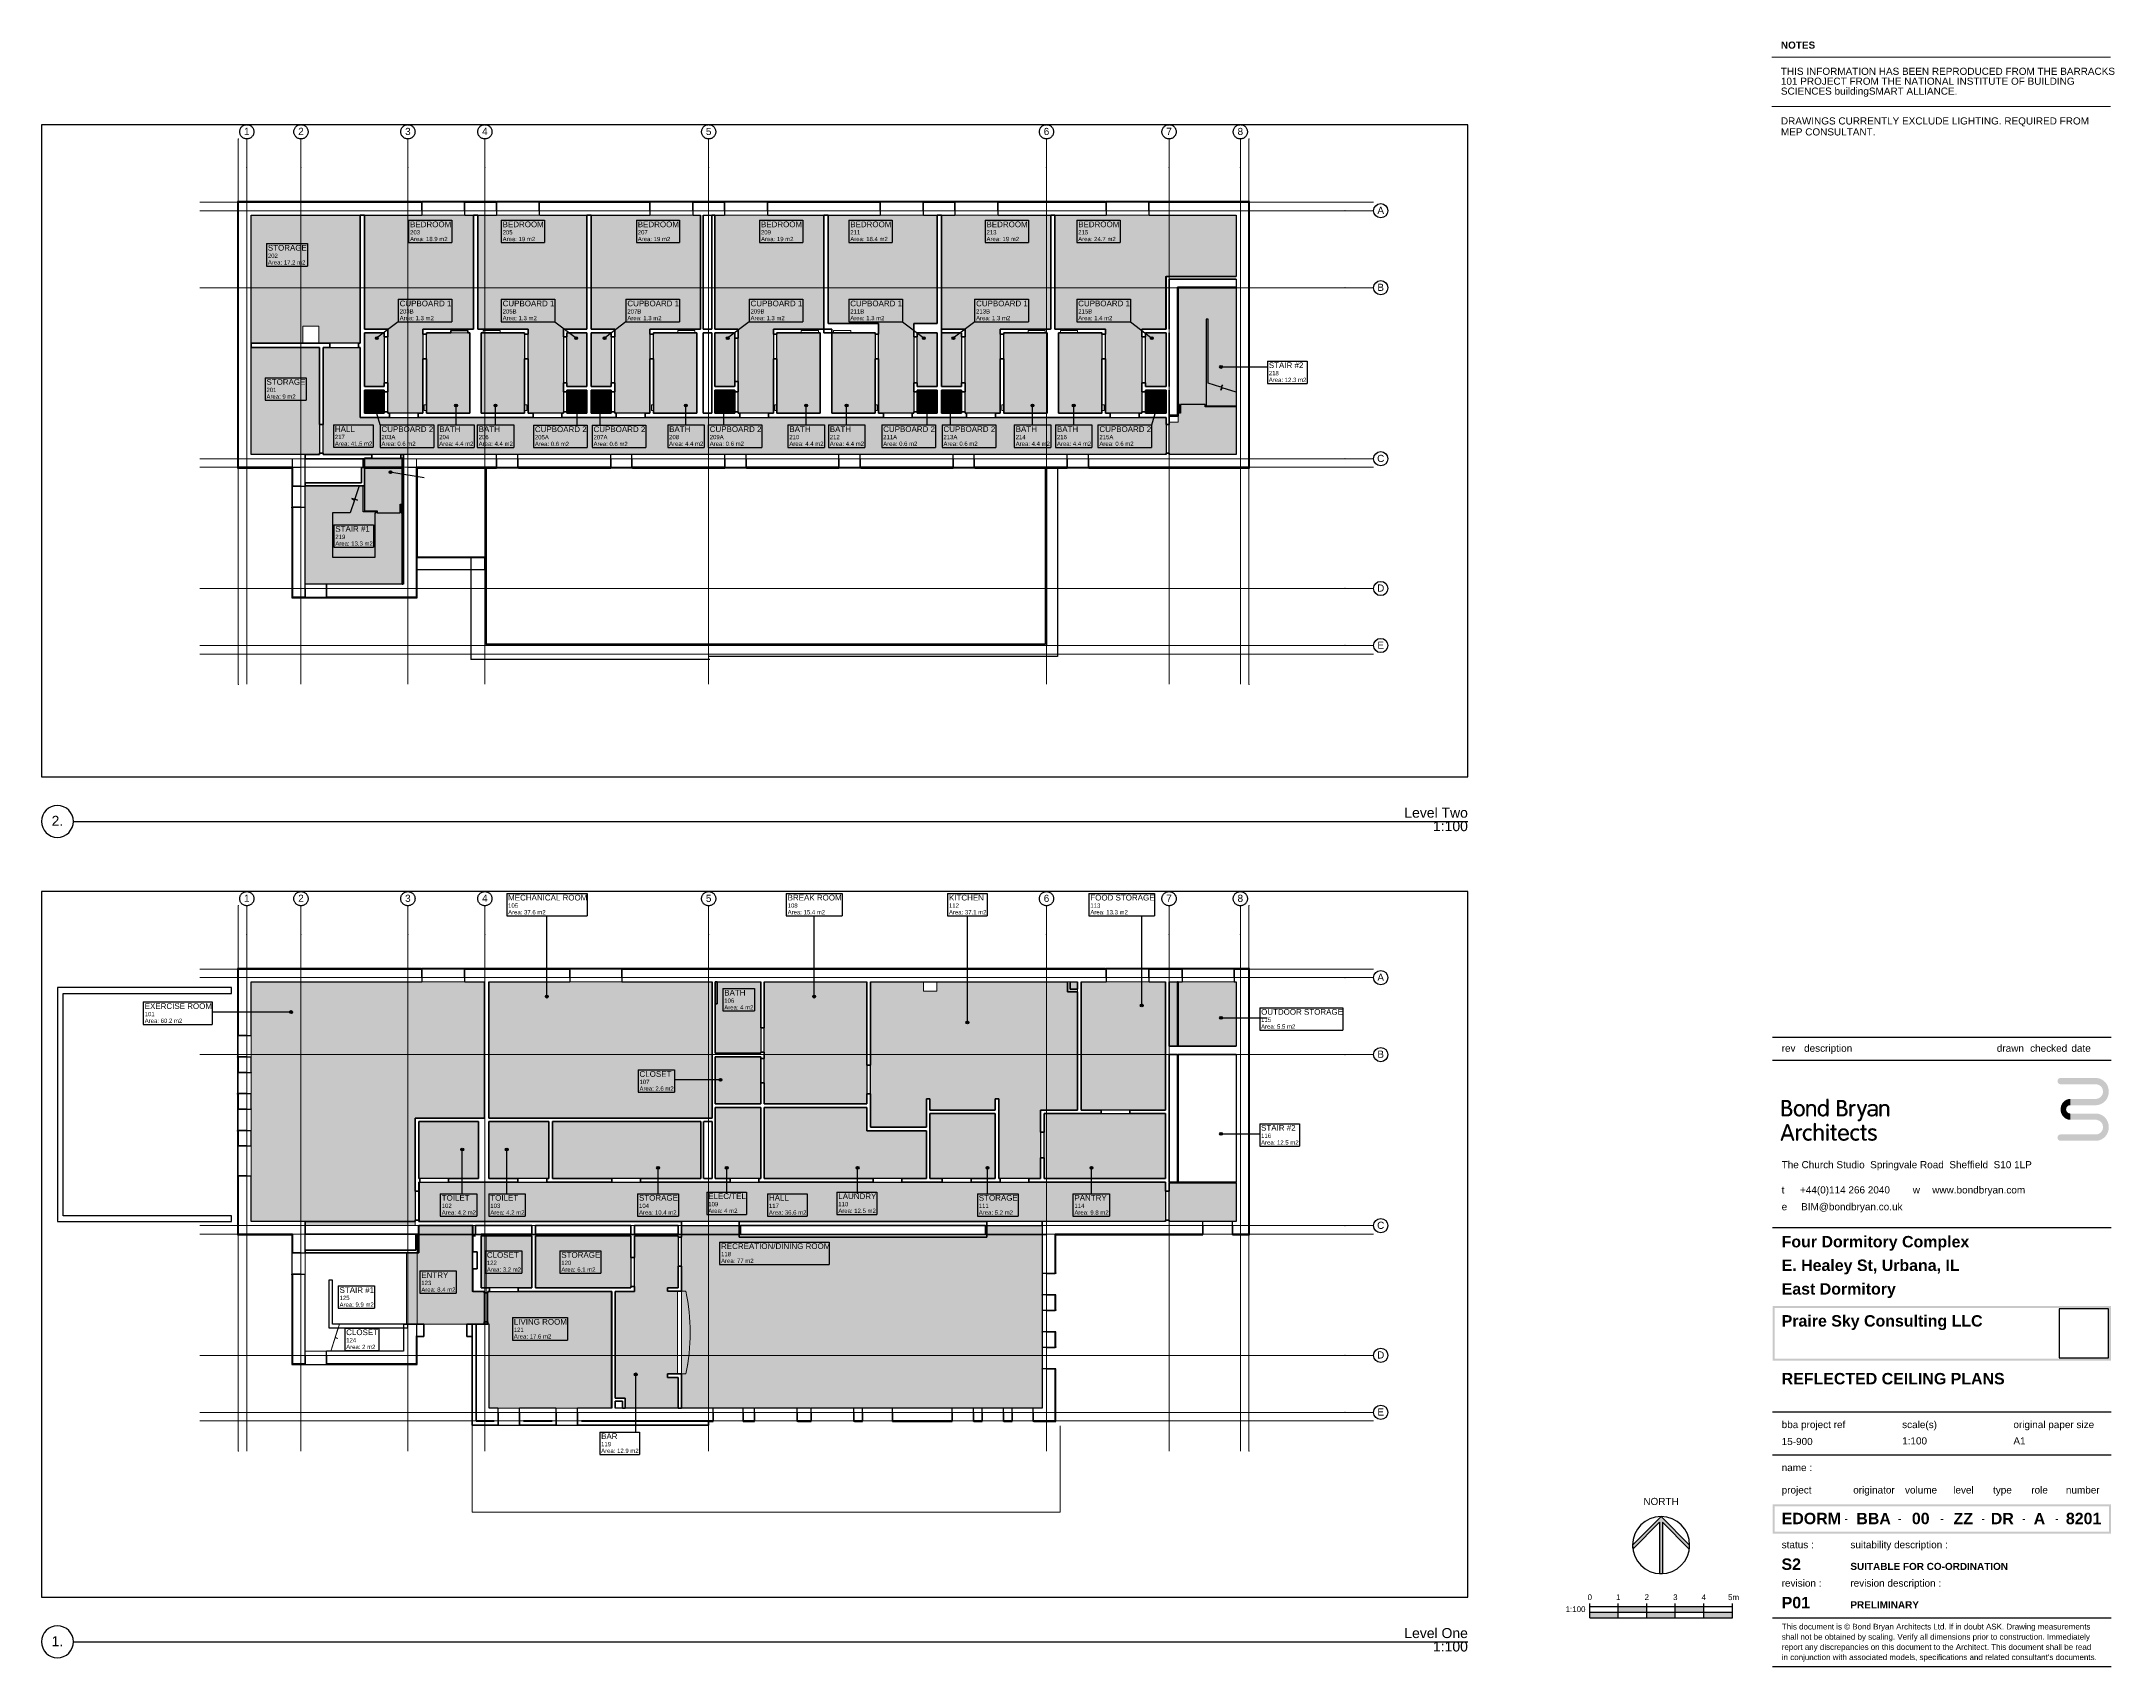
# Paper-space layout '8201 REFLECTED CEILING PLANS' of a CAD drawing. Header units: millimetres. Extents: x 104 to 831, y 11 to 581.
# The model-space entities are those that its viewports show. They can reach past a viewport. Long polylines and large blocks are cut down to what shows.
import ezdxf
from ezdxf.enums import TextEntityAlignment as Align

# ---------------------------------------------------------------- set-up
doc = ezdxf.new("R2010")
doc.units = ezdxf.units.MM
doc.header["$MEASUREMENT"] = 0
for name, pattern in [('Dot & Dashed', [335.138881, 176.388884, -88.194442, 0, -70.555556]), ('Hidden Line', [195.611112, 141.111112, -54.5]), ('Wipeout_Contour', [1000, 0, -1000])]:
    doc.linetypes.add(name, pattern=pattern)
for name, color, linetype in [('A-Ee_25_10-M_WallsInternal', 7, 'Continuous'), ('A-Zz_20_80_10-P_Barscale', 7, 'Continuous'), ('A-Zz_20_80_55-P_NorthPoint', 7, 'Continuous'), ('A-Zz_30_30-P_ExternalReferenceDrawing', 7, 'Continuous'), ('A-Zz_50_10_90-P_BoundarySpace', 7, 'Continuous'), ('New0', 7, 'Continuous'), ('NewA-Ee_25_10-M_WallsExternal', 7, 'Continuous'), ('NewA-Ee_25_10-M_WallsInternal', 7, 'Continuous'), ('NewA-Ee_30_10-M_Roofs', 7, 'Continuous'), ('NewA-SL-M_SpacesInternal', 7, 'Continuous'), ('NewA-Ss_30_25-M_CeilingAndSoffitSystems', 7, 'Continuous'), ('NewA-Zz_35_40_80-M_GridStructural', 7, 'Continuous'), ('NewA-Zz_50_10_90-P_BoundarySpace', 7, 'Continuous')]:
    doc.layers.add(name, color=color, linetype=linetype)
doc.layers.add('NonPlottable_A-Zz_30_30-P_ExternalReferenceDrawing', color=7, linetype='Continuous', plot=False)
doc.layers.add('NonPlottable_L-Zz_30_30-P_ExternalReference', color=7, linetype='Continuous', plot=False)
doc.styles.add('GENERATED_STYLE_1', font='')
doc.styles.add('GENERATED_STYLE_2', font='')
doc.styles.get('GENERATED_STYLE_1').set_extended_font_data('Arial')
doc.styles.get('GENERATED_STYLE_2').set_extended_font_data('Arial', bold=True)

# ---------------------------------------------------------------- blocks, each defined once
blk = doc.blocks.new('Linear Drawing Title 19[1]', base_point=(104.02, 35.29))
at = {"layer": 'A-Zz_30_30-P_ExternalReferenceDrawing', "linetype": 'Continuous'}
blk.add_line((115.22, 19.69), (604.36, 19.69), dxfattribs=at)
for start, end in [(0, 180), (180, 0)]:
    blk.add_arc((109.62, 19.69), 5.6, start, end, dxfattribs=at)
at = {"layer": 'A-Zz_30_30-P_ExternalReferenceDrawing', "style": 'GENERATED_STYLE_1'}
blk.add_attdef('AC_DrawingNumber', text='', height=3.5, dxfattribs=at).set_placement((109.62, 19.89), align=Align.MIDDLE_CENTER)
blk.add_attdef('AC_DrawingName', text='', height=3.5, dxfattribs=at).set_placement((604.36, 24.49), align=Align.TOP_RIGHT)
blk.add_attdef('AC_DrawingScale', text='', height=3.5, dxfattribs=at).set_placement((604.36, 15.23), align=Align.BOTTOM_RIGHT)
blk = doc.blocks.new('Linear Drawing Title 19[2]', base_point=(104.02, 323.08))
at = {"layer": 'A-Zz_30_30-P_ExternalReferenceDrawing', "linetype": 'Continuous'}
blk.add_line((115.22, 307.48), (604.36, 307.48), dxfattribs=at)
for start, end in [(0, 180), (180, 0)]:
    blk.add_arc((109.62, 307.48), 5.6, start, end, dxfattribs=at)
at = {"layer": 'A-Zz_30_30-P_ExternalReferenceDrawing', "style": 'GENERATED_STYLE_1'}
blk.add_attdef('AC_DrawingNumber', text='', height=3.5, dxfattribs=at).set_placement((109.62, 307.68), align=Align.MIDDLE_CENTER)
blk.add_attdef('AC_DrawingName', text='', height=3.5, dxfattribs=at).set_placement((604.36, 312.28), align=Align.TOP_RIGHT)
blk.add_attdef('AC_DrawingScale', text='', height=3.5, dxfattribs=at).set_placement((604.36, 303.02), align=Align.BOTTOM_RIGHT)
blk = doc.blocks.new('North Symbol 19[3]', base_point=(672.13, 53.61))
at = {"layer": 'A-Zz_20_80_55-P_NorthPoint', "linetype": 'Continuous'}
for points in [[(672.13, 63.61), (662.13, 53.61, 0.035137), (662.23, 52.21), (671.63, 61.69), (671.63, 43.62, 0.012506), (672.13, 43.61)], [(672.13, 63.61), (672.13, 43.61, 0.012506), (672.63, 43.62), (672.63, 61.69), (682.03, 52.21, 0.035137), (682.13, 53.61)]]:
    blk.add_hatch(color=256, dxfattribs=at).paths.add_polyline_path(points)
for p, q in [((672.13, 63.61), (662.13, 53.61)), ((662.23, 52.21), (671.63, 61.69)), ((671.63, 61.69), (671.63, 43.62)), ((672.13, 63.61), (682.13, 53.61)), ((682.03, 52.21), (672.63, 61.69)), ((672.63, 61.69), (672.63, 43.62))]:
    blk.add_line(p, q, dxfattribs=at)
for start, end in [(0, 180), (180, 0), (180, 188.04947), (351.95053, 0), (267.13402, 270), (270, 272.86598)]:
    blk.add_arc((672.13, 53.61), 10, start, end, dxfattribs=at)
at = {"layer": 'A-Zz_20_80_55-P_NorthPoint', "style": 'GENERATED_STYLE_1'}
blk.add_attdef('txt', text='', height=2.5, dxfattribs=at).set_placement((672.13, 66.92), align=Align.BOTTOM_CENTER)
blk = doc.blocks.new('Scale bar[4]', base_point=(647.13, 28.06))
at = {"layer": 'A-Zz_20_80_10-P_Barscale', "linetype": 'Continuous'}
for points in [[(657.13, 28.06), (657.13, 30.06), (647.13, 30.06), (647.13, 28.06)], [(667.13, 30.06), (667.13, 32.06), (657.13, 32.06), (657.13, 30.06)], [(677.13, 28.06), (677.13, 30.06), (667.13, 30.06), (667.13, 28.06)], [(687.13, 30.06), (687.13, 32.06), (677.13, 32.06), (677.13, 30.06)], [(697.13, 28.06), (697.13, 30.06), (687.13, 30.06), (687.13, 28.06)]]:
    blk.add_hatch(color=256, dxfattribs=at).paths.add_polyline_path(points)
for p, q in [((647.13, 28.06), (647.13, 33.06)), ((647.13, 32.06), (697.13, 32.06)), ((647.13, 30.06), (697.13, 30.06)), ((657.13, 28.06), (657.13, 33.06)), ((667.13, 28.06), (667.13, 33.06)), ((677.13, 28.06), (677.13, 33.06)), ((687.13, 28.06), (687.13, 33.06)), ((697.13, 28.06), (697.13, 33.06)), ((647.13, 28.06), (697.13, 28.06))]:
    blk.add_line(p, q, dxfattribs=at)
at = {"layer": 'A-Zz_20_80_10-P_Barscale', "style": 'GENERATED_STYLE_1'}
for tag, p in [('DUMMY_16', (657.13, 33.74)), ('DUMMY_19', (687.13, 33.74)), ('Dscale', (642.13, 29.51)), ('DUMMY_15', (647.13, 33.71)), ('DUMMY_17', (667.13, 33.74)), ('DUMMY_18', (677.13, 33.71))]:
    blk.add_attdef(tag, text='', height=2, dxfattribs=at).set_placement(p, align=Align.BOTTOM_CENTER)
blk.add_attdef('DUMMY_20', text='', height=2, dxfattribs=at).set_placement((695.63, 33.71), align=Align.BOTTOM_LEFT)
blk = doc.blocks.new('Beam_1_1', base_point=(28050, 0))
at = {"layer": 'NewA-Ee_25_10-M_WallsExternal', "color": 6, "linetype": 'Hidden Line', "lineweight": 13}
for p, q in [((28050, 6225), (8350, 6225)), ((8350, 6225), (8350, 0)), ((28050, 6225), (28050, 0)), ((28050, 0), (8350, 0))]:
    blk.add_line(p, q, dxfattribs=at)
blk = doc.blocks.new('Beam_2_1', base_point=(8392, 3098))
at = {"layer": 'NewA-Ee_25_10-M_WallsExternal', "color": 6, "linetype": 'Hidden Line', "lineweight": 13}
for p, q in [((8392, 6225), (5975, 6225)), ((5975, 6225), (5975, 3092)), ((8392, 6225), (8392, 3092)), ((8392, 3092), (5975, 3092))]:
    blk.add_line(p, q, dxfattribs=at)
blk = doc.blocks.new('STAIR #2_116_1_1', base_point=(36224, 9772))
at = {"layer": 'NewA-SL-M_SpacesInternal', "color": 253, "linetype": 'Continuous', "lineweight": 13}
for p, q in [((32674, 12550), (32674, 8050)), ((34700, 12550), (32674, 12550)), ((34700, 6700), (34700, 12550)), ((32674, 8050), (32350, 8050)), ((32350, 8050), (32350, 6700)), ((32350, 6700), (34700, 6700))]:
    blk.add_line(p, q, dxfattribs=at)
at = {"layer": 'NewA-SL-M_SpacesInternal', "linetype": 'Continuous'}
for p, q in [((35528, 10126), (35528, 9811)), ((35528, 10126), (36920, 10126)), ((35528, 9811), (35528, 9576)), ((35528, 9576), (35528, 9340)), ((36920, 10126), (36920, 9811)), ((36920, 9811), (36920, 9576)), ((36920, 9576), (36920, 9340)), ((35528, 9340), (36920, 9340))]:
    blk.add_line(p, q, dxfattribs=at)
at = {"layer": 'NewA-SL-M_SpacesInternal', "color": 5, "lineweight": 70, "style": 'GENERATED_STYLE_1'}
for tag, height, p in [('adj_text', 150, (35578, 9541)), ('ROOM_NUMBER', 150, (35578, 9777)), ('ROOM_NAME', 200, (35578, 10080))]:
    blk.add_attdef(tag, text='', height=height, dxfattribs=at).set_placement(p, align=Align.TOP_LEFT)
blk = doc.blocks.new('Wall_1_1', base_point=(5650, 3093))
at = {"color": 254, "linetype": 'Wipeout_Contour', "lineweight": 0, "ltscale": 21263.346001}
blk.add_wipeout([(5650, 3093), (3000, 3093), (2875, 2968), (5650, 2968)], dxfattribs=at).dxf.layer = 'NewA-Ee_25_10-M_WallsInternal'
at = {"layer": 'NewA-Ee_25_10-M_WallsInternal', "linetype": 'Continuous', "flags": 128}
for points in [[(2875, 2968), (5650, 2968)], [(5650, 3093), (3000, 3093)], [(5650, 2968), (5650, 3093)]]:
    blk.add_lwpolyline(points, dxfattribs=at)
blk = doc.blocks.new('Wall_2_1', base_point=(3000, 3093))
at = {"color": 254, "linetype": 'Wipeout_Contour', "lineweight": 0, "ltscale": 19430.487803}
blk.add_wipeout([(3000, 3093), (3000, 4643), (2875, 4643), (2875, 2968)], dxfattribs=at).dxf.layer = 'NewA-Ee_25_10-M_WallsInternal'
at = {"layer": 'NewA-Ee_25_10-M_WallsInternal', "linetype": 'Continuous', "flags": 128}
for points in [[(3000, 4643), (2875, 4643)], [(2875, 4643), (2875, 2968)], [(3000, 3093), (3000, 4643)]]:
    blk.add_lwpolyline(points, dxfattribs=at)
blk = doc.blocks.new('STORAGE_111_2_1', base_point=(26344, 7316))
at = {"layer": 'NewA-SL-M_SpacesInternal', "color": 253, "linetype": 'Continuous', "lineweight": 13}
for p, q in [((26250, 10480), (23963, 10480)), ((23963, 10480), (23963, 8200)), ((26250, 8200), (26250, 10480)), ((23963, 8200), (26250, 8200))]:
    blk.add_line(p, q, dxfattribs=at)
at = {"layer": 'NewA-SL-M_SpacesInternal', "linetype": 'Continuous'}
for p, q in [((25626, 7670), (25626, 7355)), ((25626, 7670), (27062, 7670)), ((25626, 7355), (25626, 7120)), ((27062, 7670), (27062, 7355)), ((27062, 7355), (27062, 7120)), ((25626, 7120), (25626, 6884)), ((25626, 6884), (27062, 6884)), ((27062, 7120), (27062, 6884))]:
    blk.add_line(p, q, dxfattribs=at)
at = {"layer": 'NewA-SL-M_SpacesInternal', "color": 5, "lineweight": 70, "style": 'GENERATED_STYLE_1'}
for tag, height, p in [('ROOM_NUMBER', 150, (25676, 7321)), ('ROOM_NAME', 200, (25676, 7624)), ('adj_text', 150, (25676, 7085))]:
    blk.add_attdef(tag, text='', height=height, dxfattribs=at).set_placement(p, align=Align.TOP_LEFT)
blk = doc.blocks.new('LAUNDRY_110_3_1', base_point=(21401, 7375))
at = {"layer": 'NewA-SL-M_SpacesInternal', "color": 253, "linetype": 'Continuous', "lineweight": 13}
for p, q in [((21751, 10698), (18150, 10698)), ((18150, 10698), (18150, 8200)), ((21751, 9877), (21751, 10698)), ((23838, 9878), (21751, 9877)), ((23838, 8200), (23838, 9878)), ((18150, 8200), (23838, 8200))]:
    blk.add_line(p, q, dxfattribs=at)
at = {"layer": 'NewA-SL-M_SpacesInternal', "linetype": 'Continuous'}
for p, q in [((20698, 7729), (20698, 7415)), ((20698, 7729), (22104, 7729)), ((20698, 7415), (20698, 7179)), ((22104, 7729), (22104, 7415)), ((22104, 7415), (22104, 7179)), ((20698, 7179), (20698, 6943)), ((20698, 6943), (22104, 6943)), ((22104, 7179), (22104, 6943))]:
    blk.add_line(p, q, dxfattribs=at)
at = {"layer": 'NewA-SL-M_SpacesInternal', "color": 5, "lineweight": 70, "style": 'GENERATED_STYLE_1'}
for tag, height, p in [('ROOM_NUMBER', 150, (20748, 7380)), ('ROOM_NAME', 200, (20748, 7683)), ('adj_text', 150, (20748, 7145))]:
    blk.add_attdef(tag, text='', height=height, dxfattribs=at).set_placement(p, align=Align.TOP_LEFT)
blk = doc.blocks.new('BREAK ROOM_108_4_1', base_point=(19901, 17849))
at = {"layer": 'NewA-SL-M_SpacesInternal', "linetype": 'Continuous'}
for p, q in [((18921, 18203), (18921, 17889)), ((18921, 18203), (20881, 18203)), ((20881, 18203), (20881, 17889)), ((18921, 17889), (18921, 17653)), ((18921, 17653), (18921, 17417)), ((20881, 17889), (20881, 17653)), ((20881, 17653), (20881, 17417)), ((18921, 17417), (20881, 17417))]:
    blk.add_line(p, q, dxfattribs=at)
at = {"layer": 'NewA-SL-M_SpacesInternal', "color": 253, "linetype": 'Continuous', "lineweight": 13}
for p, q in [((21751, 15100), (18150, 15100)), ((18150, 15100), (18150, 10823)), ((21751, 10823), (21751, 15100)), ((18150, 10823), (21751, 10823))]:
    blk.add_line(p, q, dxfattribs=at)
at = {"layer": 'NewA-SL-M_SpacesInternal', "color": 5, "lineweight": 70, "style": 'GENERATED_STYLE_1'}
for tag, height, p in [('adj_text', 150, (18971, 17619)), ('ROOM_NUMBER', 150, (18971, 17854)), ('ROOM_NAME', 200, (18971, 18157))]:
    blk.add_attdef(tag, text='', height=height, dxfattribs=at).set_placement(p, align=Align.TOP_LEFT)
blk = doc.blocks.new('KITCHEN_112_5_1', base_point=(25276, 17849))
at = {"layer": 'NewA-SL-M_SpacesInternal', "linetype": 'Continuous'}
for p, q in [((24580, 18203), (24580, 17889)), ((24580, 18203), (25972, 18203)), ((25972, 18203), (25972, 17889)), ((24580, 17889), (24580, 17653)), ((24580, 17653), (24580, 17417)), ((25972, 17889), (25972, 17653)), ((25972, 17653), (25972, 17417)), ((24580, 17417), (25972, 17417))]:
    blk.add_line(p, q, dxfattribs=at)
at = {"layer": 'NewA-SL-M_SpacesInternal', "color": 253, "linetype": 'Continuous', "lineweight": 13}
for p, q in [((21876, 15100), (21876, 10003)), ((28784, 15100), (21876, 15100)), ((28784, 14750), (28784, 15100)), ((29139, 14750), (28784, 14750)), ((29139, 10605), (29139, 14750)), ((23838, 10003), (23838, 11003)), ((23838, 11003), (23963, 11003)), ((23963, 11003), (23963, 10605)), ((26250, 10605), (26250, 11003)), ((26250, 11003), (26375, 11003)), ((26375, 11003), (26375, 8200)), ((23963, 10605), (26250, 10605)), ((27840, 8200), (27840, 10605)), ((27840, 10605), (29139, 10605)), ((21876, 10003), (23838, 10003)), ((26375, 8200), (27840, 8200))]:
    blk.add_line(p, q, dxfattribs=at)
at = {"layer": 'NewA-SL-M_SpacesInternal', "color": 5, "lineweight": 70, "style": 'GENERATED_STYLE_1'}
for tag, height, p in [('adj_text', 150, (24630, 17619)), ('ROOM_NUMBER', 150, (24630, 17854)), ('ROOM_NAME', 200, (24630, 18157))]:
    blk.add_attdef(tag, text='', height=height, dxfattribs=at).set_placement(p, align=Align.TOP_LEFT)
blk = doc.blocks.new('PANTRY_114_6_1', base_point=(29619, 7316))
at = {"layer": 'NewA-SL-M_SpacesInternal', "color": 253, "linetype": 'Continuous', "lineweight": 13}
for p, q in [((32225, 10480), (27965, 10480)), ((27965, 10480), (27965, 8200)), ((32225, 8200), (32225, 10480)), ((27965, 8200), (32225, 8200))]:
    blk.add_line(p, q, dxfattribs=at)
at = {"layer": 'NewA-SL-M_SpacesInternal', "linetype": 'Continuous'}
for p, q in [((28980, 7670), (28980, 7355)), ((28980, 7670), (30258, 7670)), ((28980, 7355), (28980, 7120)), ((30258, 7670), (30258, 7355)), ((30258, 7355), (30258, 7120)), ((28980, 7120), (28980, 6884)), ((28980, 6884), (30258, 6884)), ((30258, 7120), (30258, 6884))]:
    blk.add_line(p, q, dxfattribs=at)
at = {"layer": 'NewA-SL-M_SpacesInternal', "color": 5, "lineweight": 70, "style": 'GENERATED_STYLE_1'}
for tag, height, p in [('ROOM_NUMBER', 150, (29030, 7321)), ('ROOM_NAME', 200, (29030, 7624)), ('adj_text', 150, (29030, 7085))]:
    blk.add_attdef(tag, text='', height=height, dxfattribs=at).set_placement(p, align=Align.TOP_LEFT)
blk = doc.blocks.new('FOOD STORAGE_113_7_1', base_point=(30691, 17849))
at = {"layer": 'NewA-SL-M_SpacesInternal', "linetype": 'Continuous'}
for p, q in [((29539, 18203), (29539, 17889)), ((29539, 18203), (31843, 18203)), ((31843, 18203), (31843, 17889)), ((29539, 17889), (29539, 17653)), ((29539, 17653), (29539, 17417)), ((31843, 17889), (31843, 17653)), ((31843, 17653), (31843, 17417)), ((29539, 17417), (31843, 17417))]:
    blk.add_line(p, q, dxfattribs=at)
at = {"layer": 'NewA-SL-M_SpacesInternal', "color": 253, "linetype": 'Continuous', "lineweight": 13}
for p, q in [((29264, 15100), (29264, 10605)), ((32225, 15100), (29264, 15100)), ((32225, 10605), (32225, 15100)), ((29264, 10605), (32225, 10605))]:
    blk.add_line(p, q, dxfattribs=at)
at = {"layer": 'NewA-SL-M_SpacesInternal', "color": 5, "lineweight": 70, "style": 'GENERATED_STYLE_1'}
for tag, height, p in [('adj_text', 150, (29589, 17619)), ('ROOM_NUMBER', 150, (29589, 17854)), ('ROOM_NAME', 200, (29589, 18157))]:
    blk.add_attdef(tag, text='', height=height, dxfattribs=at).set_placement(p, align=Align.TOP_LEFT)
blk = doc.blocks.new('OUTDOOR STORAGE_115_8_1', base_point=(36985, 13841))
at = {"layer": 'NewA-SL-M_SpacesInternal', "color": 253, "linetype": 'Continuous', "lineweight": 13}
for p, q in [((34700, 15100), (32350, 15100)), ((32350, 15100), (32350, 12850)), ((34700, 12850), (34700, 15100)), ((32350, 12850), (34700, 12850))]:
    blk.add_line(p, q, dxfattribs=at)
at = {"layer": 'NewA-SL-M_SpacesInternal', "linetype": 'Continuous'}
for p, q in [((35528, 14194), (35528, 13880)), ((35528, 14194), (38442, 14194)), ((35528, 13880), (35528, 13644)), ((38442, 14194), (38442, 13880)), ((38442, 13880), (38442, 13644)), ((35528, 13644), (35528, 13409)), ((35528, 13409), (38442, 13409)), ((38442, 13644), (38442, 13409))]:
    blk.add_line(p, q, dxfattribs=at)
at = {"layer": 'NewA-SL-M_SpacesInternal', "color": 5, "lineweight": 70, "style": 'GENERATED_STYLE_1'}
for tag, height, p in [('ROOM_NUMBER', 150, (35578, 13846)), ('ROOM_NAME', 200, (35578, 14149)), ('adj_text', 150, (35578, 13610))]:
    blk.add_attdef(tag, text='', height=height, dxfattribs=at).set_placement(p, align=Align.TOP_LEFT)
blk = doc.blocks.new('HALL_117_9_1', base_point=(18959, 7316))
at = {"layer": 'NewA-SL-M_SpacesInternal', "color": 253, "linetype": 'Continuous', "lineweight": 13}
for p, q in [((32225, 8075), (6032, 8075)), ((6032, 8075), (6032, 6700)), ((32225, 6700), (32225, 8075)), ((6032, 6700), (6033, 6700)), ((6033, 6700), (27900, 6700)), ((27900, 6700), (32225, 6700))]:
    blk.add_line(p, q, dxfattribs=at)
at = {"layer": 'NewA-SL-M_SpacesInternal', "linetype": 'Continuous'}
for p, q in [((18263, 7670), (18263, 7355)), ((18263, 7670), (19655, 7670)), ((18263, 7355), (18263, 7120)), ((19655, 7670), (19655, 7355)), ((19655, 7355), (19655, 7120)), ((18263, 7120), (18263, 6884)), ((18263, 6884), (19655, 6884)), ((19655, 7120), (19655, 6884))]:
    blk.add_line(p, q, dxfattribs=at)
at = {"layer": 'NewA-SL-M_SpacesInternal', "color": 5, "lineweight": 70, "style": 'GENERATED_STYLE_1'}
for tag, height, p in [('ROOM_NUMBER', 150, (18313, 7321)), ('ROOM_NAME', 200, (18313, 7624)), ('adj_text', 150, (18313, 7085))]:
    blk.add_attdef(tag, text='', height=height, dxfattribs=at).set_placement(p, align=Align.TOP_LEFT)
blk = doc.blocks.new('ELEC_TEL_109_10_1', base_point=(16834, 7375))
at = {"layer": 'NewA-SL-M_SpacesInternal', "color": 253, "linetype": 'Continuous', "lineweight": 13}
for p, q in [((16425, 10698), (16425, 8200)), ((18025, 10698), (16425, 10698)), ((18025, 8200), (18025, 10698)), ((16425, 8200), (18025, 8200))]:
    blk.add_line(p, q, dxfattribs=at)
at = {"layer": 'NewA-SL-M_SpacesInternal', "linetype": 'Continuous'}
for p, q in [((16136, 7729), (16136, 7415)), ((16136, 7729), (17532, 7729)), ((16136, 7415), (16136, 7179)), ((17532, 7729), (17532, 7415)), ((17532, 7415), (17532, 7179)), ((16136, 7179), (16136, 6943)), ((16136, 6943), (17532, 6943)), ((17532, 7179), (17532, 6943))]:
    blk.add_line(p, q, dxfattribs=at)
at = {"layer": 'NewA-SL-M_SpacesInternal', "color": 5, "lineweight": 70, "style": 'GENERATED_STYLE_1'}
for tag, height, p in [('ROOM_NUMBER', 150, (16186, 7380)), ('ROOM_NAME', 200, (16186, 7683)), ('adj_text', 150, (16186, 7145))]:
    blk.add_attdef(tag, text='', height=height, dxfattribs=at).set_placement(p, align=Align.TOP_LEFT)
blk = doc.blocks.new('CLOSET_107_11_1', base_point=(14364, 11664))
at = {"layer": 'NewA-SL-M_SpacesInternal', "color": 253, "linetype": 'Continuous', "lineweight": 13}
for p, q in [((16425, 12473), (16425, 10823)), ((18025, 12473), (16425, 12473)), ((18025, 10823), (18025, 12473)), ((16425, 10823), (18025, 10823))]:
    blk.add_line(p, q, dxfattribs=at)
at = {"layer": 'NewA-SL-M_SpacesInternal', "linetype": 'Continuous'}
for p, q in [((13725, 12017), (13725, 11703)), ((13725, 12017), (15002, 12017)), ((13725, 11703), (13725, 11467)), ((15002, 12017), (15002, 11703)), ((15002, 11703), (15002, 11467)), ((13725, 11467), (13725, 11231)), ((13725, 11231), (15002, 11231)), ((15002, 11467), (15002, 11231))]:
    blk.add_line(p, q, dxfattribs=at)
at = {"layer": 'NewA-SL-M_SpacesInternal', "color": 5, "lineweight": 70, "style": 'GENERATED_STYLE_1'}
for tag, height, p in [('ROOM_NUMBER', 150, (13775, 11669)), ('ROOM_NAME', 200, (13775, 11971)), ('adj_text', 150, (13775, 11433))]:
    blk.add_attdef(tag, text='', height=height, dxfattribs=at).set_placement(p, align=Align.TOP_LEFT)
blk = doc.blocks.new('BATH_106_12_1', base_point=(17250, 14513))
at = {"layer": 'NewA-SL-M_SpacesInternal', "color": 253, "linetype": 'Continuous', "lineweight": 13}
for p, q in [((16425, 15100), (16425, 12598)), ((18025, 15100), (16425, 15100)), ((18025, 12598), (18025, 15100)), ((16425, 12598), (18025, 12598))]:
    blk.add_line(p, q, dxfattribs=at)
at = {"layer": 'NewA-SL-M_SpacesInternal', "linetype": 'Continuous'}
for p, q in [((16697, 14867), (16697, 14553)), ((16697, 14867), (17803, 14867)), ((16697, 14553), (16697, 14317)), ((17803, 14867), (17803, 14553)), ((17803, 14553), (17803, 14317)), ((16697, 14317), (16697, 14081)), ((16697, 14081), (17803, 14081)), ((17803, 14317), (17803, 14081))]:
    blk.add_line(p, q, dxfattribs=at)
at = {"layer": 'NewA-SL-M_SpacesInternal', "color": 5, "lineweight": 70, "style": 'GENERATED_STYLE_1'}
for tag, height, p in [('ROOM_NAME', 200, (16747, 14821)), ('adj_text', 150, (16747, 14283)), ('ROOM_NUMBER', 150, (16747, 14518))]:
    blk.add_attdef(tag, text='', height=height, dxfattribs=at).set_placement(p, align=Align.TOP_LEFT)
blk = doc.blocks.new('MECHANICAL ROOM_105_13_1', base_point=(10525, 17849))
at = {"layer": 'NewA-SL-M_SpacesInternal', "linetype": 'Continuous'}
for p, q in [((9116, 18203), (9116, 17889)), ((9116, 18203), (11934, 18203)), ((11934, 18203), (11934, 17889)), ((9116, 17889), (9116, 17653)), ((9116, 17653), (9116, 17417)), ((11934, 17889), (11934, 17653)), ((11934, 17653), (11934, 17417)), ((9116, 17417), (11934, 17417))]:
    blk.add_line(p, q, dxfattribs=at)
at = {"layer": 'NewA-SL-M_SpacesInternal', "color": 253, "linetype": 'Continuous', "lineweight": 13}
for p, q in [((16325, 15100), (8493, 15100)), ((8493, 15100), (8493, 10323)), ((16325, 10323), (16325, 15100)), ((8493, 10323), (16325, 10323))]:
    blk.add_line(p, q, dxfattribs=at)
at = {"layer": 'NewA-SL-M_SpacesInternal', "color": 5, "lineweight": 70, "style": 'GENERATED_STYLE_1'}
for tag, height, p in [('adj_text', 150, (9166, 17619)), ('ROOM_NUMBER', 150, (9166, 17854)), ('ROOM_NAME', 200, (9166, 18157))]:
    blk.add_attdef(tag, text='', height=height, dxfattribs=at).set_placement(p, align=Align.TOP_LEFT)
blk = doc.blocks.new('STORAGE_104_14_1', base_point=(14426, 7317))
at = {"layer": 'NewA-SL-M_SpacesInternal', "color": 253, "linetype": 'Continuous', "lineweight": 13}
for p, q in [((15925, 10198), (10718, 10198)), ((10718, 10198), (10718, 8200)), ((15925, 8200), (15925, 10198)), ((10718, 8200), (15925, 8200))]:
    blk.add_line(p, q, dxfattribs=at)
at = {"layer": 'NewA-SL-M_SpacesInternal', "linetype": 'Continuous'}
for p, q in [((13708, 7671), (13708, 7356)), ((13708, 7671), (15144, 7671)), ((13708, 7356), (13708, 7121)), ((15144, 7671), (15144, 7356)), ((15144, 7356), (15144, 7121)), ((13708, 7121), (13708, 6885)), ((13708, 6885), (15144, 6885)), ((15144, 7121), (15144, 6885))]:
    blk.add_line(p, q, dxfattribs=at)
at = {"layer": 'NewA-SL-M_SpacesInternal', "color": 5, "lineweight": 70, "style": 'GENERATED_STYLE_1'}
for tag, height, p in [('ROOM_NUMBER', 150, (13758, 7322)), ('ROOM_NAME', 200, (13758, 7625)), ('adj_text', 150, (13758, 7086))]:
    blk.add_attdef(tag, text='', height=height, dxfattribs=at).set_placement(p, align=Align.TOP_LEFT)
blk = doc.blocks.new('TOILET_103_15_1', base_point=(9130, 7317))
at = {"layer": 'NewA-SL-M_SpacesInternal', "color": 253, "linetype": 'Continuous', "lineweight": 13}
for p, q in [((10593, 10198), (8492, 10198)), ((8492, 10198), (8492, 8200)), ((10593, 8200), (10593, 10198)), ((8492, 8200), (10593, 8200))]:
    blk.add_line(p, q, dxfattribs=at)
at = {"layer": 'NewA-SL-M_SpacesInternal', "linetype": 'Continuous'}
for p, q in [((8491, 7671), (8491, 7356)), ((8491, 7671), (9769, 7671)), ((8491, 7356), (8491, 7121)), ((9769, 7671), (9769, 7356)), ((9769, 7356), (9769, 7121)), ((8491, 7121), (8491, 6885)), ((8491, 6885), (9769, 6885)), ((9769, 7121), (9769, 6885))]:
    blk.add_line(p, q, dxfattribs=at)
at = {"layer": 'NewA-SL-M_SpacesInternal', "color": 5, "lineweight": 70, "style": 'GENERATED_STYLE_1'}
for tag, height, p in [('ROOM_NUMBER', 150, (8541, 7322)), ('ROOM_NAME', 200, (8541, 7625)), ('adj_text', 150, (8541, 7086))]:
    blk.add_attdef(tag, text='', height=height, dxfattribs=at).set_placement(p, align=Align.TOP_LEFT)
blk = doc.blocks.new('TOILET_102_16_1', base_point=(7425, 7317))
at = {"layer": 'NewA-SL-M_SpacesInternal', "color": 253, "linetype": 'Continuous', "lineweight": 13}
for p, q in [((8132, 10198), (6032, 10198)), ((6032, 10198), (6032, 8200)), ((8132, 8200), (8132, 10198)), ((6032, 8200), (8132, 8200))]:
    blk.add_line(p, q, dxfattribs=at)
at = {"layer": 'NewA-SL-M_SpacesInternal', "linetype": 'Continuous'}
for p, q in [((6787, 7671), (6787, 7356)), ((6787, 7671), (8064, 7671)), ((6787, 7356), (6787, 7121)), ((8064, 7671), (8064, 7356)), ((8064, 7356), (8064, 7121)), ((6787, 7121), (6787, 6885)), ((6787, 6885), (8064, 6885)), ((8064, 7121), (8064, 6885))]:
    blk.add_line(p, q, dxfattribs=at)
at = {"layer": 'NewA-SL-M_SpacesInternal', "color": 5, "lineweight": 70, "style": 'GENERATED_STYLE_1'}
for tag, height, p in [('ROOM_NUMBER', 150, (6837, 7322)), ('ROOM_NAME', 200, (6837, 7625)), ('adj_text', 150, (6837, 7086))]:
    blk.add_attdef(tag, text='', height=height, dxfattribs=at).set_placement(p, align=Align.TOP_LEFT)
blk = doc.blocks.new('EXERCISE ROOM_101_17_1', base_point=(-2422, 14043))
at = {"layer": 'NewA-SL-M_SpacesInternal', "color": 253, "linetype": 'Continuous', "lineweight": 13}
for p, q in [((8343, 15100), (150, 15100)), ((150, 15100), (150, 6700)), ((8343, 10323), (8343, 15100)), ((5907, 6700), (5907, 10323)), ((5907, 10323), (8343, 10323)), ((150, 6700), (2050, 6700)), ((2050, 6700), (5907, 6700))]:
    blk.add_line(p, q, dxfattribs=at)
at = {"layer": 'NewA-SL-M_SpacesInternal', "linetype": 'Continuous'}
for p, q in [((-3631, 14397), (-3631, 14082)), ((-3631, 14397), (-1214, 14397)), ((-3631, 14082), (-3631, 13847)), ((-3631, 13847), (-3631, 13611)), ((-1214, 14397), (-1214, 14082)), ((-1214, 14082), (-1214, 13847)), ((-1214, 13847), (-1214, 13611)), ((-3631, 13611), (-1214, 13611))]:
    blk.add_line(p, q, dxfattribs=at)
at = {"layer": 'NewA-SL-M_SpacesInternal', "color": 5, "lineweight": 70, "style": 'GENERATED_STYLE_1'}
for tag, height, p in [('adj_text', 150, (-3581, 13812)), ('ROOM_NUMBER', 150, (-3581, 14048)), ('ROOM_NAME', 200, (-3581, 14351))]:
    blk.add_attdef(tag, text='', height=height, dxfattribs=at).set_placement(p, align=Align.TOP_LEFT)
blk = doc.blocks.new('RECREATION_DINING ROOM_118_18_1', base_point=(18506, 5622))
at = {"layer": 'NewA-SL-M_SpacesInternal', "color": 253, "linetype": 'Continuous', "lineweight": 13}
for p, q in [((17274, 6550), (15250, 6550)), ((15250, 6550), (15250, 4248)), ((17274, 6144), (17274, 6550)), ((27900, 6550), (25956, 6550)), ((25956, 6550), (25956, 6144)), ((27900, 150), (27900, 6550)), ((25956, 6144), (17274, 6144)), ((15250, 4248), (15401, 4248)), ((15401, 1348), (15250, 1348)), ((15250, 1348), (15250, 150)), ((15250, 150), (16200, 150)), ((16200, 150), (27900, 150))]:
    blk.add_line(p, q, dxfattribs=at)
at = {"layer": 'NewA-SL-M_SpacesInternal', "linetype": 'Continuous'}
for p, q in [((16585, 5976), (16585, 5661)), ((16585, 5976), (20428, 5976)), ((20428, 5976), (20428, 5661)), ((16585, 5661), (16585, 5426)), ((16585, 5426), (16585, 5190)), ((16585, 5190), (20428, 5190)), ((20428, 5661), (20428, 5426)), ((20428, 5426), (20428, 5190))]:
    blk.add_line(p, q, dxfattribs=at)
at = {"layer": 'NewA-SL-M_SpacesInternal', "color": 253, "linetype": 'Continuous', "lineweight": 13}
blk.add_arc((8431, 2798), 7119, 348.24578, 11.75422, dxfattribs=at)
at = {"layer": 'NewA-SL-M_SpacesInternal', "color": 5, "lineweight": 70, "style": 'GENERATED_STYLE_1'}
for tag, height, p in [('ROOM_NAME', 200, (16635, 5930)), ('adj_text', 150, (16635, 5391)), ('ROOM_NUMBER', 150, (16635, 5627))]:
    blk.add_attdef(tag, text='', height=height, dxfattribs=at).set_placement(p, align=Align.TOP_LEFT)
blk = doc.blocks.new('BAR_119_19_1', base_point=(13074, -1044))
at = {"layer": 'NewA-SL-M_SpacesInternal', "color": 253, "linetype": 'Continuous', "lineweight": 13}
for p, q in [((15125, 6196), (13600, 6196)), ((13600, 6196), (13600, 4242)), ((15125, 4372), (15125, 6196)), ((14759, 4247), (14759, 4372)), ((14759, 4372), (15125, 4372)), ((12924, 4242), (12924, 497)), ((13600, 4242), (12924, 4242)), ((15125, 4247), (14759, 4247)), ((15250, 4248), (15125, 4248)), ((15125, 4248), (15125, 4247)), ((15401, 4248), (15250, 4248)), ((14759, 1223), (14759, 1348)), ((14759, 1348), (15250, 1348)), ((15125, 1223), (14759, 1223)), ((15125, 150), (15125, 1223)), ((15250, 1348), (15401, 1348)), ((12924, 497), (13275, 497)), ((13275, 497), (13275, 150)), ((13275, 150), (15125, 150))]:
    blk.add_line(p, q, dxfattribs=at)
at = {"layer": 'NewA-SL-M_SpacesInternal', "linetype": 'Continuous'}
for p, q in [((12378, -690), (12378, -1004)), ((12378, -690), (13770, -690)), ((13770, -690), (13770, -1004)), ((12378, -1004), (12378, -1240)), ((12378, -1240), (12378, -1476)), ((13770, -1004), (13770, -1240)), ((13770, -1240), (13770, -1476)), ((12378, -1476), (13770, -1476))]:
    blk.add_line(p, q, dxfattribs=at)
at = {"layer": 'NewA-SL-M_SpacesInternal', "color": 253, "linetype": 'Continuous', "lineweight": 13}
blk.add_arc((8431, 2798), 7119, 348.24578, 11.75422, dxfattribs=at)
at = {"layer": 'NewA-SL-M_SpacesInternal', "color": 5, "lineweight": 70, "style": 'GENERATED_STYLE_1'}
for tag, height, p in [('adj_text', 150, (12428, -1274)), ('ROOM_NUMBER', 150, (12428, -1039)), ('ROOM_NAME', 200, (12428, -736))]:
    blk.add_attdef(tag, text='', height=height, dxfattribs=at).set_placement(p, align=Align.TOP_LEFT)
blk = doc.blocks.new('LIVING ROOM_121_20_1', base_point=(10280, 2969))
at = {"layer": 'NewA-SL-M_SpacesInternal', "color": 253, "linetype": 'Continuous', "lineweight": 13}
for p, q in [((12799, 4242), (8456, 4242)), ((8456, 4242), (8456, 3092)), ((12799, 150), (12799, 4242)), ((8456, 3092), (8500, 3092)), ((8500, 3092), (8500, 150)), ((8500, 150), (12799, 150))]:
    blk.add_line(p, q, dxfattribs=at)
at = {"layer": 'NewA-SL-M_SpacesInternal', "linetype": 'Continuous'}
for p, q in [((9315, 3322), (9315, 3008)), ((9315, 3322), (11244, 3322)), ((9315, 3008), (9315, 2772)), ((11244, 3322), (11244, 3008)), ((11244, 3008), (11244, 2772)), ((9315, 2772), (9315, 2537)), ((9315, 2537), (11244, 2537)), ((11244, 2772), (11244, 2537))]:
    blk.add_line(p, q, dxfattribs=at)
at = {"layer": 'NewA-SL-M_SpacesInternal', "color": 5, "lineweight": 70, "style": 'GENERATED_STYLE_1'}
for tag, height, p in [('ROOM_NUMBER', 150, (9365, 2974)), ('ROOM_NAME', 200, (9365, 3277)), ('adj_text', 150, (9365, 2738))]:
    blk.add_attdef(tag, text='', height=height, dxfattribs=at).set_placement(p, align=Align.TOP_LEFT)
blk = doc.blocks.new('STORAGE_120_21_1', base_point=(11700, 5315))
at = {"layer": 'NewA-SL-M_SpacesInternal', "color": 253, "linetype": 'Continuous', "lineweight": 13}
for p, q in [((13475, 6196), (10125, 6196)), ((10125, 6196), (10125, 4367)), ((13475, 4367), (13475, 6196)), ((10125, 4367), (13475, 4367))]:
    blk.add_line(p, q, dxfattribs=at)
at = {"layer": 'NewA-SL-M_SpacesInternal', "linetype": 'Continuous'}
for p, q in [((10982, 5668), (10982, 5354)), ((10982, 5668), (12418, 5668)), ((10982, 5354), (10982, 5118)), ((10982, 5118), (10982, 4883)), ((12418, 5668), (12418, 5354)), ((12418, 5354), (12418, 5118)), ((12418, 5118), (12418, 4883)), ((10982, 4883), (12418, 4883))]:
    blk.add_line(p, q, dxfattribs=at)
at = {"layer": 'NewA-SL-M_SpacesInternal', "color": 5, "lineweight": 70, "style": 'GENERATED_STYLE_1'}
for tag, height, p in [('adj_text', 150, (11032, 5084)), ('ROOM_NUMBER', 150, (11032, 5320)), ('ROOM_NAME', 200, (11032, 5623))]:
    blk.add_attdef(tag, text='', height=height, dxfattribs=at).set_placement(p, align=Align.TOP_LEFT)
blk = doc.blocks.new('CLOSET_122_22_1', base_point=(9008, 5315))
at = {"layer": 'NewA-SL-M_SpacesInternal', "color": 253, "linetype": 'Continuous', "lineweight": 13}
for p, q in [((10000, 6196), (8225, 6196)), ((8225, 6196), (8225, 4367)), ((10000, 4367), (10000, 6196)), ((8225, 4367), (10000, 4367))]:
    blk.add_line(p, q, dxfattribs=at)
at = {"layer": 'NewA-SL-M_SpacesInternal', "linetype": 'Continuous'}
for p, q in [((8370, 5668), (8370, 5354)), ((8370, 5668), (9647, 5668)), ((8370, 5354), (8370, 5118)), ((8370, 5118), (8370, 4883)), ((9647, 5668), (9647, 5354)), ((9647, 5354), (9647, 5118)), ((9647, 5118), (9647, 4883)), ((8370, 4883), (9647, 4883))]:
    blk.add_line(p, q, dxfattribs=at)
at = {"layer": 'NewA-SL-M_SpacesInternal', "color": 5, "lineweight": 70, "style": 'GENERATED_STYLE_1'}
for tag, height, p in [('adj_text', 150, (8420, 5084)), ('ROOM_NUMBER', 150, (8420, 5320)), ('ROOM_NAME', 200, (8420, 5623))]:
    blk.add_attdef(tag, text='', height=height, dxfattribs=at).set_placement(p, align=Align.TOP_LEFT)
blk = doc.blocks.new('ENTRY_123_23_1', base_point=(6709, 4611))
at = {"layer": 'NewA-SL-M_SpacesInternal', "color": 253, "linetype": 'Continuous', "lineweight": 13}
for p, q in [((7925, 6550), (6033, 6550)), ((6033, 6550), (6033, 5593)), ((7925, 4242), (7925, 6550)), ((6033, 5593), (5602, 5593)), ((5602, 5593), (5602, 3093)), ((8331, 4242), (7925, 4242)), ((8331, 3092), (8331, 4242)), ((5602, 3093), (5650, 3093)), ((5650, 3093), (5650, 3092)), ((5650, 3092), (7900, 3092)), ((7900, 3092), (8331, 3092))]:
    blk.add_line(p, q, dxfattribs=at)
at = {"layer": 'NewA-SL-M_SpacesInternal', "linetype": 'Continuous'}
for p, q in [((6070, 4964), (6070, 4650)), ((6070, 4964), (7348, 4964)), ((6070, 4650), (6070, 4414)), ((6070, 4414), (6070, 4178)), ((7348, 4964), (7348, 4650)), ((7348, 4650), (7348, 4414)), ((7348, 4414), (7348, 4178)), ((6070, 4178), (7348, 4178))]:
    blk.add_line(p, q, dxfattribs=at)
at = {"layer": 'NewA-SL-M_SpacesInternal', "color": 5, "lineweight": 70, "style": 'GENERATED_STYLE_1'}
for tag, height, p in [('adj_text', 150, (6120, 4380)), ('ROOM_NUMBER', 150, (6120, 4616)), ('ROOM_NAME', 200, (6120, 4918))]:
    blk.add_attdef(tag, text='', height=height, dxfattribs=at).set_placement(p, align=Align.TOP_LEFT)
blk = doc.blocks.new('STAIR #1_125_24_1', base_point=(3841, 4085))
at = {"layer": 'NewA-SL-M_SpacesInternal', "color": 253, "linetype": 'Continuous', "lineweight": 13}
for p, q in [((5602, 5593), (2050, 5593)), ((2050, 5593), (2050, 2150)), ((5602, 3093), (5602, 5593)), ((2943, 2150), (3248, 3093)), ((3248, 3093), (5602, 3093)), ((2050, 2150), (2943, 2150))]:
    blk.add_line(p, q, dxfattribs=at)
at = {"layer": 'NewA-SL-M_SpacesInternal', "linetype": 'Continuous'}
for p, q in [((3203, 4438), (3203, 4124)), ((3203, 4438), (4480, 4438)), ((4480, 4438), (4480, 4124)), ((3203, 4124), (3203, 3888)), ((3203, 3888), (3203, 3652)), ((3203, 3652), (4480, 3652)), ((4480, 4124), (4480, 3888)), ((4480, 3888), (4480, 3652))]:
    blk.add_line(p, q, dxfattribs=at)
at = {"layer": 'NewA-SL-M_SpacesInternal', "color": 5, "lineweight": 70, "style": 'GENERATED_STYLE_1'}
for tag, height, p in [('ROOM_NAME', 200, (3253, 4392)), ('adj_text', 150, (3253, 3854)), ('ROOM_NUMBER', 150, (3253, 4090))]:
    blk.add_attdef(tag, text='', height=height, dxfattribs=at).set_placement(p, align=Align.TOP_LEFT)
blk = doc.blocks.new('CLOSET_124_25_1', base_point=(4034, 2601))
at = {"layer": 'NewA-SL-M_SpacesInternal', "color": 253, "linetype": 'Continuous', "lineweight": 13}
for p, q in [((3208, 2968), (3102, 2642)), ((5500, 2968), (3208, 2968)), ((5500, 2150), (5500, 2968)), ((3095, 2617), (2943, 2150)), ((3189, 2587), (3095, 2617)), ((3102, 2642), (3103, 2641)), ((3103, 2641), (3189, 2587)), ((2943, 2150), (5500, 2150))]:
    blk.add_line(p, q, dxfattribs=at)
at = {"layer": 'NewA-SL-M_SpacesInternal', "linetype": 'Continuous'}
for p, q in [((3436, 2955), (3436, 2641)), ((3436, 2955), (4633, 2955)), ((4633, 2955), (4633, 2641)), ((3436, 2641), (3436, 2405)), ((3436, 2405), (3436, 2169)), ((4633, 2641), (4633, 2405)), ((4633, 2405), (4633, 2169)), ((3436, 2169), (4633, 2169))]:
    blk.add_line(p, q, dxfattribs=at)
at = {"layer": 'NewA-SL-M_SpacesInternal', "color": 5, "lineweight": 70, "style": 'GENERATED_STYLE_1'}
for tag, height, p in [('ROOM_NAME', 200, (3486, 2909)), ('adj_text', 150, (3486, 2371)), ('ROOM_NUMBER', 150, (3486, 2606))]:
    blk.add_attdef(tag, text='', height=height, dxfattribs=at).set_placement(p, align=Align.TOP_LEFT)
blk = doc.blocks.new('Slab_6_1', base_point=(17274, 6550))
at = {"layer": 'NewA-Ss_30_25-M_CeilingAndSoffitSystems', "linetype": 'Continuous', "lineweight": 0}
blk.add_hatch(color=255, dxfattribs=at).paths.add_polyline_path([(17274, 6550), (15250, 6550), (15250, 150), (27900, 150), (27900, 6550), (25956, 6550), (25956, 6144), (17274, 6144)])
at = {"layer": 'NewA-Ss_30_25-M_CeilingAndSoffitSystems', "color": 6, "linetype": 'Continuous', "lineweight": 13, "flags": 128}
blk.add_lwpolyline([(17274, 6550), (17274, 6144), (25956, 6144), (25956, 6550), (27900, 6550), (27900, 150), (15250, 150), (15250, 6550)], close=True, dxfattribs=at)
blk = doc.blocks.new('Slab_7_1', base_point=(150, 15100))
at = {"layer": 'NewA-Ss_30_25-M_CeilingAndSoffitSystems', "linetype": 'Continuous', "lineweight": 0}
blk.add_hatch(color=255, dxfattribs=at).paths.add_polyline_path([(150, 15100), (150, 6700), (2050, 6700), (2050, 6550), (5907, 6550), (5907, 10321), (8343, 10321), (8343, 15100)])
at = {"layer": 'NewA-Ss_30_25-M_CeilingAndSoffitSystems', "color": 6, "linetype": 'Continuous', "lineweight": 13, "flags": 128}
blk.add_lwpolyline([(150, 15100), (8343, 15100), (8343, 10321), (5907, 10321), (5907, 6550), (2050, 6550), (2050, 6700), (150, 6700)], close=True, dxfattribs=at)
blk = doc.blocks.new('Slab_8_1', base_point=(8493, 15100))
at = {"layer": 'NewA-Ss_30_25-M_CeilingAndSoffitSystems', "linetype": 'Continuous', "lineweight": 0}
blk.add_hatch(color=255, dxfattribs=at).paths.add_polyline_path([(8493, 15100), (8493, 10323), (16325, 10323), (16325, 15100)])
at = {"layer": 'NewA-Ss_30_25-M_CeilingAndSoffitSystems', "color": 6, "linetype": 'Continuous', "lineweight": 13, "flags": 128}
blk.add_lwpolyline([(8493, 15100), (16325, 15100), (16325, 10323), (8493, 10323)], close=True, dxfattribs=at)
blk = doc.blocks.new('Slab_9_1', base_point=(6032, 10198))
at = {"layer": 'NewA-Ss_30_25-M_CeilingAndSoffitSystems', "linetype": 'Continuous', "lineweight": 0}
blk.add_hatch(color=255, dxfattribs=at).paths.add_polyline_path([(6032, 10198), (6032, 8200), (8132, 8200), (8132, 10198)])
at = {"layer": 'NewA-Ss_30_25-M_CeilingAndSoffitSystems', "color": 6, "linetype": 'Continuous', "lineweight": 13, "flags": 128}
blk.add_lwpolyline([(6032, 10198), (8132, 10198), (8132, 8200), (6032, 8200)], close=True, dxfattribs=at)
blk = doc.blocks.new('Slab_10_1', base_point=(8492, 10198))
at = {"layer": 'NewA-Ss_30_25-M_CeilingAndSoffitSystems', "linetype": 'Continuous', "lineweight": 0}
blk.add_hatch(color=255, dxfattribs=at).paths.add_polyline_path([(8492, 10198), (8492, 8200), (10593, 8200), (10593, 10198)])
at = {"layer": 'NewA-Ss_30_25-M_CeilingAndSoffitSystems', "color": 6, "linetype": 'Continuous', "lineweight": 13, "flags": 128}
blk.add_lwpolyline([(8492, 10198), (10593, 10198), (10593, 8200), (8492, 8200)], close=True, dxfattribs=at)
blk = doc.blocks.new('Slab_11_1', base_point=(10718, 10196))
at = {"layer": 'NewA-Ss_30_25-M_CeilingAndSoffitSystems', "linetype": 'Continuous', "lineweight": 0}
blk.add_hatch(color=255, dxfattribs=at).paths.add_polyline_path([(10718, 10196), (10718, 8200), (15925, 8200), (15925, 10196)])
at = {"layer": 'NewA-Ss_30_25-M_CeilingAndSoffitSystems', "color": 6, "linetype": 'Continuous', "lineweight": 13, "flags": 128}
blk.add_lwpolyline([(10718, 10196), (15925, 10196), (15925, 8200), (10718, 8200)], close=True, dxfattribs=at)
blk = doc.blocks.new('Slab_12_1', base_point=(16425, 10698))
at = {"layer": 'NewA-Ss_30_25-M_CeilingAndSoffitSystems', "linetype": 'Continuous', "lineweight": 0}
blk.add_hatch(color=255, dxfattribs=at).paths.add_polyline_path([(16425, 10698), (16425, 8200), (18025, 8200), (18025, 10698)])
at = {"layer": 'NewA-Ss_30_25-M_CeilingAndSoffitSystems', "color": 6, "linetype": 'Continuous', "lineweight": 13, "flags": 128}
blk.add_lwpolyline([(16425, 10698), (18025, 10698), (18025, 8200), (16425, 8200)], close=True, dxfattribs=at)
blk = doc.blocks.new('Slab_13_1', base_point=(23963.2375, 10480))
at = {"layer": 'NewA-Ss_30_25-M_CeilingAndSoffitSystems', "linetype": 'Continuous', "lineweight": 0}
blk.add_hatch(color=255, dxfattribs=at).paths.add_polyline_path([(23963.2375, 10480), (23963.2375, 8200), (26249.65, 8200), (26249.65, 10480)])
at = {"layer": 'NewA-Ss_30_25-M_CeilingAndSoffitSystems', "color": 6, "linetype": 'Continuous', "lineweight": 13, "flags": 128}
blk.add_lwpolyline([(23963.2375, 10480), (26249.65, 10480), (26249.65, 8200), (23963.2375, 8200)], close=True, dxfattribs=at)
blk = doc.blocks.new('Slab_14_1', base_point=(21876, 10003))
at = {"layer": 'NewA-Ss_30_25-M_CeilingAndSoffitSystems', "linetype": 'Continuous', "lineweight": 0}
blk.add_hatch(color=255, dxfattribs=at).paths.add_polyline_path([(21876, 10003), (23838, 10003), (23838, 11003), (23963, 11003), (23963, 10605), (26250, 10605), (26250, 11003), (26375, 11003), (26375, 8200), (27840, 8200), (27840, 10605), (29139, 10605), (29139, 15100), (24206, 15100), (24206, 14780), (23731, 14780), (23731, 15100), (21876, 15100)])
at = {"layer": 'NewA-Ss_30_25-M_CeilingAndSoffitSystems', "color": 6, "linetype": 'Continuous', "lineweight": 13, "flags": 128}
blk.add_lwpolyline([(21876, 10003), (21876, 15100), (23731, 15100), (23731, 14780), (24206, 14780), (24206, 15100), (29139, 15100), (29139, 10605), (27840, 10605), (27840, 8200), (26375, 8200), (26375, 11003), (26250, 11003), (26250, 10605), (23963, 10605), (23963, 11003), (23838, 11003), (23838, 10003)], close=True, dxfattribs=at)
blk = doc.blocks.new('Slab_15_1', base_point=(29264, 15100))
at = {"layer": 'NewA-Ss_30_25-M_CeilingAndSoffitSystems', "linetype": 'Continuous', "lineweight": 0}
blk.add_hatch(color=255, dxfattribs=at).paths.add_polyline_path([(29264, 15100), (29264, 10605), (32225, 10605), (32225, 15100)])
at = {"layer": 'NewA-Ss_30_25-M_CeilingAndSoffitSystems', "color": 6, "linetype": 'Continuous', "lineweight": 13, "flags": 128}
blk.add_lwpolyline([(29264, 15100), (32225, 15100), (32225, 10605), (29264, 10605)], close=True, dxfattribs=at)
blk = doc.blocks.new('Slab_16_1', base_point=(27965.325, 10480))
at = {"layer": 'NewA-Ss_30_25-M_CeilingAndSoffitSystems', "linetype": 'Continuous', "lineweight": 0}
blk.add_hatch(color=255, dxfattribs=at).paths.add_polyline_path([(27965.325, 10480), (27965.325, 8200), (32225, 8200), (32225, 10480)])
at = {"layer": 'NewA-Ss_30_25-M_CeilingAndSoffitSystems', "color": 6, "linetype": 'Continuous', "lineweight": 13, "flags": 128}
blk.add_lwpolyline([(27965.325, 10480), (32225, 10480), (32225, 8200), (27965.325, 8200)], close=True, dxfattribs=at)
blk = doc.blocks.new('Slab_17_1', base_point=(32350, 12850))
at = {"layer": 'NewA-Ss_30_25-M_CeilingAndSoffitSystems', "linetype": 'Continuous', "lineweight": 0}
blk.add_hatch(color=255, dxfattribs=at).paths.add_polyline_path([(32350, 12850), (34700, 12850), (34700, 15100), (32350, 15100)])
at = {"layer": 'NewA-Ss_30_25-M_CeilingAndSoffitSystems', "color": 6, "linetype": 'Continuous', "lineweight": 13, "flags": 128}
blk.add_lwpolyline([(32350, 12850), (34700, 12850), (34700, 15100), (32350, 15100)], close=True, dxfattribs=at)
blk = doc.blocks.new('Slab_18_1', base_point=(32225, 6700))
at = {"layer": 'NewA-Ss_30_25-M_CeilingAndSoffitSystems', "linetype": 'Continuous', "lineweight": 0}
blk.add_hatch(color=255, dxfattribs=at).paths.add_polyline_path([(32225, 6700), (32225, 8075), (6060, 8075), (6060, 6700)])
at = {"layer": 'NewA-Ss_30_25-M_CeilingAndSoffitSystems', "color": 6, "linetype": 'Continuous', "lineweight": 13, "flags": 128}
blk.add_lwpolyline([(32225, 6700), (6060, 6700), (6060, 8075), (32225, 8075)], close=True, dxfattribs=at)
blk = doc.blocks.new('Slab_19_1', base_point=(12924, 4242))
at = {"layer": 'NewA-Ss_30_25-M_CeilingAndSoffitSystems', "linetype": 'Continuous', "lineweight": 0}
blk.add_hatch(color=255, dxfattribs=at).paths.add_polyline_path([(12924, 4242), (12924, 497), (13275, 497), (13275, 150), (15125, 150), (15125, 1223), (14759, 1223), (14759, 1348), (15111, 1348), (15111, 4248), (14759, 4248), (14759, 4372), (15125, 4372), (15125, 6193), (13600, 6193), (13600, 4242)])
at = {"layer": 'NewA-Ss_30_25-M_CeilingAndSoffitSystems', "color": 6, "linetype": 'Continuous', "lineweight": 13, "flags": 128}
blk.add_lwpolyline([(12924, 4242), (13600, 4242), (13600, 6193), (15125, 6193), (15125, 4372), (14759, 4372), (14759, 4248), (15111, 4248), (15111, 1348), (14759, 1348), (14759, 1223), (15125, 1223), (15125, 150), (13275, 150), (13275, 497), (12924, 497)], close=True, dxfattribs=at)
blk = doc.blocks.new('Slab_20_1', base_point=(10125, 4367))
at = {"layer": 'NewA-Ss_30_25-M_CeilingAndSoffitSystems', "linetype": 'Continuous', "lineweight": 0}
blk.add_hatch(color=255, dxfattribs=at).paths.add_polyline_path([(10125, 4367), (13475, 4367), (13475, 6193), (10125, 6193)])
at = {"layer": 'NewA-Ss_30_25-M_CeilingAndSoffitSystems', "color": 6, "linetype": 'Continuous', "lineweight": 13, "flags": 128}
blk.add_lwpolyline([(10125, 4367), (13475, 4367), (13475, 6193), (10125, 6193)], close=True, dxfattribs=at)
blk = doc.blocks.new('Slab_21_1', base_point=(8500, 150))
at = {"layer": 'NewA-Ss_30_25-M_CeilingAndSoffitSystems', "linetype": 'Continuous', "lineweight": 0}
blk.add_hatch(color=255, dxfattribs=at).paths.add_polyline_path([(8500, 150), (12783, 150), (12783, 4242), (8456, 4242), (8456, 3092), (8500, 3092)])
at = {"layer": 'NewA-Ss_30_25-M_CeilingAndSoffitSystems', "color": 6, "linetype": 'Continuous', "lineweight": 13, "flags": 128}
blk.add_lwpolyline([(8500, 150), (8500, 3092), (8456, 3092), (8456, 4242), (12783, 4242), (12783, 150)], close=True, dxfattribs=at)
blk = doc.blocks.new('Slab_22_1', base_point=(8225, 4367))
at = {"layer": 'NewA-Ss_30_25-M_CeilingAndSoffitSystems', "linetype": 'Continuous', "lineweight": 0}
blk.add_hatch(color=255, dxfattribs=at).paths.add_polyline_path([(8225, 4367), (10000, 4367), (10000, 6196), (8225, 6196)])
at = {"layer": 'NewA-Ss_30_25-M_CeilingAndSoffitSystems', "color": 6, "linetype": 'Continuous', "lineweight": 13, "flags": 128}
blk.add_lwpolyline([(8225, 4367), (10000, 4367), (10000, 6196), (8225, 6196)], close=True, dxfattribs=at)
blk = doc.blocks.new('Slab_23_1', base_point=(5602, 5593))
at = {"layer": 'NewA-Ss_30_25-M_CeilingAndSoffitSystems', "linetype": 'Continuous', "lineweight": 0}
blk.add_hatch(color=255, dxfattribs=at).paths.add_polyline_path([(5602, 5593), (5602, 3092), (8331, 3092), (8331, 4242), (7905, 4242), (7906, 6550), (6011, 6550), (6011, 5593)])
at = {"layer": 'NewA-Ss_30_25-M_CeilingAndSoffitSystems', "color": 6, "linetype": 'Continuous', "lineweight": 13, "flags": 128}
blk.add_lwpolyline([(5602, 5593), (5602, 3092), (8331, 3092), (8331, 4242), (7905, 4242), (7906, 6550), (6011, 6550), (6011, 5593)], close=True, dxfattribs=at)
blk = doc.blocks.new('Slab_24_1', base_point=(16425, 10823))
at = {"layer": 'NewA-Ss_30_25-M_CeilingAndSoffitSystems', "linetype": 'Continuous', "lineweight": 0}
blk.add_hatch(color=255, dxfattribs=at).paths.add_polyline_path([(16425, 10823), (18023, 10823), (18023, 12473), (16425, 12473)])
at = {"layer": 'NewA-Ss_30_25-M_CeilingAndSoffitSystems', "color": 6, "linetype": 'Continuous', "lineweight": 13, "flags": 128}
blk.add_lwpolyline([(16425, 10823), (18023, 10823), (18023, 12473), (16425, 12473)], close=True, dxfattribs=at)
blk = doc.blocks.new('Slab_25_1', base_point=(16425, 12598))
at = {"layer": 'NewA-Ss_30_25-M_CeilingAndSoffitSystems', "linetype": 'Continuous', "lineweight": 0}
blk.add_hatch(color=255, dxfattribs=at).paths.add_polyline_path([(16425, 12598), (18025, 12598), (18025, 15100), (16425, 15100)])
at = {"layer": 'NewA-Ss_30_25-M_CeilingAndSoffitSystems', "color": 6, "linetype": 'Continuous', "lineweight": 13, "flags": 128}
blk.add_lwpolyline([(16425, 12598), (18025, 12598), (18025, 15100), (16425, 15100)], close=True, dxfattribs=at)
blk = doc.blocks.new('Slab_26_1', base_point=(18150, 10823))
at = {"layer": 'NewA-Ss_30_25-M_CeilingAndSoffitSystems', "linetype": 'Continuous', "lineweight": 0}
blk.add_hatch(color=255, dxfattribs=at).paths.add_polyline_path([(18150, 10823), (21751, 10823), (21751, 15100), (18150, 15100)])
at = {"layer": 'NewA-Ss_30_25-M_CeilingAndSoffitSystems', "color": 6, "linetype": 'Continuous', "lineweight": 13, "flags": 128}
blk.add_lwpolyline([(18150, 10823), (21751, 10823), (21751, 15100), (18150, 15100)], close=True, dxfattribs=at)
blk = doc.blocks.new('Slab_27_1', base_point=(18150, 10698))
at = {"layer": 'NewA-Ss_30_25-M_CeilingAndSoffitSystems', "linetype": 'Continuous', "lineweight": 0}
blk.add_hatch(color=255, dxfattribs=at).paths.add_polyline_path([(18150, 10698), (18150, 8200), (23838, 8200), (23838, 9878), (21751, 9878), (21751, 10698)])
at = {"layer": 'NewA-Ss_30_25-M_CeilingAndSoffitSystems', "color": 6, "linetype": 'Continuous', "lineweight": 13, "flags": 128}
blk.add_lwpolyline([(18150, 10698), (21751, 10698), (21751, 9878), (23838, 9878), (23838, 8200), (18150, 8200)], close=True, dxfattribs=at)
blk = doc.blocks.new('Slab_28_1', base_point=(32350, 8050))
at = {"layer": 'NewA-Ss_30_25-M_CeilingAndSoffitSystems', "linetype": 'Continuous', "lineweight": 0}
blk.add_hatch(color=255, dxfattribs=at).paths.add_polyline_path([(32350, 8050), (32350, 6700), (34700, 6700), (34700, 8050)])
at = {"layer": 'NewA-Ss_30_25-M_CeilingAndSoffitSystems', "color": 6, "linetype": 'Continuous', "lineweight": 13, "flags": 128}
blk.add_lwpolyline([(32350, 8050), (34700, 8050), (34700, 6700), (32350, 6700)], close=True, dxfattribs=at)
blk = doc.blocks.new('Wall_3_1', base_point=(0, 15250))
at = {"layer": 'NewA-Ee_25_10-M_WallsExternal', "linetype": 'Continuous'}
for p, q in [((-305, 15555), (6120, 15555)), ((6120, 15575), (6140, 15575)), ((6140, 15575), (6140, 15555)), ((7640, 15575), (6140, 15575)), ((7660, 15575), (7640, 15575)), ((7640, 15575), (7640, 15555)), ((7660, 15555), (11328, 15555)), ((11328, 15575), (11328, 15555)), ((13158, 15575), (11328, 15575)), ((13158, 15575), (13158, 15555)), ((13158, 15555), (30120, 15555)), ((30120, 15575), (30140, 15575)), ((30140, 15575), (30140, 15555)), ((31640, 15575), (30140, 15575)), ((31660, 15575), (31640, 15575)), ((31640, 15575), (31640, 15555)), ((31660, 15555), (32809, 15555)), ((32809, 15575), (32809, 15555)), ((34639, 15575), (32809, 15575)), ((34639, 15575), (34639, 15555)), ((34639, 15555), (35155, 15555)), ((6127, 15100), (6140, 15100)), ((6140, 15250), (6140, 15225)), ((6140, 15225), (6140, 15180)), ((6140, 15180), (6140, 15116)), ((6140, 15116), (6140, 15100)), ((7640, 15250), (7640, 15225)), ((7640, 15225), (7640, 15180)), ((7640, 15180), (7640, 15116)), ((7640, 15116), (7640, 15100)), ((7653, 15100), (7640, 15100)), ((11328, 15250), (11328, 15210)), ((11328, 15210), (11328, 15180)), ((11328, 15180), (11328, 15116)), ((11328, 15116), (11328, 15100)), ((13158, 15250), (13158, 15210)), ((13158, 15210), (13158, 15180)), ((13158, 15180), (13158, 15116)), ((13158, 15116), (13158, 15100)), ((30127, 15100), (30140, 15100)), ((30140, 15250), (30140, 15225)), ((30140, 15225), (30140, 15180)), ((30140, 15180), (30140, 15116)), ((30140, 15116), (30140, 15100)), ((31640, 15250), (31640, 15225)), ((31640, 15225), (31640, 15180)), ((31640, 15180), (31640, 15116)), ((31640, 15116), (31640, 15100)), ((31653, 15100), (31640, 15100)), ((32809, 15250), (32809, 15210)), ((32809, 15210), (32809, 15180)), ((32809, 15180), (32809, 15116)), ((32809, 15116), (32809, 15100)), ((34639, 15250), (34639, 15210)), ((34639, 15210), (34639, 15180)), ((34639, 15180), (34639, 15116)), ((34639, 15116), (34639, 15100))]:
    blk.add_line(p, q, dxfattribs=at)
at = {"layer": 'NewA-Ee_25_10-M_WallsExternal', "color": 92, "linetype": 'Continuous', "lineweight": 35}
for p, q in [((-300, 15550), (6120, 15550)), ((6140, 15550), (6140, 15275)), ((6140, 15275), (6140, 15250)), ((7640, 15550), (7640, 15275)), ((7640, 15275), (7640, 15250)), ((7660, 15550), (11328, 15550)), ((11328, 15550), (11328, 15325)), ((11328, 15325), (11328, 15250)), ((13158, 15550), (30120, 15550)), ((13158, 15550), (13158, 15325)), ((13158, 15325), (13158, 15250)), ((30140, 15550), (30140, 15275)), ((30140, 15275), (30140, 15250)), ((31640, 15550), (31640, 15275)), ((31640, 15275), (31640, 15250)), ((31660, 15550), (32809, 15550)), ((32809, 15550), (32809, 15325)), ((32809, 15325), (32809, 15250)), ((34639, 15550), (35150, 15550)), ((34639, 15550), (34639, 15325)), ((34639, 15325), (34639, 15250))]:
    blk.add_line(p, q, dxfattribs=at)
at = {"layer": 'NewA-Ee_25_10-M_WallsExternal', "linetype": 'Continuous', "flags": 128}
for points in [[(6120, 15575), (-325, 15575)], [(11328, 15575), (7660, 15575)], [(30120, 15575), (13158, 15575)], [(32809, 15575), (31660, 15575)], [(35175, 15575), (34639, 15575)], [(150, 15100), (6127, 15100)], [(7653, 15100), (8343, 15100)], [(8493, 15100), (11328, 15100)], [(13158, 15100), (16325, 15100)], [(16425, 15100), (18025, 15100)], [(18150, 15100), (21751, 15100)], [(21876, 15100), (28784, 15100)], [(28884, 15100), (29139, 15100)], [(29264, 15100), (30127, 15100)], [(31653, 15100), (32225, 15100)], [(32350, 15100), (32809, 15100)], [(34639, 15100), (34700, 15100)]]:
    blk.add_lwpolyline(points, dxfattribs=at)
blk = doc.blocks.new('Wall_4_1', base_point=(34850, 15250))
at = {"layer": 'NewA-Ee_25_10-M_WallsExternal', "color": 92, "linetype": 'Continuous', "lineweight": 35}
blk.add_line((35150, 15550), (35150, 6250), dxfattribs=at)
at = {"layer": 'NewA-Ee_25_10-M_WallsExternal', "linetype": 'Continuous'}
blk.add_line((35155, 15555), (35155, 6245), dxfattribs=at)
at = {"layer": 'NewA-Ee_25_10-M_WallsExternal', "linetype": 'Continuous', "flags": 128}
for points in [[(35175, 6225), (35175, 15575)], [(34700, 15100), (34700, 12850)], [(34700, 12550), (34700, 8075)], [(34700, 8050), (34700, 6700)]]:
    blk.add_lwpolyline(points, dxfattribs=at)
blk = doc.blocks.new('Wall_5_1', base_point=(34850, 6550))
at = {"layer": 'NewA-Ee_25_10-M_WallsExternal', "linetype": 'Continuous'}
for p, q in [((33529, 6684), (33529, 6700)), ((34579, 6700), (33529, 6700)), ((33529, 6620), (33529, 6684)), ((33529, 6550), (33529, 6620)), ((34579, 6684), (34579, 6700)), ((34579, 6620), (34579, 6684)), ((34579, 6550), (34579, 6620)), ((33529, 6245), (28355, 6245)), ((33529, 6225), (33529, 6245)), ((35155, 6245), (34579, 6245)), ((34579, 6225), (34579, 6245))]:
    blk.add_line(p, q, dxfattribs=at)
at = {"layer": 'NewA-Ee_25_10-M_WallsExternal', "color": 92, "linetype": 'Continuous', "lineweight": 35}
for p, q in [((33529, 6540), (33529, 6550)), ((34579, 6540), (34579, 6550)), ((33529, 6250), (28350, 6250)), ((33529, 6425), (33529, 6540)), ((33529, 6250), (33529, 6425)), ((34579, 6425), (34579, 6540)), ((34579, 6250), (34579, 6425)), ((35150, 6250), (34579, 6250))]:
    blk.add_line(p, q, dxfattribs=at)
at = {"layer": 'NewA-Ee_25_10-M_WallsExternal', "linetype": 'Continuous', "flags": 128}
for points in [[(32225, 6700), (27900, 6700)], [(33529, 6700), (32350, 6700)], [(34700, 6700), (34579, 6700)], [(28375, 6225), (33529, 6225)], [(34579, 6225), (35175, 6225)]]:
    blk.add_lwpolyline(points, dxfattribs=at)
blk = doc.blocks.new('Wall_6_1', base_point=(28050, 6550))
at = {"layer": 'NewA-Ee_25_10-M_WallsExternal', "color": 92, "linetype": 'Continuous', "lineweight": 35}
for p, q in [((28350, 6250), (28350, 4889)), ((28075, 4869), (28050, 4869)), ((28350, 4869), (28075, 4869)), ((28075, 4125), (28050, 4125)), ((28350, 4125), (28075, 4125)), ((28350, 4105), (28350, 3594)), ((28075, 3574), (28050, 3574)), ((28350, 3574), (28075, 3574)), ((28075, 2830), (28050, 2830)), ((28075, 2274), (28050, 2274)), ((28350, 2830), (28075, 2830)), ((28350, 2274), (28075, 2274)), ((28350, 2810), (28350, 2294)), ((28075, 1530), (28050, 1530)), ((28350, 1530), (28075, 1530)), ((28350, 1510), (28350, -300))]:
    blk.add_line(p, q, dxfattribs=at)
at = {"layer": 'NewA-Ee_25_10-M_WallsExternal', "linetype": 'Continuous'}
for p, q in [((28355, 6245), (28355, 4889)), ((27900, 4882), (27900, 4869)), ((27916, 4869), (27900, 4869)), ((27900, 4869), (27900, 4125)), ((27980, 4869), (27916, 4869)), ((28025, 4869), (27980, 4869)), ((28050, 4869), (28025, 4869)), ((28375, 4869), (28355, 4869)), ((28375, 4889), (28375, 4869)), ((27900, 4112), (27900, 4125)), ((27916, 4125), (27900, 4125)), ((27980, 4125), (27916, 4125)), ((28025, 4125), (27980, 4125)), ((28050, 4125), (28025, 4125)), ((28375, 4125), (28355, 4125)), ((28355, 4105), (28355, 3594)), ((28375, 4105), (28375, 4125)), ((27900, 3587), (27900, 3574)), ((27916, 3574), (27900, 3574)), ((27900, 3574), (27900, 2830)), ((27980, 3574), (27916, 3574)), ((28025, 3574), (27980, 3574)), ((28050, 3574), (28025, 3574)), ((28375, 3574), (28355, 3574)), ((28375, 3594), (28375, 3574)), ((27900, 2817), (27900, 2830)), ((27916, 2830), (27900, 2830)), ((27900, 2287), (27900, 2274)), ((27916, 2274), (27900, 2274)), ((27900, 2274), (27900, 1530)), ((27980, 2830), (27916, 2830)), ((27980, 2274), (27916, 2274)), ((28025, 2830), (27980, 2830)), ((28025, 2274), (27980, 2274)), ((28050, 2830), (28025, 2830)), ((28050, 2274), (28025, 2274)), ((28375, 2830), (28355, 2830)), ((28355, 2810), (28355, 2294)), ((28375, 2274), (28355, 2274)), ((28375, 2810), (28375, 2830)), ((28375, 2294), (28375, 2274)), ((27900, 1517), (27900, 1530)), ((27916, 1530), (27900, 1530)), ((27980, 1530), (27916, 1530)), ((28025, 1530), (27980, 1530)), ((28050, 1530), (28025, 1530)), ((28375, 1530), (28355, 1530)), ((28355, 1510), (28355, -305)), ((28375, 1510), (28375, 1530))]:
    blk.add_line(p, q, dxfattribs=at)
at = {"layer": 'NewA-Ee_25_10-M_WallsExternal', "linetype": 'Continuous', "flags": 128}
for points in [[(27900, 6700), (27900, 4882)], [(28375, 4889), (28375, 6225)], [(27900, 4112), (27900, 3587)], [(28375, 3594), (28375, 4105)], [(27900, 2817), (27900, 2287)], [(28375, 2294), (28375, 2810)], [(27900, 1517), (27900, 150)], [(28375, -325), (28375, 1510)]]:
    blk.add_lwpolyline(points, dxfattribs=at)
blk = doc.blocks.new('Wall_7_1', base_point=(8350, 0))
at = {"layer": 'NewA-Ee_25_10-M_WallsExternal', "color": 92, "linetype": 'Continuous', "lineweight": 35}
for p, q in [((8045, -305), (8045, 3092)), ((8050, -300), (8050, 3092))]:
    blk.add_line(p, q, dxfattribs=at)
at = {"layer": 'NewA-Ee_25_10-M_WallsExternal', "color": 92, "linetype": 'Continuous', "lineweight": 35, "flags": 128}
for points in [[(8045, 3092), (7900, 3092)], [(7900, 3092), (7900, -450)], [(8350, 3092), (8050, 3092)]]:
    blk.add_lwpolyline(points, dxfattribs=at)
at = {"layer": 'NewA-Ee_25_10-M_WallsExternal', "linetype": 'Continuous', "flags": 128}
for points in [[(8420, 3092), (8350, 3092)], [(8484, 3092), (8420, 3092)], [(8500, 3092), (8484, 3092)], [(8500, 150), (8500, 3092)]]:
    blk.add_lwpolyline(points, dxfattribs=at)
blk = doc.blocks.new('Wall_8_1', base_point=(0, 6550))
at = {"layer": 'NewA-Ee_25_10-M_WallsExternal', "linetype": 'Continuous'}
for p, q in [((-305, 13239), (-305, 15555)), ((-325, 13239), (-325, 13219)), ((-325, 13219), (-305, 13219)), ((-325, 13219), (-325, 12475)), ((0, 13219), (25, 13219)), ((25, 13219), (70, 13219)), ((70, 13219), (134, 13219)), ((134, 13219), (150, 13219)), ((-325, 12455), (-325, 12475)), ((-325, 12475), (-305, 12475)), ((-305, 11945), (-305, 12455)), ((0, 12475), (25, 12475)), ((25, 12475), (70, 12475)), ((70, 12475), (134, 12475)), ((134, 12475), (150, 12475)), ((-325, 11945), (-325, 11925)), ((-325, 11925), (-305, 11925)), ((-325, 11925), (-325, 11181)), ((0, 11925), (25, 11925)), ((25, 11925), (70, 11925)), ((70, 11925), (134, 11925)), ((134, 11925), (150, 11925)), ((150, 11938), (150, 11925)), ((-325, 11161), (-325, 11181)), ((-325, 11181), (-305, 11181)), ((-305, 10651), (-305, 11161)), ((0, 11181), (25, 11181)), ((25, 11181), (70, 11181)), ((70, 11181), (134, 11181)), ((134, 11181), (150, 11181)), ((150, 11168), (150, 11181)), ((-325, 10651), (-325, 10631)), ((-325, 10631), (-305, 10631)), ((-325, 10631), (-325, 9887)), ((0, 10631), (25, 10631)), ((25, 10631), (70, 10631)), ((70, 10631), (134, 10631)), ((134, 10631), (150, 10631)), ((150, 10644), (150, 10631)), ((-325, 9867), (-325, 9887)), ((-325, 9887), (-305, 9887)), ((-305, 9350), (-305, 9867)), ((0, 9887), (25, 9887)), ((25, 9887), (70, 9887)), ((70, 9887), (134, 9887)), ((134, 9887), (150, 9887)), ((150, 9874), (150, 9887)), ((-325, 9350), (-305, 9350)), ((-325, 9350), (-325, 8300)), ((0, 9350), (70, 9350)), ((70, 9350), (134, 9350)), ((134, 9350), (150, 9350)), ((-325, 8300), (-305, 8300)), ((-305, 6245), (-305, 8300)), ((0, 8300), (70, 8300)), ((70, 8300), (134, 8300)), ((134, 8300), (150, 8300))]:
    blk.add_line(p, q, dxfattribs=at)
at = {"layer": 'NewA-Ee_25_10-M_WallsExternal', "color": 92, "linetype": 'Continuous', "lineweight": 35}
for p, q in [((-300, 13239), (-300, 15550)), ((-300, 13219), (-25, 13219)), ((-25, 13219), (0, 13219)), ((-300, 12475), (-25, 12475)), ((-300, 11945), (-300, 12455)), ((-25, 12475), (0, 12475)), ((-300, 11925), (-25, 11925)), ((-25, 11925), (0, 11925)), ((-300, 11181), (-25, 11181)), ((-300, 10651), (-300, 11161)), ((-25, 11181), (0, 11181)), ((-300, 10631), (-25, 10631)), ((-25, 10631), (0, 10631)), ((-300, 9887), (-25, 9887)), ((-300, 9350), (-300, 9867)), ((-25, 9887), (0, 9887)), ((-300, 9350), (-125, 9350)), ((-125, 9350), (-10, 9350)), ((-10, 9350), (0, 9350)), ((-300, 6250), (-300, 8300)), ((-300, 8300), (-125, 8300)), ((-125, 8300), (-10, 8300)), ((-10, 8300), (0, 8300))]:
    blk.add_line(p, q, dxfattribs=at)
at = {"layer": 'NewA-Ee_25_10-M_WallsExternal', "linetype": 'Continuous', "flags": 128}
for points in [[(-325, 15575), (-325, 13239)], [(150, 13219), (150, 15100)], [(-325, 12455), (-325, 11945)], [(150, 11938), (150, 12475)], [(-325, 11161), (-325, 10651)], [(150, 10644), (150, 11168)], [(-325, 9867), (-325, 9350)], [(150, 9350), (150, 9874)], [(-325, 8300), (-325, 6225)], [(150, 6700), (150, 8300)]]:
    blk.add_lwpolyline(points, dxfattribs=at)
blk = doc.blocks.new('Wall_9_1', base_point=(28050, 0))
at = {"layer": 'NewA-Ee_25_10-M_WallsExternal', "linetype": 'Continuous'}
for p, q in [((16363, 134), (16363, 150)), ((17413, 150), (16363, 150)), ((16363, 70), (16363, 134)), ((16363, 0), (16363, 70)), ((17413, 134), (17413, 150)), ((17413, 70), (17413, 134)), ((17413, 0), (17413, 70)), ((17790, 150), (17803, 150)), ((17803, 134), (17803, 150)), ((19303, 150), (17803, 150)), ((17803, 70), (17803, 134)), ((17803, 25), (17803, 70)), ((17803, 0), (17803, 25)), ((19316, 150), (19303, 150)), ((19303, 134), (19303, 150)), ((19303, 70), (19303, 134)), ((19303, 25), (19303, 70)), ((19303, 0), (19303, 25)), ((19777, 150), (19790, 150)), ((19790, 134), (19790, 150)), ((21290, 150), (19790, 150)), ((19790, 70), (19790, 134)), ((19790, 25), (19790, 70)), ((19790, 0), (19790, 25)), ((21303, 150), (21290, 150)), ((21290, 134), (21290, 150)), ((21290, 70), (21290, 134)), ((21290, 25), (21290, 70)), ((21290, 0), (21290, 25)), ((21602, 134), (21602, 150)), ((22652, 150), (21602, 150)), ((21602, 70), (21602, 134)), ((21602, 0), (21602, 70)), ((22652, 134), (22652, 150)), ((22652, 70), (22652, 134)), ((22652, 0), (22652, 70)), ((24729, 150), (24742, 150)), ((24742, 134), (24742, 150)), ((25486, 150), (24742, 150)), ((24742, 70), (24742, 134)), ((24742, 25), (24742, 70)), ((24742, 0), (24742, 25)), ((25499, 150), (25486, 150)), ((25486, 134), (25486, 150)), ((25486, 70), (25486, 134)), ((25486, 25), (25486, 70)), ((25486, 0), (25486, 25)), ((25780, 150), (25793, 150)), ((25793, 134), (25793, 150)), ((26537, 150), (25793, 150)), ((25793, 70), (25793, 134)), ((25793, 25), (25793, 70)), ((25793, 0), (25793, 25)), ((26550, 150), (26537, 150)), ((26537, 134), (26537, 150)), ((26537, 70), (26537, 134)), ((26537, 25), (26537, 70)), ((26537, 0), (26537, 25)), ((26830, 150), (26843, 150)), ((26843, 134), (26843, 150)), ((27587, 150), (26843, 150)), ((26843, 70), (26843, 134)), ((26843, 25), (26843, 70)), ((26843, 0), (26843, 25)), ((27600, 150), (27587, 150)), ((27587, 134), (27587, 150)), ((27587, 70), (27587, 134)), ((27587, 25), (27587, 70)), ((27587, 0), (27587, 25)), ((16363, -305), (16200, -305)), ((16363, -325), (16363, -305)), ((17783, -305), (17413, -305)), ((17413, -325), (17413, -305)), ((17783, -325), (17803, -325)), ((17803, -325), (17803, -305)), ((19303, -325), (19303, -305)), ((19323, -325), (19303, -325)), ((19770, -305), (19323, -305)), ((19770, -325), (19790, -325)), ((19790, -325), (19790, -305)), ((21290, -325), (21290, -305)), ((21310, -325), (21290, -325)), ((21602, -305), (21310, -305)), ((21602, -325), (21602, -305)), ((24722, -305), (22652, -305)), ((22652, -325), (22652, -305)), ((24722, -325), (24742, -325)), ((24742, -325), (24742, -305)), ((25486, -325), (25486, -305)), ((25506, -325), (25486, -325)), ((25773, -305), (25506, -305)), ((25773, -325), (25793, -325)), ((25793, -325), (25793, -305)), ((26537, -325), (26537, -305)), ((26557, -325), (26537, -325)), ((26823, -305), (26557, -305)), ((26823, -325), (26843, -325)), ((26843, -325), (26843, -305)), ((27587, -325), (27587, -305)), ((27608, -325), (27587, -325)), ((28355, -305), (27608, -305))]:
    blk.add_line(p, q, dxfattribs=at)
at = {"layer": 'NewA-Ee_25_10-M_WallsExternal', "color": 92, "linetype": 'Continuous', "lineweight": 35}
for p, q in [((16363, -10), (16363, 0)), ((17413, -10), (17413, 0)), ((17803, -25), (17803, 0)), ((19303, -25), (19303, 0)), ((19790, -25), (19790, 0)), ((21290, -25), (21290, 0)), ((21602, -10), (21602, 0)), ((22652, -10), (22652, 0)), ((24742, -25), (24742, 0)), ((25486, -25), (25486, 0)), ((25793, -25), (25793, 0)), ((26537, -25), (26537, 0)), ((26843, -25), (26843, 0)), ((27587, -25), (27587, 0)), ((16363, -300), (16200, -300)), ((16363, -125), (16363, -10)), ((16363, -300), (16363, -125)), ((17413, -125), (17413, -10)), ((17413, -300), (17413, -125)), ((17783, -300), (17413, -300)), ((17803, -300), (17803, -25)), ((19303, -300), (19303, -25)), ((19770, -300), (19323, -300)), ((19790, -300), (19790, -25)), ((21290, -300), (21290, -25)), ((21602, -300), (21310, -300)), ((21602, -125), (21602, -10)), ((21602, -300), (21602, -125)), ((22652, -125), (22652, -10)), ((22652, -300), (22652, -125)), ((24722, -300), (22652, -300)), ((24742, -300), (24742, -25)), ((25486, -300), (25486, -25)), ((25773, -300), (25506, -300)), ((25793, -300), (25793, -25)), ((26537, -300), (26537, -25)), ((26823, -300), (26557, -300)), ((26843, -300), (26843, -25)), ((27587, -300), (27587, -25)), ((28350, -300), (27608, -300))]:
    blk.add_line(p, q, dxfattribs=at)
at = {"layer": 'NewA-Ee_25_10-M_WallsExternal', "linetype": 'Continuous', "flags": 128}
for points in [[(16363, 150), (16200, 150)], [(17790, 150), (17413, 150)], [(19777, 150), (19316, 150)], [(21602, 150), (21303, 150)], [(24729, 150), (22652, 150)], [(25780, 150), (25499, 150)], [(26830, 150), (26550, 150)], [(27900, 150), (27600, 150)], [(16200, -305), (16200, -325)], [(16200, -325), (16363, -325)], [(17413, -325), (17783, -325)], [(19323, -325), (19770, -325)], [(21310, -325), (21602, -325)], [(22652, -325), (24722, -325)], [(25506, -325), (25773, -325)], [(26557, -325), (26823, -325)], [(27608, -325), (28375, -325)]]:
    blk.add_lwpolyline(points, dxfattribs=at)
blk = doc.blocks.new('Wall_10_1', base_point=(5907, 8075))
at = {"layer": 'NewA-Ee_25_10-M_WallsInternal', "color": 92, "linetype": 'Continuous', "lineweight": 35}
for p, q in [((6065, 8200), (6065, 8075)), ((7075, 8200), (7075, 8075)), ((9512, 8200), (9512, 8075)), ((10522, 8200), (10522, 8075)), ((12799, 8200), (12799, 8075)), ((13809, 8200), (13809, 8075)), ((16949, 8200), (16949, 8075)), ((17959, 8200), (17959, 8075)), ((21967, 8200), (21967, 8075)), ((22977, 8200), (22977, 8075)), ((24392, 8200), (24392, 8075)), ((25402, 8200), (25402, 8075)), ((26421, 8200), (26421, 8075)), ((27431, 8200), (27431, 8075))]:
    blk.add_line(p, q, dxfattribs=at)
at = {"layer": 'NewA-Ee_25_10-M_WallsInternal', "linetype": 'Continuous'}
for p, q in [((7075, 8200), (6065, 8200)), ((6065, 8075), (7075, 8075)), ((10522, 8200), (9512, 8200)), ((9512, 8075), (10522, 8075)), ((13809, 8200), (12799, 8200)), ((12799, 8075), (13809, 8075)), ((17959, 8200), (16949, 8200)), ((16949, 8075), (17959, 8075)), ((22977, 8200), (21967, 8200)), ((21967, 8075), (22977, 8075)), ((25402, 8200), (24392, 8200)), ((24392, 8075), (25402, 8075)), ((27431, 8200), (26421, 8200)), ((26421, 8075), (27431, 8075))]:
    blk.add_line(p, q, dxfattribs=at)
at = {"layer": 'NewA-Ee_25_10-M_WallsInternal', "color": 92, "linetype": 'Continuous', "lineweight": 35, "flags": 128}
for points in [[(6065, 8200), (6032, 8200)], [(6032, 8075), (6065, 8075)], [(8132, 8200), (7075, 8200)], [(7075, 8075), (9512, 8075)], [(9512, 8200), (8492, 8200)], [(10593, 8200), (10522, 8200)], [(10522, 8075), (12799, 8075)], [(12799, 8200), (10718, 8200)], [(15925, 8200), (13809, 8200)], [(13809, 8075), (16949, 8075)], [(16325, 8200), (16025, 8200)], [(16949, 8200), (16425, 8200)], [(18025, 8200), (17959, 8200)], [(17959, 8075), (21967, 8075)], [(21967, 8200), (18150, 8200)], [(23838, 8200), (22977, 8200)], [(22977, 8075), (24392, 8075)], [(24392, 8200), (23963, 8200)], [(26250, 8200), (25402, 8200)], [(25402, 8075), (26421, 8075)], [(26421, 8200), (26375, 8200)], [(27840, 8200), (27431, 8200)], [(27431, 8075), (32225, 8075)], [(32225, 8200), (27965, 8200)]]:
    blk.add_lwpolyline(points, dxfattribs=at)
blk = doc.blocks.new('Wall_11_1', base_point=(32350, 6550))
at = {"layer": 'NewA-Ee_25_10-M_WallsInternal', "color": 92, "linetype": 'Continuous', "lineweight": 35}
for p, q in [((32350, 7757), (32225, 7757)), ((32350, 6747), (32225, 6747))]:
    blk.add_line(p, q, dxfattribs=at)
at = {"layer": 'NewA-Ee_25_10-M_WallsInternal', "linetype": 'Continuous'}
for p, q in [((32225, 7757), (32225, 6747)), ((32350, 6747), (32350, 7757))]:
    blk.add_line(p, q, dxfattribs=at)
at = {"layer": 'NewA-Ee_25_10-M_WallsInternal', "color": 92, "linetype": 'Continuous', "lineweight": 35, "flags": 128}
for points in [[(32225, 15100), (32225, 10605)], [(32350, 12850), (32350, 15100)], [(32350, 8075), (32350, 12550)], [(32225, 10480), (32225, 8200)], [(32225, 8075), (32225, 7757)], [(32350, 7757), (32350, 8050)], [(32225, 6747), (32225, 6700)], [(32350, 6700), (32350, 6747)]]:
    blk.add_lwpolyline(points, dxfattribs=at)
blk = doc.blocks.new('Wall_12_1', base_point=(27965, 8075))
at = {"layer": 'NewA-Ee_25_10-M_WallsInternal', "color": 92, "linetype": 'Continuous', "lineweight": 35}
for p, q in [((27840, 9834), (27965, 9834)), ((27840, 8934), (27965, 8934))]:
    blk.add_line(p, q, dxfattribs=at)
at = {"layer": 'NewA-Ee_25_10-M_WallsInternal', "linetype": 'Continuous'}
for p, q in [((27840, 9834), (27840, 8934)), ((27965, 8934), (27965, 9834))]:
    blk.add_line(p, q, dxfattribs=at)
at = {"layer": 'NewA-Ee_25_10-M_WallsInternal', "color": 92, "linetype": 'Continuous', "lineweight": 35, "flags": 128}
for points in [[(27840, 10605), (27840, 9834)], [(27965, 9834), (27965, 10480)], [(27840, 8934), (27840, 8200)], [(27965, 8200), (27965, 8934)]]:
    blk.add_lwpolyline(points, dxfattribs=at)
blk = doc.blocks.new('Wall_13_1', base_point=(27965, 10480))
at = {"layer": 'NewA-Ee_25_10-M_WallsInternal', "color": 92, "linetype": 'Continuous', "lineweight": 35}
for p, q in [((29967, 10480), (29967, 10605)), ((30977, 10480), (30977, 10605))]:
    blk.add_line(p, q, dxfattribs=at)
at = {"layer": 'NewA-Ee_25_10-M_WallsInternal', "linetype": 'Continuous'}
for p, q in [((30977, 10605), (29967, 10605)), ((29967, 10480), (30977, 10480))]:
    blk.add_line(p, q, dxfattribs=at)
at = {"layer": 'NewA-Ee_25_10-M_WallsInternal', "color": 92, "linetype": 'Continuous', "lineweight": 35, "flags": 128}
for points in [[(29139, 10605), (27840, 10605)], [(27965, 10480), (29967, 10480)], [(29967, 10605), (29264, 10605)], [(32225, 10605), (30977, 10605)], [(30977, 10480), (32225, 10480)]]:
    blk.add_lwpolyline(points, dxfattribs=at)
blk = doc.blocks.new('Wall_14_1', base_point=(29264, 10480))
at = {"layer": 'NewA-Ee_25_10-M_WallsInternal', "color": 92, "linetype": 'Continuous', "lineweight": 35, "flags": 128}
for points in [[(29139, 15100), (29139, 14850)], [(29139, 14750), (29139, 10605)], [(29264, 10605), (29264, 15100)]]:
    blk.add_lwpolyline(points, dxfattribs=at)
blk = doc.blocks.new('Wall_15_1', base_point=(26375, 8075))
at = {"layer": 'NewA-Ee_25_10-M_WallsInternal', "color": 92, "linetype": 'Continuous', "lineweight": 35, "flags": 128}
for points in [[(26375, 11003), (26250, 11003)], [(26250, 11003), (26250, 10605)], [(26375, 8200), (26375, 11003)], [(26250, 10480), (26250, 8200)]]:
    blk.add_lwpolyline(points, dxfattribs=at)
blk = doc.blocks.new('Wall_16_1', base_point=(23963, 8075))
at = {"layer": 'NewA-Ee_25_10-M_WallsInternal', "color": 92, "linetype": 'Continuous', "lineweight": 35, "flags": 128}
for points in [[(23963, 11003), (23838, 11003)], [(23838, 11003), (23838, 10003)], [(23963, 10605), (23963, 11003)], [(23963, 8200), (23963, 10480)], [(23838, 9878), (23838, 8200)]]:
    blk.add_lwpolyline(points, dxfattribs=at)
blk = doc.blocks.new('Wall_17_1', base_point=(23963.2375, 10480))
at = {"layer": 'NewA-Ee_25_10-M_WallsInternal', "color": 92, "linetype": 'Continuous', "lineweight": 35, "flags": 128}
for points in [[(26249.65, 10605), (23963.2375, 10605)], [(23963.2375, 10480), (26249.65, 10480)]]:
    blk.add_lwpolyline(points, dxfattribs=at)
blk = doc.blocks.new('Wall_18_1', base_point=(5907, 10198))
at = {"layer": 'NewA-Ee_25_10-M_WallsInternal', "color": 92, "linetype": 'Continuous', "lineweight": 35, "flags": 128}
for points in [[(8343, 10323), (5907, 10323)], [(6032, 10198), (8132, 10198)], [(8492, 10198), (10593, 10198)], [(16325, 10323), (8493, 10323)], [(10718, 10198), (15925, 10198)], [(16025, 10198), (16325, 10198)]]:
    blk.add_lwpolyline(points, dxfattribs=at)
blk = doc.blocks.new('Wall_19_1', base_point=(21751, 9877))
at = {"layer": 'NewA-Ee_25_10-M_WallsInternal', "color": 92, "linetype": 'Continuous', "lineweight": 35}
for p, q in [((21751, 12184), (21876, 12184)), ((21751, 11174), (21876, 11174))]:
    blk.add_line(p, q, dxfattribs=at)
at = {"layer": 'NewA-Ee_25_10-M_WallsInternal', "linetype": 'Continuous'}
for p, q in [((21751, 12184), (21751, 11174)), ((21876, 11174), (21876, 12184))]:
    blk.add_line(p, q, dxfattribs=at)
at = {"layer": 'NewA-Ee_25_10-M_WallsInternal', "color": 92, "linetype": 'Continuous', "lineweight": 35, "flags": 128}
for points in [[(21751, 15100), (21751, 12184)], [(21876, 12184), (21876, 15100)], [(21751, 11174), (21751, 10823)], [(21876, 10003), (21876, 11174)], [(21751, 10698), (21751, 9877)], [(21751, 9877), (21876, 9877)], [(21876, 9877), (21876, 9878)]]:
    blk.add_lwpolyline(points, dxfattribs=at)
blk = doc.blocks.new('Wall_20_1', base_point=(18025, 8075))
at = {"layer": 'NewA-Ee_25_10-M_WallsInternal', "color": 92, "linetype": 'Continuous', "lineweight": 35}
for p, q in [((18150, 13493), (18025, 13493)), ((18150, 12636), (18025, 12636)), ((18025, 12419), (18150, 12419)), ((18025, 11562), (18150, 11562))]:
    blk.add_line(p, q, dxfattribs=at)
at = {"layer": 'NewA-Ee_25_10-M_WallsInternal', "linetype": 'Continuous'}
for p, q in [((18025, 13493), (18025, 12636)), ((18150, 12636), (18150, 13493)), ((18025, 12419), (18025, 11562)), ((18150, 11562), (18150, 12419))]:
    blk.add_line(p, q, dxfattribs=at)
at = {"layer": 'NewA-Ee_25_10-M_WallsInternal', "color": 92, "linetype": 'Continuous', "lineweight": 35, "flags": 128}
for points in [[(18025, 15100), (18025, 13493)], [(18150, 13493), (18150, 15100)], [(18025, 12636), (18025, 12598)], [(18025, 12473), (18025, 12419)], [(18150, 12419), (18150, 12636)], [(18025, 11562), (18025, 10823)], [(18150, 10823), (18150, 11562)], [(18025, 10698), (18025, 8200)], [(18150, 8200), (18150, 10698)]]:
    blk.add_lwpolyline(points, dxfattribs=at)
blk = doc.blocks.new('Wall_21_1', base_point=(16325, 10698))
at = {"layer": 'NewA-Ee_25_10-M_WallsInternal', "color": 92, "linetype": 'Continuous', "lineweight": 35, "flags": 128}
for points in [[(18025, 10823), (16425, 10823)], [(16425, 10698), (18025, 10698)], [(21751, 10823), (18150, 10823)], [(18150, 10698), (21751, 10698)]]:
    blk.add_lwpolyline(points, dxfattribs=at)
blk = doc.blocks.new('Wall_22_1', base_point=(21751, 9878))
at = {"layer": 'NewA-Ee_25_10-M_WallsInternal', "color": 92, "linetype": 'Continuous', "lineweight": 35, "flags": 128}
for points in [[(23838, 10003), (21876, 10003)], [(21876, 9878), (23838, 9878)]]:
    blk.add_lwpolyline(points, dxfattribs=at)
blk = doc.blocks.new('Wall_23_1', base_point=(16325, 8075))
at = {"layer": 'NewA-Ee_25_10-M_WallsInternal', "color": 92, "linetype": 'Continuous', "lineweight": 35, "flags": 128}
for points in [[(16325, 15100), (16325, 10323)], [(16425, 12598), (16425, 15100)], [(16425, 10823), (16425, 12473)], [(16325, 10198), (16325, 8200)], [(16425, 8200), (16425, 10698)]]:
    blk.add_lwpolyline(points, dxfattribs=at)
blk = doc.blocks.new('Wall_24_1', base_point=(8343, 10198))
at = {"layer": 'NewA-Ee_25_10-M_WallsInternal', "color": 92, "linetype": 'Continuous', "lineweight": 35, "flags": 128}
for points in [[(8343, 15100), (8343, 10323)], [(8493, 10323), (8493, 15100)]]:
    blk.add_lwpolyline(points, dxfattribs=at)
blk = doc.blocks.new('Wall_25_1', base_point=(10593, 8075))
at = {"layer": 'NewA-Ee_25_10-M_WallsInternal', "color": 92, "linetype": 'Continuous', "lineweight": 35, "flags": 128}
for points in [[(10593, 10198), (10593, 8200)], [(10718, 8200), (10718, 10198)]]:
    blk.add_lwpolyline(points, dxfattribs=at)
blk = doc.blocks.new('Wall_26_1', base_point=(16325, 12535))
at = {"layer": 'NewA-Ee_25_10-M_WallsInternal', "color": 92, "linetype": 'Continuous', "lineweight": 35, "flags": 128}
for points in [[(18025, 12598), (16425, 12598)], [(16425, 12473), (18025, 12473)]]:
    blk.add_lwpolyline(points, dxfattribs=at)
blk = doc.blocks.new('Wall_27_1', base_point=(5907, 6700))
at = {"layer": 'NewA-Ee_25_10-M_WallsInternal', "color": 92, "linetype": 'Continuous', "lineweight": 35}
for p, q in [((6032, 7757), (5907, 7757)), ((6032, 6747), (5907, 6747))]:
    blk.add_line(p, q, dxfattribs=at)
at = {"layer": 'NewA-Ee_25_10-M_WallsInternal', "linetype": 'Continuous'}
for p, q in [((5907, 7757), (5907, 6747)), ((6032, 6747), (6032, 7757))]:
    blk.add_line(p, q, dxfattribs=at)
at = {"layer": 'NewA-Ee_25_10-M_WallsInternal', "color": 92, "linetype": 'Continuous', "lineweight": 35, "flags": 128}
for points in [[(5907, 10323), (5907, 7757)], [(6032, 8200), (6032, 10198)], [(6032, 7757), (6032, 8075)], [(5907, 6747), (5907, 6700)], [(6032, 6700), (6032, 6747)]]:
    blk.add_lwpolyline(points, dxfattribs=at)
blk = doc.blocks.new('Wall_28_1', base_point=(32350, 12550))
at = {"layer": 'NewA-Ee_25_10-M_WallsInternal', "color": 92, "linetype": 'Continuous', "lineweight": 35, "flags": 128}
for points in [[(34700, 12850), (32350, 12850)], [(32350, 12550), (32649, 12550)], [(32674, 12550), (34700, 12550)]]:
    blk.add_lwpolyline(points, dxfattribs=at)
blk = doc.blocks.new('Wall_29_1', base_point=(1900, 6550))
at = {"layer": 'NewA-Ee_25_10-M_WallsExternal', "linetype": 'Continuous'}
for p, q in [((1595, 5612), (1595, 6245)), ((1575, 5612), (1575, 5592)), ((1575, 5592), (1595, 5592)), ((1575, 5592), (1575, 4848)), ((1900, 5592), (1925, 5592)), ((1925, 5592), (1970, 5592)), ((1970, 5592), (2034, 5592)), ((2034, 5592), (2050, 5592)), ((2050, 5605), (2050, 5592)), ((1575, 4827), (1575, 4848)), ((1575, 4848), (1595, 4848)), ((1595, 1695), (1595, 4827)), ((1900, 4848), (1925, 4848)), ((1925, 4848), (1970, 4848)), ((1970, 4848), (2034, 4848)), ((2034, 4848), (2050, 4848)), ((2050, 4835), (2050, 4848))]:
    blk.add_line(p, q, dxfattribs=at)
at = {"layer": 'NewA-Ee_25_10-M_WallsExternal', "color": 92, "linetype": 'Continuous', "lineweight": 35}
for p, q in [((1600, 5612), (1600, 6250)), ((1600, 5592), (1875, 5592)), ((1875, 5592), (1900, 5592)), ((1600, 4848), (1875, 4848)), ((1600, 1700), (1600, 4827)), ((1875, 4848), (1900, 4848))]:
    blk.add_line(p, q, dxfattribs=at)
at = {"layer": 'NewA-Ee_25_10-M_WallsExternal', "linetype": 'Continuous', "flags": 128}
for points in [[(2050, 5605), (2050, 6700)], [(1575, 6225), (1575, 5612)], [(1575, 4827), (1575, 1675)], [(2050, 2150), (2050, 4835)]]:
    blk.add_lwpolyline(points, dxfattribs=at)
blk = doc.blocks.new('Wall_30_1', base_point=(5650, 2000))
at = {"layer": 'NewA-Ee_25_10-M_WallsExternal', "linetype": 'Continuous'}
for p, q in [((2050, 1695), (1595, 1695)), ((2050, 2134), (2050, 2150)), ((2050, 2070), (2050, 2134)), ((2050, 2025), (2050, 2070)), ((2050, 2000), (2050, 2025)), ((2050, 1675), (2050, 1695)), ((2050, 1675), (2794, 1675)), ((2794, 2134), (2794, 2150)), ((2794, 2070), (2794, 2134)), ((2794, 2025), (2794, 2070)), ((2794, 2000), (2794, 2025)), ((5955, 1695), (2794, 1695)), ((2794, 1675), (2794, 1695))]:
    blk.add_line(p, q, dxfattribs=at)
at = {"layer": 'NewA-Ee_25_10-M_WallsExternal', "color": 92, "linetype": 'Continuous', "lineweight": 35}
for p, q in [((2050, 1700), (1600, 1700)), ((2050, 1975), (2050, 2000)), ((2050, 1700), (2050, 1975)), ((2794, 1975), (2794, 2000)), ((2794, 1700), (2794, 1975)), ((5950, 1700), (2794, 1700))]:
    blk.add_line(p, q, dxfattribs=at)
at = {"layer": 'NewA-Ee_25_10-M_WallsExternal', "linetype": 'Continuous', "flags": 128}
for points in [[(1575, 1675), (2050, 1675)], [(5500, 2150), (2794, 2150)], [(2794, 1675), (5975, 1675)]]:
    blk.add_lwpolyline(points, dxfattribs=at)
blk = doc.blocks.new('Wall_31_1', base_point=(1900, 6550))
at = {"layer": 'NewA-Ee_25_10-M_WallsExternal', "linetype": 'Continuous'}
blk.add_line((1595, 6245), (-305, 6245), dxfattribs=at)
at = {"layer": 'NewA-Ee_25_10-M_WallsExternal', "color": 92, "linetype": 'Continuous', "lineweight": 35}
blk.add_line((1600, 6250), (-300, 6250), dxfattribs=at)
at = {"layer": 'NewA-Ee_25_10-M_WallsExternal', "linetype": 'Continuous', "flags": 128}
for points in [[(2050, 6700), (150, 6700)], [(-325, 6225), (1575, 6225)]]:
    blk.add_lwpolyline(points, dxfattribs=at)
blk = doc.blocks.new('Wall_32_1', base_point=(6033, 6700))
at = {"layer": 'NewA-Ee_25_10-M_WallsInternal', "color": 92, "linetype": 'Continuous', "lineweight": 35, "flags": 128}
for points in [[(5907, 6700), (2050, 6700)], [(2050, 6700), (2050, 6245)], [(6033, 6700), (6032, 6700)], [(6033, 6245), (6033, 6550)], [(2050, 6245), (6033, 6245)]]:
    blk.add_lwpolyline(points, dxfattribs=at)
blk = doc.blocks.new('Wall_33_1', base_point=(-540, 14898))
at = {"color": 254, "linetype": 'Wipeout_Contour', "lineweight": 0, "ltscale": 61979.259508}
blk.add_wipeout([(-540, 14898), (-6645, 14898), (-6445, 14698), (-540, 14698)], dxfattribs=at).dxf.layer = 'NewA-Ee_25_10-M_WallsExternal'
at = {"layer": 'NewA-Ee_25_10-M_WallsExternal', "linetype": 'Continuous', "flags": 128}
for points in [[(-540, 14898), (-6645, 14898)], [(-6445, 14698), (-540, 14698)], [(-540, 14698), (-540, 14898)]]:
    blk.add_lwpolyline(points, dxfattribs=at)
blk = doc.blocks.new('Wall_34_1', base_point=(-6645, 14898))
at = {"color": 254, "linetype": 'Wipeout_Contour', "lineweight": 0, "ltscale": 51230.222364}
blk.add_wipeout([(-6645, 14898), (-6645, 6693), (-6445, 6893), (-6445, 14698)], dxfattribs=at).dxf.layer = 'NewA-Ee_25_10-M_WallsExternal'
at = {"layer": 'NewA-Ee_25_10-M_WallsExternal', "linetype": 'Continuous', "flags": 128}
for points in [[(-6645, 14898), (-6645, 6693)], [(-6445, 6893), (-6445, 14698)]]:
    blk.add_lwpolyline(points, dxfattribs=at)
blk = doc.blocks.new('Wall_35_1', base_point=(-6645, 6693))
at = {"color": 254, "linetype": 'Wipeout_Contour', "lineweight": 0, "ltscale": 32496.032253}
blk.add_wipeout([(-6645, 6693), (-540, 6693), (-540, 6893), (-6445, 6893)], dxfattribs=at).dxf.layer = 'NewA-Ee_25_10-M_WallsExternal'
at = {"layer": 'NewA-Ee_25_10-M_WallsExternal', "linetype": 'Continuous', "flags": 128}
for points in [[(-6645, 6693), (-540, 6693)], [(-540, 6893), (-6445, 6893)], [(-540, 6693), (-540, 6893)]]:
    blk.add_lwpolyline(points, dxfattribs=at)
blk = doc.blocks.new('Wall_36_1', base_point=(5650, 3092))
at = {"layer": 'NewA-Ee_25_10-M_WallsExternal', "linetype": 'Continuous'}
blk.add_line((5955, 3092), (5955, 2685), dxfattribs=at)
at = {"layer": 'NewA-Ee_25_10-M_WallsExternal', "color": 92, "linetype": 'Continuous', "lineweight": 35}
for p, q in [((6214, 2882), (6214, 3092)), ((7714, 2882), (7714, 3092)), ((6214, 2767), (6214, 2882)), ((6214, 2667), (6214, 2767)), ((7714, 2767), (7714, 2882)), ((7714, 2667), (7714, 2767))]:
    blk.add_line(p, q, dxfattribs=at)
at = {"layer": 'NewA-Ee_25_10-M_WallsExternal', "linetype": 'Continuous', "flags": 128}
for points in [[(5500, 3092), (5516, 3092)], [(5516, 3092), (5580, 3092)], [(5580, 3092), (5650, 3092)]]:
    blk.add_lwpolyline(points, dxfattribs=at)
at = {"layer": 'NewA-Ee_25_10-M_WallsExternal', "color": 92, "linetype": 'Continuous', "lineweight": 35, "flags": 128}
for points in [[(5650, 3092), (5950, 3092)], [(6214, 3092), (5955, 3092)], [(7900, 3092), (7714, 3092)], [(7900, 2667), (7900, 3092)], [(5975, 2667), (6214, 2667)], [(7714, 2667), (7900, 2667)]]:
    blk.add_lwpolyline(points, dxfattribs=at)
blk = doc.blocks.new('Wall_37_1', base_point=(5650, 3092))
at = {"layer": 'NewA-Ee_25_10-M_WallsExternal', "color": 92, "linetype": 'Continuous', "lineweight": 35}
blk.add_line((5950, 2689), (5950, 1700), dxfattribs=at)
at = {"layer": 'NewA-Ee_25_10-M_WallsExternal', "linetype": 'Continuous'}
for p, q in [((5955, 2685), (5955, 2667)), ((5955, 2667), (5955, 1695))]:
    blk.add_line(p, q, dxfattribs=at)
at = {"layer": 'NewA-Ee_25_10-M_WallsExternal', "linetype": 'Continuous', "flags": 128}
for points in [[(5500, 3092), (5500, 2150)], [(5975, 1675), (5975, 2667)]]:
    blk.add_lwpolyline(points, dxfattribs=at)
blk = doc.blocks.new('Wall_38_1', base_point=(15250, 6700))
at = {"layer": 'NewA-Ee_25_10-M_WallsInternal', "color": 92, "linetype": 'Continuous', "lineweight": 35}
for p, q in [((15125, 6141), (15250, 6141)), ((15125, 5131), (15250, 5131))]:
    blk.add_line(p, q, dxfattribs=at)
at = {"layer": 'NewA-Ee_25_10-M_WallsInternal', "linetype": 'Continuous'}
for p, q in [((15125, 6141), (15125, 5131)), ((15250, 5131), (15250, 6141))]:
    blk.add_line(p, q, dxfattribs=at)
at = {"layer": 'NewA-Ee_25_10-M_WallsInternal', "color": 92, "linetype": 'Continuous', "lineweight": 35, "flags": 128}
for points in [[(15125, 6550), (15125, 6246)], [(15250, 6141), (15250, 6550)], [(15125, 6196), (15125, 6141)], [(15125, 5131), (15125, 4372)], [(15250, 4248), (15250, 5131)], [(15125, 4248), (15250, 4248)]]:
    blk.add_lwpolyline(points, dxfattribs=at)
blk = doc.blocks.new('Wall_39_1', base_point=(14759, 4372))
at = {"layer": 'NewA-Ee_25_10-M_WallsInternal', "color": 92, "linetype": 'Continuous', "lineweight": 35, "flags": 128}
for points in [[(15125, 4372), (14759, 4372)], [(14759, 4372), (14759, 4247)], [(14759, 4247), (15125, 4247)]]:
    blk.add_lwpolyline(points, dxfattribs=at)
blk = doc.blocks.new('Wall_40_1', base_point=(13600, 6700))
at = {"layer": 'NewA-Ee_25_10-M_WallsInternal', "color": 92, "linetype": 'Continuous', "lineweight": 35}
for p, q in [((13475, 5429), (13600, 5429)), ((13475, 4419), (13600, 4419))]:
    blk.add_line(p, q, dxfattribs=at)
at = {"layer": 'NewA-Ee_25_10-M_WallsInternal', "linetype": 'Continuous'}
for p, q in [((13475, 5429), (13475, 4419)), ((13600, 4419), (13600, 5429))]:
    blk.add_line(p, q, dxfattribs=at)
at = {"layer": 'NewA-Ee_25_10-M_WallsInternal', "color": 92, "linetype": 'Continuous', "lineweight": 35, "flags": 128}
for points in [[(13475, 6550), (13475, 6246)], [(13600, 6246), (13600, 6550)], [(13475, 6196), (13475, 5429)], [(13600, 5429), (13600, 6196)], [(13475, 4419), (13475, 4367)], [(13600, 4242), (13600, 4419)]]:
    blk.add_lwpolyline(points, dxfattribs=at)
blk = doc.blocks.new('Wall_41_1', base_point=(13600, 4242))
at = {"layer": 'NewA-Ee_25_10-M_WallsInternal', "color": 92, "linetype": 'Continuous', "lineweight": 35}
for p, q in [((8508, 4242), (8508, 4367)), ((9518, 4242), (9518, 4367))]:
    blk.add_line(p, q, dxfattribs=at)
at = {"layer": 'NewA-Ee_25_10-M_WallsInternal', "linetype": 'Continuous'}
for p, q in [((9518, 4367), (8508, 4367)), ((8508, 4242), (9518, 4242))]:
    blk.add_line(p, q, dxfattribs=at)
at = {"layer": 'NewA-Ee_25_10-M_WallsInternal', "color": 92, "linetype": 'Continuous', "lineweight": 35, "flags": 128}
for points in [[(8508, 4367), (8225, 4367)], [(10000, 4367), (9518, 4367)], [(13475, 4367), (10125, 4367)], [(7925, 4242), (8331, 4242)], [(8456, 4242), (8508, 4242)], [(9518, 4242), (12799, 4242)], [(12924, 4242), (13600, 4242)]]:
    blk.add_lwpolyline(points, dxfattribs=at)
blk = doc.blocks.new('Wall_42_1', base_point=(10125, 6700))
at = {"layer": 'NewA-Ee_25_10-M_WallsInternal', "color": 92, "linetype": 'Continuous', "lineweight": 35, "flags": 128}
for points in [[(10000, 6550), (10000, 6246)], [(10125, 6246), (10125, 6550)], [(10000, 6196), (10000, 4367)], [(10125, 4367), (10125, 6196)]]:
    blk.add_lwpolyline(points, dxfattribs=at)
blk = doc.blocks.new('Wall_43_1', base_point=(8456, 4242))
at = {"layer": 'NewA-Ee_25_10-M_WallsInternal', "color": 92, "linetype": 'Continuous', "lineweight": 35}
for p, q in [((8456, 4190), (8331, 4190)), ((8456, 3180), (8331, 3180))]:
    blk.add_line(p, q, dxfattribs=at)
at = {"layer": 'NewA-Ee_25_10-M_WallsInternal', "linetype": 'Continuous'}
for p, q in [((8331, 4190), (8331, 3180)), ((8456, 3180), (8456, 4190))]:
    blk.add_line(p, q, dxfattribs=at)
at = {"layer": 'NewA-Ee_25_10-M_WallsInternal', "color": 92, "linetype": 'Continuous', "lineweight": 35, "flags": 128}
for points in [[(8331, 4242), (8331, 4190)], [(8456, 4190), (8456, 4242)], [(8331, 3180), (8331, 3092)], [(8331, 3092), (8456, 3092)], [(8456, 3092), (8456, 3180)]]:
    blk.add_lwpolyline(points, dxfattribs=at)
blk = doc.blocks.new('Wall_44_1', base_point=(12924, 4242))
at = {"layer": 'NewA-Ee_25_10-M_WallsInternal', "color": 92, "linetype": 'Continuous', "lineweight": 35, "flags": 128}
for points in [[(12799, 4242), (12799, 150)], [(12924, 497), (12924, 4242)], [(12924, 150), (12924, 397)]]:
    blk.add_lwpolyline(points, dxfattribs=at)
blk = doc.blocks.new('Wall_45_1', base_point=(12924, 497))
at = {"layer": 'NewA-Ee_25_10-M_WallsInternal', "color": 92, "linetype": 'Continuous', "lineweight": 35, "flags": 128}
for points in [[(13275, 497), (12924, 497)], [(12924, 397), (13175, 397)]]:
    blk.add_lwpolyline(points, dxfattribs=at)
blk = doc.blocks.new('Wall_46_1', base_point=(13275, 497))
at = {"layer": 'NewA-Ee_25_10-M_WallsInternal', "color": 92, "linetype": 'Continuous', "lineweight": 35, "flags": 128}
for points in [[(13175, 397), (13175, 150)], [(13175, 150), (13275, 150)], [(13275, 150), (13275, 497)]]:
    blk.add_lwpolyline(points, dxfattribs=at)
blk = doc.blocks.new('Wall_47_1', base_point=(14759, 1348))
at = {"layer": 'NewA-Ee_25_10-M_WallsInternal', "color": 92, "linetype": 'Continuous', "lineweight": 35, "flags": 128}
for points in [[(15250, 1348), (14759, 1348)], [(14759, 1348), (14759, 1223)], [(14759, 1223), (15125, 1223)]]:
    blk.add_lwpolyline(points, dxfattribs=at)
blk = doc.blocks.new('Wall_48_1', base_point=(8225, 4242))
at = {"layer": 'NewA-Ee_25_10-M_WallsInternal', "color": 92, "linetype": 'Continuous', "lineweight": 35}
for p, q in [((7925, 5635), (8075, 5635)), ((8075, 5635), (8075, 5035)), ((7925, 5035), (8075, 5035))]:
    blk.add_line(p, q, dxfattribs=at)
at = {"layer": 'NewA-Ee_25_10-M_WallsInternal', "color": 92, "linetype": 'Continuous', "lineweight": 35, "flags": 128}
for points in [[(7925, 6196), (7925, 5635)], [(8225, 4367), (8225, 6196)], [(7925, 5035), (7925, 4242)]]:
    blk.add_lwpolyline(points, dxfattribs=at)
blk = doc.blocks.new('Wall_49_1', base_point=(6033, 5593))
at = {"layer": 'NewA-Ee_25_10-M_WallsInternal', "color": 92, "linetype": 'Continuous', "lineweight": 35, "flags": 128}
for points in [[(5933, 5693), (2050, 5693)], [(2050, 5693), (2050, 5593)], [(2050, 5593), (6033, 5593)]]:
    blk.add_lwpolyline(points, dxfattribs=at)
blk = doc.blocks.new('Wall_50_1', base_point=(6033, 5593))
at = {"layer": 'NewA-Ee_25_10-M_WallsInternal', "color": 92, "linetype": 'Continuous', "lineweight": 35, "flags": 128}
for points in [[(6033, 6245), (5933, 6245)], [(5933, 6245), (5933, 5693)], [(6033, 5593), (6033, 6245)]]:
    blk.add_lwpolyline(points, dxfattribs=at)
blk = doc.blocks.new('Wall_51_1', base_point=(7925, 6193))
at = {"layer": 'NewA-Ee_25_10-M_WallsInternal', "color": 92, "linetype": 'Continuous', "lineweight": 35, "flags": 128}
for points in [[(7925, 6550), (7925, 6193)], [(8025, 6246), (8025, 6550)], [(7925, 6193), (8025, 6193)], [(8025, 6193), (8025, 6196)]]:
    blk.add_lwpolyline(points, dxfattribs=at)
blk = doc.blocks.new('Wall_52_1', base_point=(6033, 6700))
at = {"layer": 'NewA-Ee_25_10-M_WallsInternal', "color": 92, "linetype": 'Continuous', "lineweight": 35}
for p, q in [((15250, 6550), (15250, 6700)), ((17274, 6550), (17274, 6700)), ((25956, 6550), (25956, 6700)), ((27900, 6550), (27900, 6700))]:
    blk.add_line(p, q, dxfattribs=at)
at = {"layer": 'NewA-Ee_25_10-M_WallsInternal', "linetype": 'Continuous'}
for p, q in [((17274, 6700), (15250, 6700)), ((15250, 6550), (17274, 6550)), ((27900, 6700), (25956, 6700)), ((25956, 6550), (27900, 6550))]:
    blk.add_line(p, q, dxfattribs=at)
at = {"layer": 'NewA-Ee_25_10-M_WallsInternal', "color": 92, "linetype": 'Continuous', "lineweight": 35, "flags": 128}
for points in [[(15250, 6700), (6033, 6700)], [(6033, 6550), (7925, 6550)], [(8025, 6550), (10000, 6550)], [(10125, 6550), (13475, 6550)], [(13600, 6550), (15125, 6550)], [(25956, 6700), (17274, 6700)], [(17314, 6550), (25916, 6550)]]:
    blk.add_lwpolyline(points, dxfattribs=at)
blk = doc.blocks.new('Wall_53_1', base_point=(7925, 6196))
at = {"layer": 'NewA-Ee_25_10-M_WallsInternal', "color": 92, "linetype": 'Continuous', "lineweight": 35, "flags": 128}
for points in [[(10000, 6246), (8225, 6246)], [(8225, 6196), (10000, 6196)], [(13475, 6246), (10125, 6246)], [(10125, 6196), (13475, 6196)], [(15125, 6246), (13600, 6246)], [(13600, 6196), (15125, 6196)]]:
    blk.add_lwpolyline(points, dxfattribs=at)
blk = doc.blocks.new('Wall_54_1', base_point=(17274, 6144))
at = {"layer": 'NewA-Ee_25_10-M_WallsInternal', "color": 92, "linetype": 'Continuous', "lineweight": 35, "flags": 128}
for points in [[(17274, 6144), (25956, 6144)], [(25916, 6244), (17314, 6244)]]:
    blk.add_lwpolyline(points, dxfattribs=at)
blk = doc.blocks.new('Wall_55_1', base_point=(25956, 6144))
at = {"layer": 'NewA-Ee_25_10-M_WallsInternal', "color": 92, "linetype": 'Continuous', "lineweight": 35, "flags": 128}
for points in [[(25916, 6550), (25916, 6244)], [(25956, 6144), (25956, 6550)]]:
    blk.add_lwpolyline(points, dxfattribs=at)
blk = doc.blocks.new('Wall_56_1', base_point=(17274, 6144))
at = {"layer": 'NewA-Ee_25_10-M_WallsInternal', "color": 92, "linetype": 'Continuous', "lineweight": 35, "flags": 128}
for points in [[(17274, 6550), (17274, 6144)], [(17314, 6244), (17314, 6550)]]:
    blk.add_lwpolyline(points, dxfattribs=at)
blk = doc.blocks.new('Wall_57_1', base_point=(16200, 0))
at = {"layer": 'NewA-Ee_25_10-M_WallsExternal', "linetype": 'Continuous'}
for p, q in [((8803, 150), (8816, 150)), ((8816, 134), (8816, 150)), ((8816, 70), (8816, 134)), ((8816, 0), (8816, 70)), ((9573, 150), (9560, 150)), ((9560, 134), (9560, 150)), ((9560, 70), (9560, 134)), ((9560, 0), (9560, 70)), ((10838, 150), (10851, 150)), ((10851, 134), (10851, 150)), ((10851, 70), (10851, 134)), ((10851, 0), (10851, 70)), ((11608, 150), (11595, 150)), ((11595, 134), (11595, 150)), ((11595, 70), (11595, 134)), ((11595, 0), (11595, 70)), ((8816, -450), (9560, -450)), ((10851, -450), (11595, -450))]:
    blk.add_line(p, q, dxfattribs=at)
at = {"layer": 'NewA-Ee_25_10-M_WallsExternal', "color": 92, "linetype": 'Continuous', "lineweight": 35}
for p, q in [((8816, -100), (8816, 0)), ((9560, -100), (9560, 0)), ((10851, -100), (10851, 0)), ((11595, -100), (11595, 0)), ((8671, -305), (8045, -305)), ((8671, -300), (8050, -300)), ((8671, -450), (8816, -450)), ((8816, -150), (8816, -100)), ((8816, -300), (8816, -150)), ((8816, -450), (8816, -305)), ((9560, -150), (9560, -100)), ((9560, -300), (9560, -150)), ((9560, -450), (9560, -305)), ((9705, -450), (9560, -450)), ((10706, -300), (9705, -300)), ((10706, -305), (9705, -305)), ((10706, -450), (10851, -450)), ((10851, -150), (10851, -100)), ((10851, -300), (10851, -150)), ((10851, -450), (10851, -305)), ((11595, -150), (11595, -100)), ((11595, -300), (11595, -150)), ((11595, -450), (11595, -305)), ((11740, -450), (11595, -450)), ((16200, -300), (11740, -300)), ((16200, -305), (11740, -305))]:
    blk.add_line(p, q, dxfattribs=at)
at = {"layer": 'NewA-Ee_25_10-M_WallsExternal', "linetype": 'Continuous', "flags": 128}
for points in [[(8803, 150), (8500, 150)], [(10838, 150), (9573, 150)], [(12799, 150), (11608, 150)], [(16200, 150), (12924, 150)]]:
    blk.add_lwpolyline(points, dxfattribs=at)
at = {"layer": 'NewA-Ee_25_10-M_WallsExternal', "color": 92, "linetype": 'Continuous', "lineweight": 35, "flags": 128}
for points in [[(7900, -450), (8671, -450)], [(9705, -450), (10706, -450)], [(11740, -450), (16200, -450)], [(16200, -305), (16200, -450)]]:
    blk.add_lwpolyline(points, dxfattribs=at)
blk = doc.blocks.new('Wall_58_1', base_point=(32674, 12550))
at = {"layer": 'NewA-Ee_25_10-M_WallsInternal', "color": 92, "linetype": 'Continuous', "lineweight": 35, "flags": 128}
for points in [[(32649, 12550), (32649, 8075)], [(32674, 8075), (32674, 12550)]]:
    blk.add_lwpolyline(points, dxfattribs=at)
blk = doc.blocks.new('Wall_59_1', base_point=(32674, 8050))
at = {"layer": 'NewA-Ee_25_10-M_WallsInternal', "color": 92, "linetype": 'Continuous', "lineweight": 35, "flags": 128}
for points in [[(32649, 8075), (32350, 8075)], [(32350, 8050), (32674, 8050)]]:
    blk.add_lwpolyline(points, dxfattribs=at)
blk = doc.blocks.new('Wall_60_1', base_point=(32350, 8050))
at = {"layer": 'NewA-Ee_25_10-M_WallsInternal', "color": 92, "linetype": 'Continuous', "lineweight": 35, "flags": 128}
for points in [[(32649, 8075), (32350, 8075)], [(32350, 8050), (34700, 8050)], [(34700, 8075), (32674, 8075)]]:
    blk.add_lwpolyline(points, dxfattribs=at)
blk = doc.blocks.new('Wall_61_1', base_point=(8492, 10198))
at = {"layer": 'NewA-Ee_25_10-M_WallsInternal', "color": 92, "linetype": 'Continuous', "lineweight": 35, "flags": 128}
for points in [[(8132, 10198), (8132, 8200)], [(8492, 8200), (8492, 10198)]]:
    blk.add_lwpolyline(points, dxfattribs=at)
blk = doc.blocks.new('Wall_62_1', base_point=(32674, 12850))
at = {"layer": 'NewA-Ee_25_10-M_WallsInternal', "color": 92, "linetype": 'Continuous', "lineweight": 35, "flags": 128}
for points in [[(32674, 15100), (32649, 15100)], [(32649, 15100), (32649, 12850)], [(32674, 12850), (32674, 15100)], [(32649, 12850), (32674, 12850)]]:
    blk.add_lwpolyline(points, dxfattribs=at)
blk = doc.blocks.new('Wall_63_1', base_point=(16025, 8075))
at = {"layer": 'NewA-Ee_25_10-M_WallsInternal', "color": 92, "linetype": 'Continuous', "lineweight": 35, "flags": 128}
for points in [[(15925, 10198), (15925, 8200)], [(16025, 8200), (16025, 10198)]]:
    blk.add_lwpolyline(points, dxfattribs=at)
blk = doc.blocks.new('Wall_64_1', base_point=(16500, 14337))
at = {"layer": 'NewA-Ee_25_10-M_WallsInternal', "color": 92, "linetype": 'Continuous', "lineweight": 35, "flags": 128}
for points in [[(16500, 15099), (16425, 15099)], [(16425, 15099), (16425, 14337)], [(16500, 14337), (16500, 15099)], [(16425, 14337), (16500, 14337)]]:
    blk.add_lwpolyline(points, dxfattribs=at)
blk = doc.blocks.new('Wall_65_1', base_point=(15250, 1348))
at = {"layer": 'NewA-Ee_25_10-M_WallsInternal', "color": 92, "linetype": 'Continuous', "lineweight": 35, "flags": 128}
for points in [[(15125, 1223), (15125, 150)], [(15250, 150), (15250, 1348)], [(15125, 150), (15250, 150)]]:
    blk.add_lwpolyline(points, dxfattribs=at)
blk = doc.blocks.new('Wall_66_1', base_point=(28784, 15250))
at = {"layer": 'A-Ee_25_10-M_WallsInternal', "color": 92, "linetype": 'Continuous', "lineweight": 35, "flags": 128}
for points in [[(28784, 15100), (28784, 14750)], [(28884, 14850), (28884, 15100)]]:
    blk.add_lwpolyline(points, dxfattribs=at)
blk = doc.blocks.new('Wall_67_1', base_point=(28784, 14750))
at = {"layer": 'A-Ee_25_10-M_WallsInternal', "color": 92, "linetype": 'Continuous', "lineweight": 35, "flags": 128}
for points in [[(28784, 14750), (29139, 14750)], [(29139, 14850), (28884, 14850)]]:
    blk.add_lwpolyline(points, dxfattribs=at)
blk = doc.blocks.new('Standard grid marker')
at = {"layer": 'NewA-Zz_35_40_80-M_GridStructural', "color": 6, "linetype": 'Dot & Dashed', "lineweight": 13}
for p, q in [((1000, 0), (18131, 0)), ((18131, 0), (19131, 0)), ((1000, 0), (0, 0))]:
    blk.add_line(p, q, dxfattribs=at)
at = {"layer": 'NewA-Zz_35_40_80-M_GridStructural', "linetype": 'Continuous'}
blk.add_circle((-250, 0), 250, dxfattribs=at)
at = {"layer": 'NewA-Zz_35_40_80-M_GridStructural', "color": 6, "linetype": 'Dot & Dashed', "lineweight": 13}
blk.add_point((1000, 0), dxfattribs=at)
blk.add_point((1000, 0), dxfattribs=at)
at = {"layer": 'NewA-Zz_35_40_80-M_GridStructural', "style": 'GENERATED_STYLE_1'}
blk.add_attdef('AC_MarkerText_1', text='', height=250, rotation=90, dxfattribs=at).set_placement((-250, 14), align=Align.MIDDLE_CENTER)
blk = doc.blocks.new('Standard grid marker_2')
at = {"layer": 'NewA-Zz_35_40_80-M_GridStructural', "color": 6, "linetype": 'Dot & Dashed', "lineweight": 13}
for p, q in [((1000, 0), (0, 0)), ((1000, 0), (40176, 0)), ((40176, 0), (41176, 0))]:
    blk.add_line(p, q, dxfattribs=at)
at = {"layer": 'NewA-Zz_35_40_80-M_GridStructural', "linetype": 'Continuous'}
blk.add_circle((41426, 0), 250, dxfattribs=at)
at = {"layer": 'NewA-Zz_35_40_80-M_GridStructural', "color": 6, "linetype": 'Dot & Dashed', "lineweight": 13}
blk.add_point((40176, 0), dxfattribs=at)
blk.add_point((40176, 0), dxfattribs=at)
at = {"layer": 'NewA-Zz_35_40_80-M_GridStructural', "style": 'GENERATED_STYLE_1'}
blk.add_attdef('AC_MarkerText_1', text='', height=250, dxfattribs=at).set_placement((41426, 14), align=Align.MIDDLE_CENTER)
blk = doc.blocks.new('Standard grid marker_3')
at = {"layer": 'NewA-Zz_35_40_80-M_GridStructural', "color": 6, "linetype": 'Dot & Dashed', "lineweight": 13}
blk.add_line((0, 0), (19131, 0), dxfattribs=at)
for p in [(0, 0), (19131, 0)]:
    blk.add_point(p, dxfattribs=at)
blk = doc.blocks.new('Standard grid marker_4')
at = {"layer": 'NewA-Zz_35_40_80-M_GridStructural', "color": 6, "linetype": 'Dot & Dashed', "lineweight": 13}
for p, q in [((1000, 0), (0, 0)), ((1000, 0), (40176, 0)), ((40176, 0), (41176, 0))]:
    blk.add_line(p, q, dxfattribs=at)
blk = doc.blocks.new('Line_1_1', base_point=(14426, 7670))
at = {"layer": 'NewA-Zz_50_10_90-P_BoundarySpace', "linetype": 'Continuous'}
blk.add_hatch(color=256, dxfattribs=at).paths.add_polyline_path([(14476, 8578), (14472, 8597), (14461, 8613), (14445, 8624), (14426, 8628), (14407, 8624), (14390, 8613), (14380, 8597), (14376, 8578), (14380, 8558), (14390, 8542), (14407, 8531), (14426, 8528), (14445, 8531), (14461, 8542), (14472, 8558)])
blk.add_line((14426, 7670), (14426, 8528), dxfattribs=at)
blk.add_circle((14426, 8578), 50, dxfattribs=at)
blk = doc.blocks.new('Line_2_1', base_point=(16834, 7670))
at = {"layer": 'NewA-Zz_50_10_90-P_BoundarySpace', "linetype": 'Continuous'}
blk.add_hatch(color=256, dxfattribs=at).paths.add_polyline_path([(16884, 8578), (16880, 8597), (16870, 8613), (16853, 8624), (16834, 8628), (16815, 8624), (16799, 8613), (16788, 8597), (16784, 8578), (16788, 8558), (16799, 8542), (16815, 8531), (16834, 8528), (16853, 8531), (16870, 8542), (16880, 8558)])
blk.add_line((16834, 7670), (16834, 8528), dxfattribs=at)
blk.add_circle((16834, 8578), 50, dxfattribs=at)
blk = doc.blocks.new('Line_3_1', base_point=(21424, 7670))
at = {"layer": 'NewA-Zz_50_10_90-P_BoundarySpace', "linetype": 'Continuous'}
blk.add_hatch(color=256, dxfattribs=at).paths.add_polyline_path([(21474, 8578), (21471, 8597), (21460, 8613), (21444, 8624), (21424, 8628), (21405, 8624), (21389, 8613), (21378, 8597), (21374, 8578), (21378, 8558), (21389, 8542), (21405, 8531), (21424, 8528), (21444, 8531), (21460, 8542), (21471, 8558)])
blk.add_line((21424, 7670), (21424, 8528), dxfattribs=at)
blk.add_circle((21424, 8578), 50, dxfattribs=at)
blk = doc.blocks.new('Line_4_1', base_point=(25979, 7670))
at = {"layer": 'NewA-Zz_50_10_90-P_BoundarySpace', "linetype": 'Continuous'}
blk.add_hatch(color=256, dxfattribs=at).paths.add_polyline_path([(26029, 8578), (26025, 8597), (26014, 8613), (25998, 8624), (25979, 8628), (25960, 8624), (25944, 8613), (25933, 8597), (25929, 8578), (25933, 8558), (25944, 8542), (25960, 8531), (25979, 8528), (25998, 8531), (26014, 8542), (26025, 8558)])
blk.add_line((25979, 7670), (25979, 8528), dxfattribs=at)
blk.add_circle((25979, 8578), 50, dxfattribs=at)
blk = doc.blocks.new('Line_5_1', base_point=(29631, 7670))
at = {"layer": 'NewA-Zz_50_10_90-P_BoundarySpace', "linetype": 'Continuous'}
blk.add_hatch(color=256, dxfattribs=at).paths.add_polyline_path([(29681, 8578), (29677, 8597), (29667, 8613), (29650, 8624), (29631, 8628), (29612, 8624), (29596, 8613), (29585, 8597), (29581, 8578), (29585, 8558), (29596, 8542), (29612, 8531), (29631, 8528), (29650, 8531), (29667, 8542), (29677, 8558)])
blk.add_line((29631, 7670), (29631, 8528), dxfattribs=at)
blk.add_circle((29631, 8578), 50, dxfattribs=at)
blk = doc.blocks.new('Line_6_1', base_point=(19901, 14585))
at = {"layer": 'NewA-Zz_50_10_90-P_BoundarySpace', "linetype": 'Continuous'}
blk.add_hatch(color=256, dxfattribs=at).paths.add_polyline_path([(19951, 14585), (19947, 14604), (19936, 14621), (19920, 14631), (19901, 14635), (19882, 14631), (19866, 14621), (19855, 14604), (19851, 14585), (19855, 14566), (19866, 14550), (19882, 14539), (19901, 14535), (19920, 14539), (19936, 14550), (19947, 14566)])
blk.add_line((19901, 14635), (19901, 17417), dxfattribs=at)
blk.add_circle((19901, 14585), 50, dxfattribs=at)
blk = doc.blocks.new('Line_7_1', base_point=(25276, 13681))
at = {"layer": 'NewA-Zz_50_10_90-P_BoundarySpace', "linetype": 'Continuous'}
blk.add_hatch(color=256, dxfattribs=at).paths.add_polyline_path([(25326, 13681), (25322, 13700), (25311, 13717), (25295, 13727), (25276, 13731), (25257, 13727), (25240, 13717), (25230, 13700), (25226, 13681), (25230, 13662), (25240, 13646), (25257, 13635), (25276, 13631), (25295, 13635), (25311, 13646), (25322, 13662)])
blk.add_line((25276, 13731), (25276, 17417), dxfattribs=at)
blk.add_circle((25276, 13681), 50, dxfattribs=at)
blk = doc.blocks.new('Line_8_1', base_point=(31391, 14276))
at = {"layer": 'NewA-Zz_50_10_90-P_BoundarySpace', "linetype": 'Continuous'}
blk.add_hatch(color=256, dxfattribs=at).paths.add_polyline_path([(31441, 14276), (31437, 14295), (31426, 14312), (31410, 14322), (31391, 14326), (31372, 14322), (31355, 14312), (31345, 14295), (31341, 14276), (31345, 14257), (31355, 14241), (31372, 14230), (31391, 14226), (31410, 14230), (31426, 14241), (31437, 14257)])
blk.add_line((31391, 14326), (31391, 17417), dxfattribs=at)
blk.add_circle((31391, 14276), 50, dxfattribs=at)
blk = doc.blocks.new('Line_9_1', base_point=(34174, 13841))
at = {"layer": 'NewA-Zz_50_10_90-P_BoundarySpace', "linetype": 'Continuous'}
blk.add_hatch(color=256, dxfattribs=at).paths.add_polyline_path([(34224, 13841), (34220, 13860), (34209, 13876), (34193, 13887), (34174, 13891), (34155, 13887), (34139, 13876), (34128, 13860), (34124, 13841), (34128, 13822), (34139, 13805), (34155, 13795), (34174, 13791), (34193, 13795), (34209, 13805), (34220, 13822)])
blk.add_line((34224, 13841), (35786, 13841), dxfattribs=at)
blk.add_circle((34174, 13841), 50, dxfattribs=at)
blk = doc.blocks.new('Line_10_1', base_point=(34174, 9772))
at = {"layer": 'NewA-Zz_50_10_90-P_BoundarySpace', "linetype": 'Continuous'}
blk.add_hatch(color=256, dxfattribs=at).paths.add_polyline_path([(34224, 9772), (34220, 9791), (34209, 9807), (34193, 9818), (34174, 9822), (34155, 9818), (34139, 9807), (34128, 9791), (34124, 9772), (34128, 9753), (34139, 9737), (34155, 9726), (34174, 9722), (34193, 9726), (34209, 9737), (34220, 9753)])
blk.add_line((34224, 9772), (35528, 9772), dxfattribs=at)
blk.add_circle((34174, 9772), 50, dxfattribs=at)
blk = doc.blocks.new('Line_11_1', base_point=(16614, 11664))
at = {"layer": 'NewA-Zz_50_10_90-P_BoundarySpace', "linetype": 'Continuous'}
blk.add_hatch(color=256, dxfattribs=at).paths.add_polyline_path([(16664, 11664), (16660, 11683), (16650, 11699), (16633, 11710), (16614, 11714), (16595, 11710), (16579, 11699), (16568, 11683), (16564, 11664), (16568, 11644), (16579, 11628), (16595, 11617), (16614, 11614), (16633, 11617), (16650, 11628), (16660, 11644)])
blk.add_line((16564, 11664), (15002, 11664), dxfattribs=at)
blk.add_circle((16614, 11664), 50, dxfattribs=at)
blk = doc.blocks.new('Line_12_1', base_point=(9118, 7670))
at = {"layer": 'NewA-Zz_50_10_90-P_BoundarySpace', "linetype": 'Continuous'}
blk.add_hatch(color=256, dxfattribs=at).paths.add_polyline_path([(9168, 9219), (9164, 9238), (9153, 9254), (9137, 9265), (9118, 9269), (9099, 9265), (9083, 9254), (9072, 9238), (9068, 9219), (9072, 9200), (9083, 9184), (9099, 9173), (9118, 9169), (9137, 9173), (9153, 9184), (9164, 9200)])
blk.add_line((9118, 7670), (9118, 9169), dxfattribs=at)
blk.add_circle((9118, 9219), 50, dxfattribs=at)
blk = doc.blocks.new('Line_13_1', base_point=(7558, 7670))
at = {"layer": 'NewA-Zz_50_10_90-P_BoundarySpace', "linetype": 'Continuous'}
blk.add_hatch(color=256, dxfattribs=at).paths.add_polyline_path([(7608, 9219), (7604, 9238), (7594, 9254), (7577, 9265), (7558, 9269), (7539, 9265), (7523, 9254), (7512, 9238), (7508, 9219), (7512, 9200), (7523, 9184), (7539, 9173), (7558, 9169), (7577, 9173), (7594, 9184), (7604, 9200)])
blk.add_line((7558, 7670), (7558, 9169), dxfattribs=at)
blk.add_circle((7558, 9219), 50, dxfattribs=at)
blk = doc.blocks.new('Line_14_1', base_point=(10525, 14585))
at = {"layer": 'NewA-Zz_50_10_90-P_BoundarySpace', "linetype": 'Continuous'}
blk.add_hatch(color=256, dxfattribs=at).paths.add_polyline_path([(10575, 14585), (10571, 14604), (10561, 14621), (10544, 14631), (10525, 14635), (10506, 14631), (10490, 14621), (10479, 14604), (10475, 14585), (10479, 14566), (10490, 14550), (10506, 14539), (10525, 14535), (10544, 14539), (10561, 14550), (10571, 14566)])
blk.add_line((10525, 14635), (10525, 17417), dxfattribs=at)
blk.add_circle((10525, 14585), 50, dxfattribs=at)
blk = doc.blocks.new('Line_15_1', base_point=(1550, 14043))
at = {"layer": 'NewA-Zz_50_10_90-P_BoundarySpace', "linetype": 'Continuous'}
blk.add_hatch(color=256, dxfattribs=at).paths.add_polyline_path([(1600, 14043), (1596, 14062), (1586, 14078), (1569, 14089), (1550, 14093), (1531, 14089), (1515, 14078), (1504, 14062), (1500, 14043), (1504, 14024), (1515, 14008), (1531, 13997), (1550, 13993), (1569, 13997), (1586, 14008), (1596, 14024)])
blk.add_line((1500, 14043), (-1214, 14043), dxfattribs=at)
blk.add_circle((1550, 14043), 50, dxfattribs=at)
blk = doc.blocks.new('Polyline_1_1', base_point=(13640, -690))
at = {"layer": 'A-Zz_50_10_90-P_BoundarySpace', "linetype": 'Continuous'}
blk.add_hatch(color=256, dxfattribs=at).paths.add_polyline_path([(13690, 1331), (13687, 1350), (13676, 1366), (13659, 1377), (13640, 1381), (13621, 1377), (13605, 1366), (13594, 1350), (13590, 1331), (13594, 1312), (13605, 1295), (13621, 1285), (13640, 1281), (13659, 1285), (13676, 1295), (13687, 1312)])
at = {"layer": 'A-Zz_50_10_90-P_BoundarySpace', "linetype": 'Continuous', "flags": 128}
blk.add_lwpolyline([(13640, -690), (13640, 1281)], dxfattribs=at)
at = {"layer": 'A-Zz_50_10_90-P_BoundarySpace', "linetype": 'Continuous'}
blk.add_circle((13640, 1331), 50, dxfattribs=at)
blk = doc.blocks.new('Beam_9_2', base_point=(88090, -1877))
at = {"layer": 'NewA-Ee_25_10-M_WallsExternal', "linetype": 'Continuous'}
for p, q in [((88090, 4348), (68390, 4348)), ((68390, 4348), (68390, -1877)), ((88090, 4348), (88090, -1877)), ((88090, -1877), (68390, -1877))]:
    blk.add_line(p, q, dxfattribs=at)
blk = doc.blocks.new('Beam_10_2', base_point=(68432, 1221))
at = {"layer": 'NewA-Ee_25_10-M_WallsExternal', "linetype": 'Continuous'}
for p, q in [((68432, 4348), (66015, 4348)), ((66015, 4348), (66015, 1215)), ((68432, 4348), (68432, 1215)), ((68432, 1215), (66015, 1215))]:
    blk.add_line(p, q, dxfattribs=at)
blk = doc.blocks.new('STAIR #2_218_29_2', base_point=(96535, 7746))
at = {"layer": 'NewA-SL-M_SpacesInternal', "color": 253, "linetype": 'Continuous', "lineweight": 13}
for p, q in [((92714, 10673), (92714, 6173)), ((94740, 10673), (92714, 10673)), ((94740, 4823), (94740, 10673)), ((92714, 6173), (92390, 6173)), ((92390, 6173), (92390, 4823)), ((92390, 4823), (94740, 4823))]:
    blk.add_line(p, q, dxfattribs=at)
at = {"layer": 'NewA-SL-M_SpacesInternal', "linetype": 'Continuous'}
for p, q in [((95839, 8100), (95839, 7785)), ((95839, 8100), (97231, 8100)), ((97231, 8100), (97231, 7785)), ((95839, 7785), (95839, 7550)), ((95839, 7550), (95839, 7314)), ((95839, 7314), (97231, 7314)), ((97231, 7785), (97231, 7550)), ((97231, 7550), (97231, 7314))]:
    blk.add_line(p, q, dxfattribs=at)
at = {"layer": 'NewA-SL-M_SpacesInternal', "color": 5, "lineweight": 70, "style": 'GENERATED_STYLE_1'}
for tag, height, p in [('ROOM_NAME', 200, (95889, 8054)), ('adj_text', 150, (95889, 7515)), ('ROOM_NUMBER', 150, (95889, 7751))]:
    blk.add_attdef(tag, text='', height=height, dxfattribs=at).set_placement(p, align=Align.TOP_LEFT)
blk = doc.blocks.new('STAIR #1_219_30_2', base_point=(63790, 2004))
at = {"layer": 'NewA-SL-M_SpacesInternal', "color": 253, "linetype": 'Continuous', "lineweight": 13}
for p, q in [((65491, 4668), (64164, 4668)), ((64164, 4668), (64164, 3723)), ((65491, 273), (65491, 4668)), ((62090, 3723), (62090, 273)), ((64162, 3723), (62090, 3723)), ((64164, 3723), (64162, 3723)), ((62090, 273), (65491, 273))]:
    blk.add_line(p, q, dxfattribs=at)
at = {"layer": 'NewA-SL-M_SpacesInternal', "linetype": 'Continuous'}
for p, q in [((63094, 2358), (63094, 2043)), ((63094, 2358), (64487, 2358)), ((64487, 2358), (64487, 2043)), ((63094, 2043), (63094, 1808)), ((63094, 1808), (63094, 1572)), ((63094, 1572), (64487, 1572)), ((64487, 2043), (64487, 1808)), ((64487, 1808), (64487, 1572))]:
    blk.add_line(p, q, dxfattribs=at)
at = {"layer": 'NewA-SL-M_SpacesInternal', "color": 5, "lineweight": 70, "style": 'GENERATED_STYLE_1'}
for tag, height, p in [('ROOM_NAME', 200, (63144, 2312)), ('adj_text', 150, (63144, 1773)), ('ROOM_NUMBER', 150, (63144, 2009))]:
    blk.add_attdef(tag, text='', height=height, dxfattribs=at).set_placement(p, align=Align.TOP_LEFT)
blk = doc.blocks.new('BEDROOM_205_31_2', base_point=(69723, 12688))
at = {"layer": 'NewA-SL-M_SpacesInternal', "color": 253, "linetype": 'Continuous', "lineweight": 13}
for p, q in [((68142, 13223), (68142, 9219)), ((71972, 13223), (68142, 13223)), ((71972, 9219), (71972, 13223)), ((68142, 9219), (68262, 9219)), ((68262, 9219), (69907, 9219)), ((69907, 9219), (69907, 6268)), ((71146, 6268), (71146, 9219)), ((71146, 9219), (71972, 9219)), ((69907, 6268), (71146, 6268))]:
    blk.add_line(p, q, dxfattribs=at)
at = {"layer": 'NewA-SL-M_SpacesInternal', "linetype": 'Continuous'}
for p, q in [((68964, 13042), (68964, 12727)), ((68964, 13042), (70481, 13042)), ((68964, 12727), (68964, 12492)), ((68964, 12492), (68964, 12256)), ((70481, 13042), (70481, 12727)), ((70481, 12727), (70481, 12492)), ((70481, 12492), (70481, 12256)), ((68964, 12256), (70481, 12256))]:
    blk.add_line(p, q, dxfattribs=at)
at = {"layer": 'NewA-SL-M_SpacesInternal', "color": 5, "lineweight": 70, "style": 'GENERATED_STYLE_1'}
for tag, height, p in [('adj_text', 150, (69014, 12457)), ('ROOM_NUMBER', 150, (69014, 12693)), ('ROOM_NAME', 200, (69014, 12996))]:
    blk.add_attdef(tag, text='', height=height, dxfattribs=at).set_placement(p, align=Align.TOP_LEFT)
blk = doc.blocks.new('BEDROOM_207_32_2', base_point=(74462, 12688))
at = {"layer": 'NewA-SL-M_SpacesInternal', "color": 253, "linetype": 'Continuous', "lineweight": 13}
for p, q in [((72122, 13223), (72122, 9219)), ((75951, 13223), (72122, 13223)), ((75951, 9219), (75951, 13223)), ((72122, 9219), (72948, 9219)), ((72948, 9219), (72948, 6268)), ((74181, 6268), (74181, 9219)), ((74181, 9219), (75951, 9219)), ((72948, 6268), (74181, 6268))]:
    blk.add_line(p, q, dxfattribs=at)
at = {"layer": 'NewA-SL-M_SpacesInternal', "linetype": 'Continuous'}
for p, q in [((73704, 13042), (73704, 12727)), ((73704, 13042), (75221, 13042)), ((73704, 12727), (73704, 12492)), ((73704, 12492), (73704, 12256)), ((75221, 13042), (75221, 12727)), ((75221, 12727), (75221, 12492)), ((75221, 12492), (75221, 12256)), ((73704, 12256), (75221, 12256))]:
    blk.add_line(p, q, dxfattribs=at)
at = {"layer": 'NewA-SL-M_SpacesInternal', "color": 5, "lineweight": 70, "style": 'GENERATED_STYLE_1'}
for tag, height, p in [('adj_text', 150, (73754, 12457)), ('ROOM_NUMBER', 150, (73754, 12693)), ('ROOM_NAME', 200, (73754, 12996))]:
    blk.add_attdef(tag, text='', height=height, dxfattribs=at).set_placement(p, align=Align.TOP_LEFT)
blk = doc.blocks.new('BEDROOM_209_33_2', base_point=(78783, 12688))
at = {"layer": 'NewA-SL-M_SpacesInternal', "color": 253, "linetype": 'Continuous', "lineweight": 13}
for p, q in [((76452, 13223), (76452, 9219)), ((80279, 13223), (76452, 13223)), ((80279, 9219), (80279, 13223)), ((76452, 9219), (77278, 9219)), ((77278, 9219), (77278, 6268)), ((78512, 6268), (78512, 9219)), ((78512, 9219), (80279, 9219)), ((77278, 6268), (78512, 6268))]:
    blk.add_line(p, q, dxfattribs=at)
at = {"layer": 'NewA-SL-M_SpacesInternal', "linetype": 'Continuous'}
for p, q in [((78025, 13042), (78025, 12727)), ((78025, 13042), (79542, 13042)), ((78025, 12727), (78025, 12492)), ((78025, 12492), (78025, 12256)), ((79542, 13042), (79542, 12727)), ((79542, 12727), (79542, 12492)), ((79542, 12492), (79542, 12256)), ((78025, 12256), (79542, 12256))]:
    blk.add_line(p, q, dxfattribs=at)
at = {"layer": 'NewA-SL-M_SpacesInternal', "color": 5, "lineweight": 70, "style": 'GENERATED_STYLE_1'}
for tag, height, p in [('adj_text', 150, (78075, 12457)), ('ROOM_NUMBER', 150, (78075, 12693)), ('ROOM_NAME', 200, (78075, 12996))]:
    blk.add_attdef(tag, text='', height=height, dxfattribs=at).set_placement(p, align=Align.TOP_LEFT)
blk = doc.blocks.new('BEDROOM_211_34_2', base_point=(81915, 12688))
at = {"layer": 'NewA-SL-M_SpacesInternal', "color": 253, "linetype": 'Continuous', "lineweight": 13}
for p, q in [((80429, 13223), (80429, 9421)), ((84259, 13223), (80429, 13223)), ((84259, 9421), (84259, 13223)), ((80429, 9421), (82202, 9421)), ((82202, 9421), (82202, 6268)), ((83433, 6268), (83433, 9421)), ((83433, 9421), (84259, 9421)), ((82202, 6268), (83433, 6268))]:
    blk.add_line(p, q, dxfattribs=at)
at = {"layer": 'NewA-SL-M_SpacesInternal', "linetype": 'Continuous'}
for p, q in [((81157, 13042), (81157, 12727)), ((81157, 13042), (82674, 13042)), ((81157, 12727), (81157, 12492)), ((81157, 12492), (81157, 12256)), ((82674, 13042), (82674, 12727)), ((82674, 12727), (82674, 12492)), ((82674, 12492), (82674, 12256)), ((81157, 12256), (82674, 12256))]:
    blk.add_line(p, q, dxfattribs=at)
at = {"layer": 'NewA-SL-M_SpacesInternal', "color": 5, "lineweight": 70, "style": 'GENERATED_STYLE_1'}
for tag, height, p in [('adj_text', 150, (81207, 12457)), ('ROOM_NUMBER', 150, (81207, 12693)), ('ROOM_NAME', 200, (81207, 12996))]:
    blk.add_attdef(tag, text='', height=height, dxfattribs=at).set_placement(p, align=Align.TOP_LEFT)
blk = doc.blocks.new('BEDROOM_213_35_2', base_point=(86696, 12688))
at = {"layer": 'NewA-SL-M_SpacesInternal', "color": 253, "linetype": 'Continuous', "lineweight": 13}
for p, q in [((84409, 13223), (84409, 9421)), ((88237, 13223), (84409, 13223)), ((88237, 9219), (88237, 13223)), ((84409, 9421), (84409, 9219)), ((84409, 9219), (85236, 9219)), ((85236, 9219), (85236, 6268)), ((86470, 6268), (86470, 9219)), ((86470, 9219), (88237, 9219)), ((85236, 6268), (86470, 6268))]:
    blk.add_line(p, q, dxfattribs=at)
at = {"layer": 'NewA-SL-M_SpacesInternal', "linetype": 'Continuous'}
for p, q in [((85937, 13042), (85937, 12727)), ((85937, 13042), (87455, 13042)), ((85937, 12727), (85937, 12492)), ((85937, 12492), (85937, 12256)), ((87455, 13042), (87455, 12727)), ((87455, 12727), (87455, 12492)), ((87455, 12492), (87455, 12256)), ((85937, 12256), (87455, 12256))]:
    blk.add_line(p, q, dxfattribs=at)
at = {"layer": 'NewA-SL-M_SpacesInternal', "color": 5, "lineweight": 70, "style": 'GENERATED_STYLE_1'}
for tag, height, p in [('adj_text', 150, (85987, 12457)), ('ROOM_NUMBER', 150, (85987, 12693)), ('ROOM_NAME', 200, (85987, 12996))]:
    blk.add_attdef(tag, text='', height=height, dxfattribs=at).set_placement(p, align=Align.TOP_LEFT)
blk = doc.blocks.new('BEDROOM_215_36_2', base_point=(89912, 12688))
at = {"layer": 'NewA-SL-M_SpacesInternal', "color": 253, "linetype": 'Continuous', "lineweight": 13}
for p, q in [((88387, 13223), (88387, 9219)), ((94740, 13223), (88387, 13223)), ((94740, 11071), (94740, 13223)), ((92290, 9219), (92290, 11071)), ((92290, 11071), (94740, 11071)), ((88387, 9219), (90160, 9219)), ((90160, 9219), (90160, 6268)), ((91438, 6268), (91438, 9219)), ((91438, 9219), (92290, 9219)), ((90160, 6268), (91438, 6268))]:
    blk.add_line(p, q, dxfattribs=at)
at = {"layer": 'NewA-SL-M_SpacesInternal', "linetype": 'Continuous'}
for p, q in [((89153, 13042), (89153, 12727)), ((89153, 13042), (90671, 13042)), ((89153, 12727), (89153, 12492)), ((89153, 12492), (89153, 12256)), ((90671, 13042), (90671, 12727)), ((90671, 12727), (90671, 12492)), ((90671, 12492), (90671, 12256)), ((89153, 12256), (90671, 12256))]:
    blk.add_line(p, q, dxfattribs=at)
at = {"layer": 'NewA-SL-M_SpacesInternal', "color": 5, "lineweight": 70, "style": 'GENERATED_STYLE_1'}
for tag, height, p in [('adj_text', 150, (89203, 12457)), ('ROOM_NUMBER', 150, (89203, 12693)), ('ROOM_NAME', 200, (89203, 12996))]:
    blk.add_attdef(tag, text='', height=height, dxfattribs=at).set_placement(p, align=Align.TOP_LEFT)
blk = doc.blocks.new('HALL_217_37_2', base_point=(63774, 5509))
at = {"layer": 'NewA-SL-M_SpacesInternal', "color": 253, "linetype": 'Continuous', "lineweight": 13}
for p, q in [((64014, 8579), (62713, 8579)), ((62713, 8579), (62713, 4818)), ((64014, 6118), (64014, 8579)), ((92290, 6118), (64014, 6118)), ((92290, 4823), (92290, 6118)), ((62713, 4818), (64162, 4818)), ((64162, 4818), (65540, 4818)), ((65540, 4823), (92290, 4823)), ((65540, 4818), (65540, 4823))]:
    blk.add_line(p, q, dxfattribs=at)
at = {"layer": 'NewA-SL-M_SpacesInternal', "linetype": 'Continuous'}
for p, q in [((63078, 5862), (63078, 5548)), ((63078, 5862), (64470, 5862)), ((64470, 5862), (64470, 5548)), ((63078, 5548), (63078, 5312)), ((63078, 5312), (63078, 5077)), ((64470, 5548), (64470, 5312)), ((64470, 5312), (64470, 5077)), ((63078, 5077), (64470, 5077))]:
    blk.add_line(p, q, dxfattribs=at)
at = {"layer": 'NewA-SL-M_SpacesInternal', "color": 5, "lineweight": 70, "style": 'GENERATED_STYLE_1'}
for tag, height, p in [('ROOM_NAME', 200, (63128, 5817)), ('adj_text', 150, (63128, 5278)), ('ROOM_NUMBER', 150, (63128, 5514))]:
    blk.add_attdef(tag, text='', height=height, dxfattribs=at).set_placement(p, align=Align.TOP_LEFT)
blk = doc.blocks.new('STORAGE_201_38_2', base_point=(61399, 7159))
at = {"layer": 'NewA-SL-M_SpacesInternal', "color": 253, "linetype": 'Continuous', "lineweight": 13}
for p, q in [((60190, 8579), (60190, 4823)), ((62588, 8579), (60190, 8579)), ((62588, 4818), (62588, 8579)), ((60190, 4823), (62090, 4823)), ((62090, 4823), (62090, 4818)), ((62090, 4818), (62588, 4818))]:
    blk.add_line(p, q, dxfattribs=at)
at = {"layer": 'NewA-SL-M_SpacesInternal', "linetype": 'Continuous'}
for p, q in [((60680, 7512), (60680, 7198)), ((60680, 7512), (62117, 7512)), ((62117, 7512), (62117, 7198)), ((60680, 7198), (60680, 6962)), ((60680, 6962), (60680, 6727)), ((60680, 6727), (62117, 6727)), ((62117, 7198), (62117, 6962)), ((62117, 6962), (62117, 6727))]:
    blk.add_line(p, q, dxfattribs=at)
at = {"layer": 'NewA-SL-M_SpacesInternal', "color": 5, "lineweight": 70, "style": 'GENERATED_STYLE_1'}
for tag, height, p in [('ROOM_NAME', 200, (60730, 7467)), ('adj_text', 150, (60730, 6928)), ('ROOM_NUMBER', 150, (60730, 7164))]:
    blk.add_attdef(tag, text='', height=height, dxfattribs=at).set_placement(p, align=Align.TOP_LEFT)
blk = doc.blocks.new('STORAGE_202_39_2', base_point=(61447, 11866))
at = {"layer": 'NewA-SL-M_SpacesInternal', "color": 253, "linetype": 'Continuous', "lineweight": 13}
for p, q in [((60190, 13223), (60190, 8729)), ((64014, 13223), (60190, 13223)), ((64014, 8729), (64014, 13223)), ((60190, 8729), (64014, 8729))]:
    blk.add_line(p, q, dxfattribs=at)
at = {"layer": 'NewA-SL-M_SpacesInternal', "linetype": 'Continuous'}
for p, q in [((60729, 12220), (60729, 11905)), ((60729, 12220), (62165, 12220)), ((60729, 11905), (60729, 11670)), ((60729, 11670), (60729, 11434)), ((62165, 12220), (62165, 11905)), ((62165, 11905), (62165, 11670)), ((62165, 11670), (62165, 11434)), ((60729, 11434), (62165, 11434))]:
    blk.add_line(p, q, dxfattribs=at)
at = {"layer": 'NewA-SL-M_SpacesInternal', "color": 5, "lineweight": 70, "style": 'GENERATED_STYLE_1'}
for tag, height, p in [('adj_text', 150, (60779, 11635)), ('ROOM_NUMBER', 150, (60779, 11871)), ('ROOM_NAME', 200, (60779, 12174))]:
    blk.add_attdef(tag, text='', height=height, dxfattribs=at).set_placement(p, align=Align.TOP_LEFT)
blk = doc.blocks.new('BEDROOM_203_40_2', base_point=(66475, 12688))
at = {"layer": 'NewA-SL-M_SpacesInternal', "color": 253, "linetype": 'Continuous', "lineweight": 13}
for p, q in [((64164, 13223), (64164, 9219)), ((67992, 13223), (64164, 13223)), ((67992, 9219), (67992, 13223)), ((64164, 9219), (64988, 9219)), ((64988, 9219), (64988, 6268)), ((66217, 6268), (66217, 9219)), ((66217, 9219), (67992, 9219)), ((64988, 6268), (66217, 6268))]:
    blk.add_line(p, q, dxfattribs=at)
at = {"layer": 'NewA-SL-M_SpacesInternal', "linetype": 'Continuous'}
for p, q in [((65717, 13042), (65717, 12727)), ((65717, 13042), (67234, 13042)), ((65717, 12727), (65717, 12492)), ((65717, 12492), (65717, 12256)), ((67234, 13042), (67234, 12727)), ((67234, 12727), (67234, 12492)), ((67234, 12492), (67234, 12256)), ((65717, 12256), (67234, 12256))]:
    blk.add_line(p, q, dxfattribs=at)
at = {"layer": 'NewA-SL-M_SpacesInternal', "color": 5, "lineweight": 70, "style": 'GENERATED_STYLE_1'}
for tag, height, p in [('adj_text', 150, (65767, 12457)), ('ROOM_NUMBER', 150, (65767, 12693)), ('ROOM_NAME', 200, (65767, 12996))]:
    blk.add_attdef(tag, text='', height=height, dxfattribs=at).set_placement(p, align=Align.TOP_LEFT)
blk = doc.blocks.new('BATH_204_41_2', base_point=(67379, 5504))
at = {"layer": 'NewA-SL-M_SpacesInternal', "color": 253, "linetype": 'Continuous', "lineweight": 13}
for p, q in [((66342, 9094), (66342, 6562)), ((67194, 9094), (66342, 9094)), ((67794, 9169), (67194, 9169)), ((67194, 9169), (67194, 9094)), ((67794, 9094), (67794, 9169)), ((67862, 9094), (67794, 9094)), ((67862, 6268), (67862, 9094)), ((66342, 6562), (66267, 6562)), ((66267, 6562), (66267, 6362)), ((66267, 6362), (66342, 6362)), ((66342, 6362), (66342, 6268)), ((66342, 6268), (67862, 6268))]:
    blk.add_line(p, q, dxfattribs=at)
at = {"layer": 'NewA-SL-M_SpacesInternal', "linetype": 'Continuous'}
for p, q in [((66740, 5858), (66740, 5544)), ((66740, 5858), (68018, 5858)), ((68018, 5858), (68018, 5544)), ((66740, 5544), (66740, 5308)), ((66740, 5308), (66740, 5072)), ((68018, 5544), (68018, 5308)), ((68018, 5308), (68018, 5072)), ((66740, 5072), (68018, 5072))]:
    blk.add_line(p, q, dxfattribs=at)
at = {"layer": 'NewA-SL-M_SpacesInternal', "color": 5, "lineweight": 70, "style": 'GENERATED_STYLE_1'}
for tag, height, p in [('adj_text', 150, (66790, 5274)), ('ROOM_NUMBER', 150, (66790, 5509)), ('ROOM_NAME', 200, (66790, 5812))]:
    blk.add_attdef(tag, text='', height=height, dxfattribs=at).set_placement(p, align=Align.TOP_LEFT)
blk = doc.blocks.new('BATH_206_42_2', base_point=(68762, 5504))
at = {"layer": 'NewA-SL-M_SpacesInternal', "color": 253, "linetype": 'Continuous', "lineweight": 13}
for p, q in [((68269, 9094), (68262, 9094)), ((68262, 9094), (68262, 6268)), ((68329, 9094), (68269, 9094)), ((68929, 9169), (68329, 9169)), ((68329, 9169), (68329, 9094)), ((68929, 9094), (68929, 9169)), ((69782, 9094), (68929, 9094)), ((69782, 6562), (69782, 9094)), ((69857, 6562), (69782, 6562)), ((69857, 6362), (69857, 6562)), ((68262, 6268), (69782, 6268)), ((69782, 6268), (69782, 6362)), ((69782, 6362), (69857, 6362))]:
    blk.add_line(p, q, dxfattribs=at)
at = {"layer": 'NewA-SL-M_SpacesInternal', "linetype": 'Continuous'}
for p, q in [((68123, 5858), (68123, 5544)), ((68123, 5858), (69401, 5858)), ((69401, 5858), (69401, 5544)), ((68123, 5544), (68123, 5308)), ((68123, 5308), (68123, 5072)), ((69401, 5544), (69401, 5308)), ((69401, 5308), (69401, 5072)), ((68123, 5072), (69401, 5072))]:
    blk.add_line(p, q, dxfattribs=at)
at = {"layer": 'NewA-SL-M_SpacesInternal', "color": 5, "lineweight": 70, "style": 'GENERATED_STYLE_1'}
for tag, height, p in [('adj_text', 150, (68173, 5274)), ('ROOM_NUMBER', 150, (68173, 5509)), ('ROOM_NAME', 200, (68173, 5812))]:
    blk.add_attdef(tag, text='', height=height, dxfattribs=at).set_placement(p, align=Align.TOP_LEFT)
blk = doc.blocks.new('BATH_208_43_2', base_point=(75442, 5504))
at = {"layer": 'NewA-SL-M_SpacesInternal', "color": 253, "linetype": 'Continuous', "lineweight": 13}
for p, q in [((74306, 9094), (74306, 6562)), ((75159, 9094), (74306, 9094)), ((75759, 9169), (75159, 9169)), ((75159, 9169), (75159, 9094)), ((75759, 9094), (75759, 9169)), ((75826, 9094), (75759, 9094)), ((75826, 6268), (75826, 9094)), ((74306, 6562), (74231, 6562)), ((74231, 6562), (74231, 6362)), ((74231, 6362), (74306, 6362)), ((74306, 6362), (74306, 6268)), ((74306, 6268), (75826, 6268))]:
    blk.add_line(p, q, dxfattribs=at)
at = {"layer": 'NewA-SL-M_SpacesInternal', "linetype": 'Continuous'}
for p, q in [((74803, 5858), (74803, 5544)), ((74803, 5858), (76081, 5858)), ((76081, 5858), (76081, 5544)), ((74803, 5544), (74803, 5308)), ((74803, 5308), (74803, 5072)), ((76081, 5544), (76081, 5308)), ((76081, 5308), (76081, 5072)), ((74803, 5072), (76081, 5072))]:
    blk.add_line(p, q, dxfattribs=at)
at = {"layer": 'NewA-SL-M_SpacesInternal', "color": 5, "lineweight": 70, "style": 'GENERATED_STYLE_1'}
for tag, height, p in [('adj_text', 150, (74853, 5274)), ('ROOM_NUMBER', 150, (74853, 5509)), ('ROOM_NAME', 200, (74853, 5812))]:
    blk.add_attdef(tag, text='', height=height, dxfattribs=at).set_placement(p, align=Align.TOP_LEFT)
blk = doc.blocks.new('BATH_210_44_2', base_point=(79660, 5504))
at = {"layer": 'NewA-SL-M_SpacesInternal', "color": 253, "linetype": 'Continuous', "lineweight": 13}
for p, q in [((78637, 9094), (78637, 6562)), ((79489, 9094), (78637, 9094)), ((80089, 9169), (79489, 9169)), ((79489, 9169), (79489, 9094)), ((80089, 9094), (80089, 9169)), ((80157, 9094), (80089, 9094)), ((80157, 6268), (80157, 9094)), ((78637, 6562), (78562, 6562)), ((78562, 6562), (78562, 6362)), ((78562, 6362), (78637, 6362)), ((78637, 6362), (78637, 6268)), ((78637, 6268), (80157, 6268))]:
    blk.add_line(p, q, dxfattribs=at)
at = {"layer": 'NewA-SL-M_SpacesInternal', "linetype": 'Continuous'}
for p, q in [((79021, 5858), (79021, 5544)), ((79021, 5858), (80299, 5858)), ((80299, 5858), (80299, 5544)), ((79021, 5544), (79021, 5308)), ((79021, 5308), (79021, 5072)), ((80299, 5544), (80299, 5308)), ((80299, 5308), (80299, 5072)), ((79021, 5072), (80299, 5072))]:
    blk.add_line(p, q, dxfattribs=at)
at = {"layer": 'NewA-SL-M_SpacesInternal', "color": 5, "lineweight": 70, "style": 'GENERATED_STYLE_1'}
for tag, height, p in [('adj_text', 150, (79071, 5274)), ('ROOM_NUMBER', 150, (79071, 5509)), ('ROOM_NAME', 200, (79071, 5812))]:
    blk.add_attdef(tag, text='', height=height, dxfattribs=at).set_placement(p, align=Align.TOP_LEFT)
blk = doc.blocks.new('BATH_212_45_2', base_point=(81079, 5504))
at = {"layer": 'NewA-SL-M_SpacesInternal', "color": 253, "linetype": 'Continuous', "lineweight": 13}
for p, q in [((80557, 9096), (80557, 6268)), ((80624, 9096), (80557, 9096)), ((81224, 9171), (80624, 9171)), ((80624, 9171), (80624, 9096)), ((81224, 9095), (81224, 9171)), ((82077, 9097), (81224, 9095)), ((82077, 6562), (82077, 9097)), ((82152, 6562), (82077, 6562)), ((82152, 6362), (82152, 6562)), ((80557, 6268), (82077, 6268)), ((82077, 6268), (82077, 6362)), ((82077, 6362), (82152, 6362))]:
    blk.add_line(p, q, dxfattribs=at)
at = {"layer": 'NewA-SL-M_SpacesInternal', "linetype": 'Continuous'}
for p, q in [((80440, 5858), (80440, 5544)), ((80440, 5858), (81718, 5858)), ((81718, 5858), (81718, 5544)), ((80440, 5544), (80440, 5308)), ((80440, 5308), (80440, 5072)), ((81718, 5544), (81718, 5308)), ((81718, 5308), (81718, 5072)), ((80440, 5072), (81718, 5072))]:
    blk.add_line(p, q, dxfattribs=at)
at = {"layer": 'NewA-SL-M_SpacesInternal', "color": 5, "lineweight": 70, "style": 'GENERATED_STYLE_1'}
for tag, height, p in [('adj_text', 150, (80490, 5274)), ('ROOM_NUMBER', 150, (80490, 5509)), ('ROOM_NAME', 200, (80490, 5812))]:
    blk.add_attdef(tag, text='', height=height, dxfattribs=at).set_placement(p, align=Align.TOP_LEFT)
blk = doc.blocks.new('BATH_214_46_2', base_point=(87599, 5504))
at = {"layer": 'NewA-SL-M_SpacesInternal', "color": 253, "linetype": 'Continuous', "lineweight": 13}
for p, q in [((86595, 9094), (86595, 6562)), ((87447, 9094), (86595, 9094)), ((88047, 9169), (87447, 9169)), ((87447, 9169), (87447, 9094)), ((88047, 9094), (88047, 9169)), ((88115, 9094), (88047, 9094)), ((88115, 6268), (88115, 9094)), ((86595, 6562), (86520, 6562)), ((86520, 6562), (86520, 6362)), ((86520, 6362), (86595, 6362)), ((86595, 6362), (86595, 6268)), ((86595, 6268), (88115, 6268))]:
    blk.add_line(p, q, dxfattribs=at)
at = {"layer": 'NewA-SL-M_SpacesInternal', "linetype": 'Continuous'}
for p, q in [((86960, 5858), (86960, 5544)), ((86960, 5858), (88238, 5858)), ((88238, 5858), (88238, 5544)), ((86960, 5544), (86960, 5308)), ((86960, 5308), (86960, 5072)), ((88238, 5544), (88238, 5308)), ((88238, 5308), (88238, 5072)), ((86960, 5072), (88238, 5072))]:
    blk.add_line(p, q, dxfattribs=at)
at = {"layer": 'NewA-SL-M_SpacesInternal', "color": 5, "lineweight": 70, "style": 'GENERATED_STYLE_1'}
for tag, height, p in [('adj_text', 150, (87010, 5274)), ('ROOM_NUMBER', 150, (87010, 5509)), ('ROOM_NAME', 200, (87010, 5812))]:
    blk.add_attdef(tag, text='', height=height, dxfattribs=at).set_placement(p, align=Align.TOP_LEFT)
blk = doc.blocks.new('BATH_216_47_2', base_point=(89046, 5504))
at = {"layer": 'NewA-SL-M_SpacesInternal', "color": 253, "linetype": 'Continuous', "lineweight": 13}
for p, q in [((88515, 9094), (88515, 6268)), ((88582, 9094), (88515, 9094)), ((89182, 9169), (88582, 9169)), ((88582, 9169), (88582, 9094)), ((89182, 9094), (89182, 9169)), ((90035, 9094), (89182, 9094)), ((90035, 6562), (90035, 9094)), ((90110, 6562), (90035, 6562)), ((90110, 6362), (90110, 6562)), ((88515, 6268), (90035, 6268)), ((90035, 6268), (90035, 6362)), ((90035, 6362), (90110, 6362))]:
    blk.add_line(p, q, dxfattribs=at)
at = {"layer": 'NewA-SL-M_SpacesInternal', "linetype": 'Continuous'}
for p, q in [((88407, 5858), (88407, 5544)), ((88407, 5858), (89685, 5858)), ((89685, 5858), (89685, 5544)), ((88407, 5544), (88407, 5308)), ((88407, 5308), (88407, 5072)), ((89685, 5544), (89685, 5308)), ((89685, 5308), (89685, 5072)), ((88407, 5072), (89685, 5072))]:
    blk.add_line(p, q, dxfattribs=at)
at = {"layer": 'NewA-SL-M_SpacesInternal', "color": 5, "lineweight": 70, "style": 'GENERATED_STYLE_1'}
for tag, height, p in [('adj_text', 150, (88457, 5274)), ('ROOM_NUMBER', 150, (88457, 5509)), ('ROOM_NAME', 200, (88457, 5812))]:
    blk.add_attdef(tag, text='', height=height, dxfattribs=at).set_placement(p, align=Align.TOP_LEFT)
blk = doc.blocks.new('CUPBOARD 1_203B_49_2', base_point=(66292, 9913))
at = {"layer": 'NewA-SL-M_SpacesInternal', "linetype": 'Continuous'}
for p, q in [((65351, 10267), (65351, 9953)), ((65351, 10267), (67234, 10267)), ((67234, 10267), (67234, 9953)), ((65351, 9953), (65351, 9717)), ((65351, 9717), (65351, 9481)), ((65351, 9481), (67234, 9481)), ((67234, 9953), (67234, 9717)), ((67234, 9717), (67234, 9481))]:
    blk.add_line(p, q, dxfattribs=at)
at = {"layer": 'NewA-SL-M_SpacesInternal', "color": 253, "linetype": 'Continuous', "lineweight": 13}
for p, q in [((64164, 9094), (64164, 7204)), ((64863, 9094), (64164, 9094)), ((64863, 7204), (64863, 9094)), ((64164, 7204), (64863, 7204))]:
    blk.add_line(p, q, dxfattribs=at)
at = {"layer": 'NewA-SL-M_SpacesInternal', "color": 5, "lineweight": 70, "style": 'GENERATED_STYLE_1'}
for tag, height, p in [('ROOM_NAME', 200, (65401, 10221)), ('adj_text', 150, (65401, 9683)), ('ROOM_NUMBER', 150, (65401, 9918))]:
    blk.add_attdef(tag, text='', height=height, dxfattribs=at).set_placement(p, align=Align.TOP_LEFT)
blk = doc.blocks.new('CUPBOARD 2_203A_50_2', base_point=(65655, 5504))
at = {"layer": 'NewA-SL-M_SpacesInternal', "color": 253, "linetype": 'Continuous', "lineweight": 13}
for p, q in [((64164, 7079), (64164, 6268)), ((64863, 7079), (64164, 7079)), ((64863, 6268), (64863, 7079)), ((64164, 6268), (64863, 6268))]:
    blk.add_line(p, q, dxfattribs=at)
at = {"layer": 'NewA-SL-M_SpacesInternal', "linetype": 'Continuous'}
for p, q in [((64713, 5858), (64713, 5544)), ((64713, 5858), (66596, 5858)), ((66596, 5858), (66596, 5544)), ((64713, 5544), (64713, 5308)), ((64713, 5308), (64713, 5072)), ((66596, 5544), (66596, 5308)), ((66596, 5308), (66596, 5072)), ((64713, 5072), (66596, 5072))]:
    blk.add_line(p, q, dxfattribs=at)
at = {"layer": 'NewA-SL-M_SpacesInternal', "color": 5, "lineweight": 70, "style": 'GENERATED_STYLE_1'}
for tag, height, p in [('adj_text', 150, (64763, 5274)), ('ROOM_NUMBER', 150, (64763, 5509)), ('ROOM_NAME', 200, (64763, 5812))]:
    blk.add_attdef(tag, text='', height=height, dxfattribs=at).set_placement(p, align=Align.TOP_LEFT)
blk = doc.blocks.new('CUPBOARD 1_205B_51_2', base_point=(69906, 9913))
at = {"layer": 'NewA-SL-M_SpacesInternal', "linetype": 'Continuous'}
for p, q in [((68964, 10267), (68964, 9953)), ((68964, 10267), (70848, 10267)), ((70848, 10267), (70848, 9953)), ((68964, 9953), (68964, 9717)), ((68964, 9717), (68964, 9481)), ((68964, 9481), (70848, 9481)), ((70848, 9953), (70848, 9717)), ((70848, 9717), (70848, 9481))]:
    blk.add_line(p, q, dxfattribs=at)
at = {"layer": 'NewA-SL-M_SpacesInternal', "color": 253, "linetype": 'Continuous', "lineweight": 13}
for p, q in [((71271, 9094), (71271, 7204)), ((71972, 9094), (71271, 9094)), ((71972, 7204), (71972, 9094)), ((71271, 7204), (71972, 7204))]:
    blk.add_line(p, q, dxfattribs=at)
at = {"layer": 'NewA-SL-M_SpacesInternal', "color": 5, "lineweight": 70, "style": 'GENERATED_STYLE_1'}
for tag, height, p in [('ROOM_NAME', 200, (69014, 10221)), ('adj_text', 150, (69014, 9683)), ('ROOM_NUMBER', 150, (69014, 9918))]:
    blk.add_attdef(tag, text='', height=height, dxfattribs=at).set_placement(p, align=Align.TOP_LEFT)
blk = doc.blocks.new('CUPBOARD 1_207B_52_2', base_point=(74279, 9913))
at = {"layer": 'NewA-SL-M_SpacesInternal', "linetype": 'Continuous'}
for p, q in [((73338, 10267), (73338, 9953)), ((73338, 10267), (75221, 10267)), ((75221, 10267), (75221, 9953)), ((73338, 9953), (73338, 9717)), ((73338, 9717), (73338, 9481)), ((73338, 9481), (75221, 9481)), ((75221, 9953), (75221, 9717)), ((75221, 9717), (75221, 9481))]:
    blk.add_line(p, q, dxfattribs=at)
at = {"layer": 'NewA-SL-M_SpacesInternal', "color": 253, "linetype": 'Continuous', "lineweight": 13}
for p, q in [((72823, 9094), (72122, 9094)), ((72122, 9094), (72122, 7204)), ((72823, 7204), (72823, 9094)), ((72122, 7204), (72823, 7204))]:
    blk.add_line(p, q, dxfattribs=at)
at = {"layer": 'NewA-SL-M_SpacesInternal', "color": 5, "lineweight": 70, "style": 'GENERATED_STYLE_1'}
for tag, height, p in [('ROOM_NAME', 200, (73388, 10221)), ('adj_text', 150, (73388, 9683)), ('ROOM_NUMBER', 150, (73388, 9918))]:
    blk.add_attdef(tag, text='', height=height, dxfattribs=at).set_placement(p, align=Align.TOP_LEFT)
blk = doc.blocks.new('CUPBOARD 1_209B_53_2', base_point=(78600, 9913))
at = {"layer": 'NewA-SL-M_SpacesInternal', "linetype": 'Continuous'}
for p, q in [((77659, 10267), (77659, 9953)), ((77659, 10267), (79542, 10267)), ((79542, 10267), (79542, 9953)), ((77659, 9953), (77659, 9717)), ((77659, 9717), (77659, 9481)), ((77659, 9481), (79542, 9481)), ((79542, 9953), (79542, 9717)), ((79542, 9717), (79542, 9481))]:
    blk.add_line(p, q, dxfattribs=at)
at = {"layer": 'NewA-SL-M_SpacesInternal', "color": 253, "linetype": 'Continuous', "lineweight": 13}
for p, q in [((76452, 9094), (76452, 7204)), ((77153, 9094), (76452, 9094)), ((77153, 7204), (77153, 9094)), ((76452, 7204), (77153, 7204))]:
    blk.add_line(p, q, dxfattribs=at)
at = {"layer": 'NewA-SL-M_SpacesInternal', "color": 5, "lineweight": 70, "style": 'GENERATED_STYLE_1'}
for tag, height, p in [('ROOM_NAME', 200, (77709, 10221)), ('adj_text', 150, (77709, 9683)), ('ROOM_NUMBER', 150, (77709, 9918))]:
    blk.add_attdef(tag, text='', height=height, dxfattribs=at).set_placement(p, align=Align.TOP_LEFT)
blk = doc.blocks.new('CUPBOARD 1_211B_54_2', base_point=(82098, 9913))
at = {"layer": 'NewA-SL-M_SpacesInternal', "linetype": 'Continuous'}
for p, q in [((81157, 10267), (81157, 9953)), ((81157, 10267), (83040, 10267)), ((83040, 10267), (83040, 9953)), ((81157, 9953), (81157, 9717)), ((81157, 9717), (81157, 9481)), ((81157, 9481), (83040, 9481)), ((83040, 9953), (83040, 9717)), ((83040, 9717), (83040, 9481))]:
    blk.add_line(p, q, dxfattribs=at)
at = {"layer": 'NewA-SL-M_SpacesInternal', "color": 253, "linetype": 'Continuous', "lineweight": 13}
for p, q in [((84259, 9096), (83558, 9096)), ((83558, 9096), (83558, 7204)), ((84259, 7204), (84259, 9096)), ((83558, 7204), (84259, 7204))]:
    blk.add_line(p, q, dxfattribs=at)
at = {"layer": 'NewA-SL-M_SpacesInternal', "color": 5, "lineweight": 70, "style": 'GENERATED_STYLE_1'}
for tag, height, p in [('ROOM_NAME', 200, (81207, 10221)), ('adj_text', 150, (81207, 9683)), ('ROOM_NUMBER', 150, (81207, 9918))]:
    blk.add_attdef(tag, text='', height=height, dxfattribs=at).set_placement(p, align=Align.TOP_LEFT)
blk = doc.blocks.new('CUPBOARD 1_213B_55_2', base_point=(86513, 9913))
at = {"layer": 'NewA-SL-M_SpacesInternal', "linetype": 'Continuous'}
for p, q in [((85571, 10267), (85571, 9953)), ((85571, 10267), (87455, 10267)), ((87455, 10267), (87455, 9953)), ((85571, 9953), (85571, 9717)), ((85571, 9717), (85571, 9481)), ((85571, 9481), (87455, 9481)), ((87455, 9953), (87455, 9717)), ((87455, 9717), (87455, 9481))]:
    blk.add_line(p, q, dxfattribs=at)
at = {"layer": 'NewA-SL-M_SpacesInternal', "color": 253, "linetype": 'Continuous', "lineweight": 13}
for p, q in [((84409, 9094), (84409, 7204)), ((85111, 9094), (84409, 9094)), ((85111, 7204), (85111, 9094)), ((84409, 7204), (85111, 7204))]:
    blk.add_line(p, q, dxfattribs=at)
at = {"layer": 'NewA-SL-M_SpacesInternal', "color": 5, "lineweight": 70, "style": 'GENERATED_STYLE_1'}
for tag, height, p in [('ROOM_NAME', 200, (85621, 10221)), ('adj_text', 150, (85621, 9683)), ('ROOM_NUMBER', 150, (85621, 9918))]:
    blk.add_attdef(tag, text='', height=height, dxfattribs=at).set_placement(p, align=Align.TOP_LEFT)
blk = doc.blocks.new('CUPBOARD 1_215B_56_2', base_point=(90095, 9913))
at = {"layer": 'NewA-SL-M_SpacesInternal', "linetype": 'Continuous'}
for p, q in [((89153, 10267), (89153, 9953)), ((89153, 10267), (91037, 10267)), ((91037, 10267), (91037, 9953)), ((89153, 9953), (89153, 9717)), ((89153, 9717), (89153, 9481)), ((89153, 9481), (91037, 9481)), ((91037, 9953), (91037, 9717)), ((91037, 9717), (91037, 9481))]:
    blk.add_line(p, q, dxfattribs=at)
at = {"layer": 'NewA-SL-M_SpacesInternal', "color": 253, "linetype": 'Continuous', "lineweight": 13}
for p, q in [((91563, 9094), (91563, 7204)), ((92290, 9094), (91563, 9094)), ((92290, 7204), (92290, 9094)), ((91563, 7204), (92290, 7204))]:
    blk.add_line(p, q, dxfattribs=at)
at = {"layer": 'NewA-SL-M_SpacesInternal', "color": 5, "lineweight": 70, "style": 'GENERATED_STYLE_1'}
for tag, height, p in [('ROOM_NAME', 200, (89203, 10221)), ('adj_text', 150, (89203, 9683)), ('ROOM_NUMBER', 150, (89203, 9918))]:
    blk.add_attdef(tag, text='', height=height, dxfattribs=at).set_placement(p, align=Align.TOP_LEFT)
blk = doc.blocks.new('CUPBOARD 2_205A_57_2', base_point=(71037, 5500))
at = {"layer": 'NewA-SL-M_SpacesInternal', "color": 253, "linetype": 'Continuous', "lineweight": 13}
for p, q in [((71271, 7079), (71271, 6268)), ((71972, 7079), (71271, 7079)), ((71972, 6268), (71972, 7079)), ((71271, 6268), (71972, 6268))]:
    blk.add_line(p, q, dxfattribs=at)
at = {"layer": 'NewA-SL-M_SpacesInternal', "linetype": 'Continuous'}
for p, q in [((70095, 5854), (70095, 5539)), ((70095, 5854), (71979, 5854)), ((71979, 5854), (71979, 5539)), ((70095, 5539), (70095, 5304)), ((70095, 5304), (70095, 5068)), ((71979, 5539), (71979, 5304)), ((71979, 5304), (71979, 5068)), ((70095, 5068), (71979, 5068))]:
    blk.add_line(p, q, dxfattribs=at)
at = {"layer": 'NewA-SL-M_SpacesInternal', "color": 5, "lineweight": 70, "style": 'GENERATED_STYLE_1'}
for tag, height, p in [('adj_text', 150, (70145, 5269)), ('ROOM_NUMBER', 150, (70145, 5505)), ('ROOM_NAME', 200, (70145, 5808))]:
    blk.add_attdef(tag, text='', height=height, dxfattribs=at).set_placement(p, align=Align.TOP_LEFT)
blk = doc.blocks.new('CUPBOARD 2_207A_58_2', base_point=(73093, 5500))
at = {"layer": 'NewA-SL-M_SpacesInternal', "color": 253, "linetype": 'Continuous', "lineweight": 13}
for p, q in [((72823, 7079), (72122, 7079)), ((72122, 7079), (72122, 6268)), ((72823, 6268), (72823, 7079)), ((72122, 6268), (72823, 6268))]:
    blk.add_line(p, q, dxfattribs=at)
at = {"layer": 'NewA-SL-M_SpacesInternal', "linetype": 'Continuous'}
for p, q in [((72152, 5854), (72152, 5539)), ((72152, 5854), (74035, 5854)), ((74035, 5854), (74035, 5539)), ((72152, 5539), (72152, 5304)), ((72152, 5304), (72152, 5068)), ((74035, 5539), (74035, 5304)), ((74035, 5304), (74035, 5068)), ((72152, 5068), (74035, 5068))]:
    blk.add_line(p, q, dxfattribs=at)
at = {"layer": 'NewA-SL-M_SpacesInternal', "color": 5, "lineweight": 70, "style": 'GENERATED_STYLE_1'}
for tag, height, p in [('adj_text', 150, (72202, 5269)), ('ROOM_NUMBER', 150, (72202, 5505)), ('ROOM_NAME', 200, (72202, 5808))]:
    blk.add_attdef(tag, text='', height=height, dxfattribs=at).set_placement(p, align=Align.TOP_LEFT)
blk = doc.blocks.new('CUPBOARD 2_211A_59_2', base_point=(83253, 5505))
at = {"layer": 'NewA-SL-M_SpacesInternal', "color": 253, "linetype": 'Continuous', "lineweight": 13}
for p, q in [((83558, 7079), (83558, 6268)), ((84259, 7079), (83558, 7079)), ((84259, 6268), (84259, 7079)), ((83558, 6268), (84259, 6268))]:
    blk.add_line(p, q, dxfattribs=at)
at = {"layer": 'NewA-SL-M_SpacesInternal', "linetype": 'Continuous'}
for p, q in [((82312, 5859), (82312, 5545)), ((82312, 5859), (84195, 5859)), ((84195, 5859), (84195, 5545)), ((82312, 5545), (82312, 5309)), ((82312, 5309), (82312, 5073)), ((84195, 5545), (84195, 5309)), ((84195, 5309), (84195, 5073)), ((82312, 5073), (84195, 5073))]:
    blk.add_line(p, q, dxfattribs=at)
at = {"layer": 'NewA-SL-M_SpacesInternal', "color": 5, "lineweight": 70, "style": 'GENERATED_STYLE_1'}
for tag, height, p in [('adj_text', 150, (82362, 5275)), ('ROOM_NUMBER', 150, (82362, 5510)), ('ROOM_NAME', 200, (82362, 5813))]:
    blk.add_attdef(tag, text='', height=height, dxfattribs=at).set_placement(p, align=Align.TOP_LEFT)
blk = doc.blocks.new('CUPBOARD 2_213A_60_2', base_point=(85368, 5505))
at = {"layer": 'NewA-SL-M_SpacesInternal', "color": 253, "linetype": 'Continuous', "lineweight": 13}
for p, q in [((84409, 7079), (84409, 6268)), ((85111, 7079), (84409, 7079)), ((85111, 6268), (85111, 7079)), ((84409, 6268), (85111, 6268))]:
    blk.add_line(p, q, dxfattribs=at)
at = {"layer": 'NewA-SL-M_SpacesInternal', "linetype": 'Continuous'}
for p, q in [((84426, 5859), (84426, 5545)), ((84426, 5859), (86309, 5859)), ((86309, 5859), (86309, 5545)), ((84426, 5545), (84426, 5309)), ((84426, 5309), (84426, 5073)), ((86309, 5545), (86309, 5309)), ((86309, 5309), (86309, 5073)), ((84426, 5073), (86309, 5073))]:
    blk.add_line(p, q, dxfattribs=at)
at = {"layer": 'NewA-SL-M_SpacesInternal', "color": 5, "lineweight": 70, "style": 'GENERATED_STYLE_1'}
for tag, height, p in [('adj_text', 150, (84476, 5275)), ('ROOM_NUMBER', 150, (84476, 5510)), ('ROOM_NAME', 200, (84476, 5813))]:
    blk.add_attdef(tag, text='', height=height, dxfattribs=at).set_placement(p, align=Align.TOP_LEFT)
blk = doc.blocks.new('CUPBOARD 2_215A_61_2', base_point=(90839, 5504))
at = {"layer": 'NewA-SL-M_SpacesInternal', "color": 253, "linetype": 'Continuous', "lineweight": 13}
for p, q in [((91563, 7079), (91563, 6268)), ((92290, 7079), (91563, 7079)), ((92290, 6268), (92290, 7079)), ((91563, 6268), (92290, 6268))]:
    blk.add_line(p, q, dxfattribs=at)
at = {"layer": 'NewA-SL-M_SpacesInternal', "linetype": 'Continuous'}
for p, q in [((89897, 5858), (89897, 5544)), ((89897, 5858), (91780, 5858)), ((91780, 5858), (91780, 5544)), ((89897, 5544), (89897, 5308)), ((89897, 5308), (89897, 5072)), ((91780, 5544), (91780, 5308)), ((91780, 5308), (91780, 5072)), ((89897, 5072), (91780, 5072))]:
    blk.add_line(p, q, dxfattribs=at)
at = {"layer": 'NewA-SL-M_SpacesInternal', "color": 5, "lineweight": 70, "style": 'GENERATED_STYLE_1'}
for tag, height, p in [('adj_text', 150, (89947, 5274)), ('ROOM_NUMBER', 150, (89947, 5509)), ('ROOM_NAME', 200, (89947, 5812))]:
    blk.add_attdef(tag, text='', height=height, dxfattribs=at).set_placement(p, align=Align.TOP_LEFT)
blk = doc.blocks.new('CUPBOARD 2_209A_62_2', base_point=(77169, 5504))
at = {"layer": 'NewA-SL-M_SpacesInternal', "color": 253, "linetype": 'Continuous', "lineweight": 13}
for p, q in [((77153, 7079), (76452, 7079)), ((76452, 7079), (76452, 6269)), ((77153, 6268), (77153, 7079)), ((76452, 6269), (77153, 6268))]:
    blk.add_line(p, q, dxfattribs=at)
at = {"layer": 'NewA-SL-M_SpacesInternal', "linetype": 'Continuous'}
for p, q in [((76228, 5858), (76228, 5544)), ((76228, 5858), (78111, 5858)), ((78111, 5858), (78111, 5544)), ((76228, 5544), (76228, 5308)), ((76228, 5308), (76228, 5072)), ((78111, 5544), (78111, 5308)), ((78111, 5308), (78111, 5072)), ((76228, 5072), (78111, 5072))]:
    blk.add_line(p, q, dxfattribs=at)
at = {"layer": 'NewA-SL-M_SpacesInternal', "color": 5, "lineweight": 70, "style": 'GENERATED_STYLE_1'}
for tag, height, p in [('adj_text', 150, (76278, 5274)), ('ROOM_NUMBER', 150, (76278, 5509)), ('ROOM_NAME', 200, (76278, 5812))]:
    blk.add_attdef(tag, text='', height=height, dxfattribs=at).set_placement(p, align=Align.TOP_LEFT)
blk = doc.blocks.new('Slab_30_2', base_point=(78619, 6268))
at = {"layer": 'NewA-Ss_30_25-M_CeilingAndSoffitSystems', "linetype": 'Continuous', "lineweight": 0}
blk.add_hatch(color=255, dxfattribs=at).paths.add_polyline_path([(78619, 6268), (80157, 6268), (80157, 9094), (78619, 9094)])
at = {"layer": 'NewA-Ss_30_25-M_CeilingAndSoffitSystems', "color": 6, "linetype": 'Continuous', "lineweight": 13, "flags": 128}
blk.add_lwpolyline([(78619, 6268), (80157, 6268), (80157, 9094), (78619, 9094)], close=True, dxfattribs=at)
blk = doc.blocks.new('Slab_31_2', base_point=(80557, 6268))
at = {"layer": 'NewA-Ss_30_25-M_CeilingAndSoffitSystems', "linetype": 'Continuous', "lineweight": 0}
blk.add_hatch(color=255, dxfattribs=at).paths.add_polyline_path([(80557, 6268), (82082, 6268), (82082, 9096), (80557, 9096)])
at = {"layer": 'NewA-Ss_30_25-M_CeilingAndSoffitSystems', "color": 6, "linetype": 'Continuous', "lineweight": 13, "flags": 128}
blk.add_lwpolyline([(80557, 6268), (82082, 6268), (82082, 9096), (80557, 9096)], close=True, dxfattribs=at)
blk = doc.blocks.new('Slab_32_2', base_point=(86587, 6268))
at = {"layer": 'NewA-Ss_30_25-M_CeilingAndSoffitSystems', "linetype": 'Continuous', "lineweight": 0}
blk.add_hatch(color=255, dxfattribs=at).paths.add_polyline_path([(86587, 6268), (88115, 6268), (88115, 9094), (86587, 9094)])
at = {"layer": 'NewA-Ss_30_25-M_CeilingAndSoffitSystems', "color": 6, "linetype": 'Continuous', "lineweight": 13, "flags": 128}
blk.add_lwpolyline([(86587, 6268), (88115, 6268), (88115, 9094), (86587, 9094)], close=True, dxfattribs=at)
blk = doc.blocks.new('Slab_33_2', base_point=(88515, 6268))
at = {"layer": 'NewA-Ss_30_25-M_CeilingAndSoffitSystems', "linetype": 'Continuous', "lineweight": 0}
blk.add_hatch(color=255, dxfattribs=at).paths.add_polyline_path([(88515, 6268), (90040, 6268), (90040, 9094), (88515, 9094)])
at = {"layer": 'NewA-Ss_30_25-M_CeilingAndSoffitSystems', "color": 6, "linetype": 'Continuous', "lineweight": 13, "flags": 128}
blk.add_lwpolyline([(88515, 6268), (90040, 6268), (90040, 9094), (88515, 9094)], close=True, dxfattribs=at)
blk = doc.blocks.new('Slab_34_2', base_point=(74300, 6268))
at = {"layer": 'NewA-Ss_30_25-M_CeilingAndSoffitSystems', "linetype": 'Continuous', "lineweight": 0}
blk.add_hatch(color=255, dxfattribs=at).paths.add_polyline_path([(74300, 6268), (75826, 6268), (75826, 9094), (74300, 9094)])
at = {"layer": 'NewA-Ss_30_25-M_CeilingAndSoffitSystems', "color": 6, "linetype": 'Continuous', "lineweight": 13, "flags": 128}
blk.add_lwpolyline([(74300, 6268), (75826, 6268), (75826, 9094), (74300, 9094)], close=True, dxfattribs=at)
blk = doc.blocks.new('Slab_35_2', base_point=(68262, 6268))
at = {"layer": 'NewA-Ss_30_25-M_CeilingAndSoffitSystems', "linetype": 'Continuous', "lineweight": 0}
blk.add_hatch(color=255, dxfattribs=at).paths.add_polyline_path([(68262, 6268), (69782, 6268), (69782, 9094), (68262, 9094)])
at = {"layer": 'NewA-Ss_30_25-M_CeilingAndSoffitSystems', "color": 6, "linetype": 'Continuous', "lineweight": 13, "flags": 128}
blk.add_lwpolyline([(68262, 6268), (69782, 6268), (69782, 9094), (68262, 9094)], close=True, dxfattribs=at)
blk = doc.blocks.new('Slab_36_2', base_point=(66342, 6268))
at = {"layer": 'NewA-Ss_30_25-M_CeilingAndSoffitSystems', "linetype": 'Continuous', "lineweight": 0}
blk.add_hatch(color=255, dxfattribs=at).paths.add_polyline_path([(66342, 6268), (67869, 6268), (67869, 9094), (66342, 9094)])
at = {"layer": 'NewA-Ss_30_25-M_CeilingAndSoffitSystems', "color": 6, "linetype": 'Continuous', "lineweight": 13, "flags": 128}
blk.add_lwpolyline([(66342, 6268), (67869, 6268), (67869, 9094), (66342, 9094)], close=True, dxfattribs=at)
blk = doc.blocks.new('Slab_37_2', base_point=(60190, 4823))
at = {"layer": 'NewA-Ss_30_25-M_CeilingAndSoffitSystems', "linetype": 'Continuous', "lineweight": 0}
blk.add_hatch(color=255, dxfattribs=at).paths.add_polyline_path([(60190, 4823), (62588, 4823), (62588, 8579), (60190, 8579)])
at = {"layer": 'NewA-Ss_30_25-M_CeilingAndSoffitSystems', "color": 6, "linetype": 'Continuous', "lineweight": 13, "flags": 128}
blk.add_lwpolyline([(60190, 4823), (62588, 4823), (62588, 8579), (60190, 8579)], close=True, dxfattribs=at)
blk = doc.blocks.new('Slab_38_2', base_point=(60190, 8729))
at = {"layer": 'NewA-Ss_30_25-M_CeilingAndSoffitSystems', "linetype": 'Continuous', "lineweight": 0}
blk.add_hatch(color=255, dxfattribs=at).paths.add_polyline_path([(60190, 8729), (62001, 8729), (62001, 9319), (62566, 9319), (62566, 8729), (64014, 8729), (64014, 13223), (60190, 13223)])
at = {"layer": 'NewA-Ss_30_25-M_CeilingAndSoffitSystems', "color": 6, "linetype": 'Continuous', "lineweight": 13, "flags": 128}
blk.add_lwpolyline([(60190, 8729), (62001, 8729), (62001, 9319), (62566, 9319), (62566, 8729), (64014, 8729), (64014, 13223), (60190, 13223)], close=True, dxfattribs=at)
blk = doc.blocks.new('Slab_39_2', base_point=(64164, 13223))
at = {"layer": 'NewA-Ss_30_25-M_CeilingAndSoffitSystems', "linetype": 'Continuous', "lineweight": 0}
blk.add_hatch(color=255, dxfattribs=at).paths.add_polyline_path([(64164, 13223), (64164, 9219), (64988, 9219), (64988, 6268), (66217, 6268), (66217, 9219), (67992, 9219), (67992, 13223)])
at = {"layer": 'NewA-Ss_30_25-M_CeilingAndSoffitSystems', "color": 6, "linetype": 'Continuous', "lineweight": 13, "flags": 128}
blk.add_lwpolyline([(64164, 13223), (67992, 13223), (67992, 9219), (66217, 9219), (66217, 6268), (64988, 6268), (64988, 9219), (64164, 9219)], close=True, dxfattribs=at)
blk = doc.blocks.new('Slab_40_2', base_point=(68142, 13223))
at = {"layer": 'NewA-Ss_30_25-M_CeilingAndSoffitSystems', "linetype": 'Continuous', "lineweight": 0}
blk.add_hatch(color=255, dxfattribs=at).paths.add_polyline_path([(68142, 13223), (68142, 9219), (69907, 9219), (69907, 6268), (71146, 6268), (71146, 9219), (71972, 9219), (71972, 13223)])
at = {"layer": 'NewA-Ss_30_25-M_CeilingAndSoffitSystems', "color": 6, "linetype": 'Continuous', "lineweight": 13, "flags": 128}
blk.add_lwpolyline([(68142, 13223), (71972, 13223), (71972, 9219), (71146, 9219), (71146, 6268), (69907, 6268), (69907, 9219), (68142, 9219)], close=True, dxfattribs=at)
blk = doc.blocks.new('Slab_41_2', base_point=(72122, 13223))
at = {"layer": 'NewA-Ss_30_25-M_CeilingAndSoffitSystems', "linetype": 'Continuous', "lineweight": 0}
blk.add_hatch(color=255, dxfattribs=at).paths.add_polyline_path([(72122, 13223), (72122, 9219), (72948, 9219), (72948, 6268), (74181, 6268), (74181, 9219), (75951, 9219), (75951, 13223)])
at = {"layer": 'NewA-Ss_30_25-M_CeilingAndSoffitSystems', "color": 6, "linetype": 'Continuous', "lineweight": 13, "flags": 128}
blk.add_lwpolyline([(72122, 13223), (72122, 9219), (72948, 9219), (72948, 6268), (74181, 6268), (74181, 9219), (75951, 9219), (75951, 13223)], close=True, dxfattribs=at)
blk = doc.blocks.new('Slab_42_2', base_point=(76452, 13223))
at = {"layer": 'NewA-Ss_30_25-M_CeilingAndSoffitSystems', "linetype": 'Continuous', "lineweight": 0}
blk.add_hatch(color=255, dxfattribs=at).paths.add_polyline_path([(76452, 13223), (76452, 9219), (77278, 9219), (77278, 6268), (78512, 6268), (78512, 9219), (80279, 9219), (80279, 13223)])
at = {"layer": 'NewA-Ss_30_25-M_CeilingAndSoffitSystems', "color": 6, "linetype": 'Continuous', "lineweight": 13, "flags": 128}
blk.add_lwpolyline([(76452, 13223), (80279, 13223), (80279, 9219), (78512, 9219), (78512, 6268), (77278, 6268), (77278, 9219), (76452, 9219)], close=True, dxfattribs=at)
blk = doc.blocks.new('Slab_43_2', base_point=(80429, 13223))
at = {"layer": 'NewA-Ss_30_25-M_CeilingAndSoffitSystems', "linetype": 'Continuous', "lineweight": 0}
blk.add_hatch(color=255, dxfattribs=at).paths.add_polyline_path([(80429, 13223), (80429, 9421), (82202, 9421), (82202, 6268), (83433, 6268), (83433, 9421), (84259, 9421), (84259, 13223)])
at = {"layer": 'NewA-Ss_30_25-M_CeilingAndSoffitSystems', "color": 6, "linetype": 'Continuous', "lineweight": 13, "flags": 128}
blk.add_lwpolyline([(80429, 13223), (80429, 9421), (82202, 9421), (82202, 6268), (83433, 6268), (83433, 9421), (84259, 9421), (84259, 13223)], close=True, dxfattribs=at)
blk = doc.blocks.new('Slab_44_2', base_point=(84409, 13223))
at = {"layer": 'NewA-Ss_30_25-M_CeilingAndSoffitSystems', "linetype": 'Continuous', "lineweight": 0}
blk.add_hatch(color=255, dxfattribs=at).paths.add_polyline_path([(84409, 13223), (84409, 9219), (85236, 9219), (85236, 6268), (86470, 6268), (86470, 9219), (88237, 9219), (88237, 13223)])
at = {"layer": 'NewA-Ss_30_25-M_CeilingAndSoffitSystems', "color": 6, "linetype": 'Continuous', "lineweight": 13, "flags": 128}
blk.add_lwpolyline([(84409, 13223), (84409, 9219), (85236, 9219), (85236, 6268), (86470, 6268), (86470, 9219), (88237, 9219), (88237, 13223)], close=True, dxfattribs=at)
blk = doc.blocks.new('Slab_45_2', base_point=(88387, 13223))
at = {"layer": 'NewA-Ss_30_25-M_CeilingAndSoffitSystems', "linetype": 'Continuous', "lineweight": 0}
blk.add_hatch(color=255, dxfattribs=at).paths.add_polyline_path([(88387, 13223), (88387, 9219), (90160, 9219), (90160, 6268), (91438, 6268), (91438, 9219), (92264, 9219), (92264, 11071), (94740, 11071), (94740, 13223)])
at = {"layer": 'NewA-Ss_30_25-M_CeilingAndSoffitSystems', "color": 6, "linetype": 'Continuous', "lineweight": 13, "flags": 128}
blk.add_lwpolyline([(88387, 13223), (88387, 9219), (90160, 9219), (90160, 6268), (91438, 6268), (91438, 9219), (92264, 9219), (92264, 11071), (94740, 11071), (94740, 13223)], close=True, dxfattribs=at)
blk = doc.blocks.new('Slab_46_2', base_point=(92290, 4823))
at = {"layer": 'NewA-Ss_30_25-M_CeilingAndSoffitSystems', "linetype": 'Continuous', "lineweight": 0}
blk.add_hatch(color=255, dxfattribs=at).paths.add_polyline_path([(92290, 4823), (92290, 6118), (64014, 6118), (64014, 8579), (62713, 8579), (62713, 4818)])
at = {"layer": 'NewA-Ss_30_25-M_CeilingAndSoffitSystems', "color": 6, "linetype": 'Continuous', "lineweight": 13, "flags": 128}
blk.add_lwpolyline([(92290, 4823), (62713, 4818), (62713, 8579), (64014, 8579), (64014, 6118), (92290, 6118)], close=True, dxfattribs=at)
blk = doc.blocks.new('Slab_47_2', base_point=(94740, 4823))
at = {"layer": 'NewA-Ss_30_25-M_CeilingAndSoffitSystems', "linetype": 'Continuous', "lineweight": 0}
blk.add_hatch(color=255, dxfattribs=at).paths.add_polyline_path([(94740, 4823), (94740, 10673), (92708, 10673), (92708, 5951), (92390, 5951), (92390, 4823)])
at = {"layer": 'NewA-Ss_30_25-M_CeilingAndSoffitSystems', "color": 6, "linetype": 'Continuous', "lineweight": 13, "flags": 128}
blk.add_lwpolyline([(94740, 4823), (92390, 4823), (92390, 5951), (92708, 5951), (92708, 10673), (94740, 10673)], close=True, dxfattribs=at)
blk = doc.blocks.new('Slab_48_2', base_point=(65540, 273))
at = {"layer": 'NewA-Ss_30_25-M_CeilingAndSoffitSystems', "linetype": 'Continuous', "lineweight": 0}
blk.add_hatch(color=255, dxfattribs=at).paths.add_polyline_path([(65540, 273), (65540, 4373), (64164, 4373), (64164, 3723), (62090, 3723), (62090, 273)])
at = {"layer": 'NewA-Ss_30_25-M_CeilingAndSoffitSystems', "color": 6, "linetype": 'Continuous', "lineweight": 13, "flags": 128}
blk.add_lwpolyline([(65540, 273), (65540, 4373), (64164, 4373), (64164, 3723), (62090, 3723), (62090, 273)], close=True, dxfattribs=at)
blk = doc.blocks.new('Slab_50_2', base_point=(64162, 4368))
at = {"layer": 'NewA-Ss_30_25-M_CeilingAndSoffitSystems', "linetype": 'Continuous', "lineweight": 0}
blk.add_hatch(color=255, dxfattribs=at).paths.add_polyline_path([(64162, 4368), (65540, 4368), (65540, 4693), (64162, 4693)])
at = {"layer": 'NewA-Ss_30_25-M_CeilingAndSoffitSystems', "color": 6, "linetype": 'Continuous', "lineweight": 13, "flags": 128}
blk.add_lwpolyline([(64162, 4368), (65540, 4368), (65540, 4693), (64162, 4693)], close=True, dxfattribs=at)
blk = doc.blocks.new('Slab_51_2', base_point=(83558, 9096))
at = {"layer": 'NewA-Ss_30_25-M_CeilingAndSoffitSystems', "linetype": 'Continuous', "lineweight": 0}
blk.add_hatch(color=255, dxfattribs=at).paths.add_polyline_path([(83558, 9096), (83558, 7204), (84259, 7204), (84259, 9096)])
at = {"layer": 'NewA-Ss_30_25-M_CeilingAndSoffitSystems', "color": 6, "linetype": 'Continuous', "lineweight": 13, "flags": 128}
blk.add_lwpolyline([(83558, 9096), (84259, 9096), (84259, 7204), (83558, 7204)], close=True, dxfattribs=at)
blk = doc.blocks.new('Slab_52_2', base_point=(84259, 7079))
at = {"layer": 'NewA-Ss_30_25-M_CeilingAndSoffitSystems', "linetype": 'Continuous', "lineweight": 0}
blk.add_hatch(color=255, dxfattribs=at).paths.add_polyline_path([(84259, 7079), (83558, 7079), (83558, 6268), (84259, 6268)])
at = {"layer": 'NewA-Ss_30_25-M_CeilingAndSoffitSystems', "color": 6, "linetype": 'Continuous', "lineweight": 13, "flags": 128}
blk.add_lwpolyline([(84259, 7079), (83558, 7079), (83558, 6268), (84259, 6268)], close=True, dxfattribs=at)
blk = doc.blocks.new('Slab_53_2', base_point=(84409, 7079))
at = {"layer": 'NewA-Ss_30_25-M_CeilingAndSoffitSystems', "linetype": 'Continuous', "lineweight": 0}
blk.add_hatch(color=255, dxfattribs=at).paths.add_polyline_path([(84409, 7079), (84409, 6268), (85111, 6268), (85111, 7079)])
at = {"layer": 'NewA-Ss_30_25-M_CeilingAndSoffitSystems', "color": 6, "linetype": 'Continuous', "lineweight": 13, "flags": 128}
blk.add_lwpolyline([(84409, 7079), (85111, 7079), (85111, 6268), (84409, 6268)], close=True, dxfattribs=at)
blk = doc.blocks.new('Slab_54_2', base_point=(84409, 7204))
at = {"layer": 'NewA-Ss_30_25-M_CeilingAndSoffitSystems', "linetype": 'Continuous', "lineweight": 0}
blk.add_hatch(color=255, dxfattribs=at).paths.add_polyline_path([(84409, 7204), (85111, 7204), (85111, 9094), (84409, 9094)])
at = {"layer": 'NewA-Ss_30_25-M_CeilingAndSoffitSystems', "color": 6, "linetype": 'Continuous', "lineweight": 13, "flags": 128}
blk.add_lwpolyline([(84409, 7204), (85111, 7204), (85111, 9094), (84409, 9094)], close=True, dxfattribs=at)
blk = doc.blocks.new('Slab_55_2', base_point=(92290, 9094))
at = {"layer": 'NewA-Ss_30_25-M_CeilingAndSoffitSystems', "linetype": 'Continuous', "lineweight": 0}
blk.add_hatch(color=255, dxfattribs=at).paths.add_polyline_path([(92290, 9094), (91563, 9094), (91563, 7204), (92290, 7204)])
at = {"layer": 'NewA-Ss_30_25-M_CeilingAndSoffitSystems', "color": 6, "linetype": 'Continuous', "lineweight": 13, "flags": 128}
blk.add_lwpolyline([(92290, 9094), (91563, 9094), (91563, 7204), (92290, 7204)], close=True, dxfattribs=at)
blk = doc.blocks.new('Slab_56_2', base_point=(91563, 7079))
at = {"layer": 'NewA-Ss_30_25-M_CeilingAndSoffitSystems', "linetype": 'Continuous', "lineweight": 0}
blk.add_hatch(color=255, dxfattribs=at).paths.add_polyline_path([(91563, 7079), (91563, 6268), (92290, 6268), (92290, 7079)])
at = {"layer": 'NewA-Ss_30_25-M_CeilingAndSoffitSystems', "color": 6, "linetype": 'Continuous', "lineweight": 13, "flags": 128}
blk.add_lwpolyline([(91563, 7079), (92290, 7079), (92290, 6268), (91563, 6268)], close=True, dxfattribs=at)
blk = doc.blocks.new('Slab_57_2', base_point=(76452, 9094))
at = {"layer": 'NewA-Ss_30_25-M_CeilingAndSoffitSystems', "linetype": 'Continuous', "lineweight": 0}
blk.add_hatch(color=255, dxfattribs=at).paths.add_polyline_path([(76452, 9094), (76452, 7204), (77153, 7204), (77153, 9094)])
at = {"layer": 'NewA-Ss_30_25-M_CeilingAndSoffitSystems', "color": 6, "linetype": 'Continuous', "lineweight": 13, "flags": 128}
blk.add_lwpolyline([(76452, 9094), (77153, 9094), (77153, 7204), (76452, 7204)], close=True, dxfattribs=at)
blk = doc.blocks.new('Slab_58_2', base_point=(76452, 7079))
at = {"layer": 'NewA-Ss_30_25-M_CeilingAndSoffitSystems', "linetype": 'Continuous', "lineweight": 0}
blk.add_hatch(color=255, dxfattribs=at).paths.add_polyline_path([(76452, 7079), (76452, 6268), (77153, 6268), (77153, 7079)])
at = {"layer": 'NewA-Ss_30_25-M_CeilingAndSoffitSystems', "color": 6, "linetype": 'Continuous', "lineweight": 13, "flags": 128}
blk.add_lwpolyline([(76452, 7079), (77153, 7079), (77153, 6268), (76452, 6268)], close=True, dxfattribs=at)
blk = doc.blocks.new('Slab_59_2', base_point=(72122, 9094))
at = {"layer": 'NewA-Ss_30_25-M_CeilingAndSoffitSystems', "linetype": 'Continuous', "lineweight": 0}
blk.add_hatch(color=255, dxfattribs=at).paths.add_polyline_path([(72122, 9094), (72122, 7204), (72823, 7204), (72823, 9094)])
at = {"layer": 'NewA-Ss_30_25-M_CeilingAndSoffitSystems', "color": 6, "linetype": 'Continuous', "lineweight": 13, "flags": 128}
blk.add_lwpolyline([(72122, 9094), (72823, 9094), (72823, 7204), (72122, 7204)], close=True, dxfattribs=at)
blk = doc.blocks.new('Slab_60_2', base_point=(72122, 7079))
at = {"layer": 'NewA-Ss_30_25-M_CeilingAndSoffitSystems', "linetype": 'Continuous', "lineweight": 0}
blk.add_hatch(color=255, dxfattribs=at).paths.add_polyline_path([(72122, 7079), (72122, 6268), (72823, 6268), (72823, 7079)])
at = {"layer": 'NewA-Ss_30_25-M_CeilingAndSoffitSystems', "color": 6, "linetype": 'Continuous', "lineweight": 13, "flags": 128}
blk.add_lwpolyline([(72122, 7079), (72823, 7079), (72823, 6268), (72122, 6268)], close=True, dxfattribs=at)
blk = doc.blocks.new('Slab_61_2', base_point=(71972, 7079))
at = {"layer": 'NewA-Ss_30_25-M_CeilingAndSoffitSystems', "linetype": 'Continuous', "lineweight": 0}
blk.add_hatch(color=255, dxfattribs=at).paths.add_polyline_path([(71972, 7079), (71271, 7079), (71271, 6268), (71972, 6268)])
at = {"layer": 'NewA-Ss_30_25-M_CeilingAndSoffitSystems', "color": 6, "linetype": 'Continuous', "lineweight": 13, "flags": 128}
blk.add_lwpolyline([(71972, 7079), (71271, 7079), (71271, 6268), (71972, 6268)], close=True, dxfattribs=at)
blk = doc.blocks.new('Slab_62_2', base_point=(71972, 7204))
at = {"layer": 'NewA-Ss_30_25-M_CeilingAndSoffitSystems', "linetype": 'Continuous', "lineweight": 0}
blk.add_hatch(color=255, dxfattribs=at).paths.add_polyline_path([(71972, 7204), (71972, 9094), (71271, 9094), (71271, 7204)])
at = {"layer": 'NewA-Ss_30_25-M_CeilingAndSoffitSystems', "color": 6, "linetype": 'Continuous', "lineweight": 13, "flags": 128}
blk.add_lwpolyline([(71972, 7204), (71271, 7204), (71271, 9094), (71972, 9094)], close=True, dxfattribs=at)
blk = doc.blocks.new('Slab_63_2', base_point=(64164, 9094))
at = {"layer": 'NewA-Ss_30_25-M_CeilingAndSoffitSystems', "linetype": 'Continuous', "lineweight": 0}
blk.add_hatch(color=255, dxfattribs=at).paths.add_polyline_path([(64164, 9094), (64164, 7204), (64863, 7204), (64863, 9094)])
at = {"layer": 'NewA-Ss_30_25-M_CeilingAndSoffitSystems', "color": 6, "linetype": 'Continuous', "lineweight": 13, "flags": 128}
blk.add_lwpolyline([(64164, 9094), (64863, 9094), (64863, 7204), (64164, 7204)], close=True, dxfattribs=at)
blk = doc.blocks.new('Slab_64_2', base_point=(64164, 7079))
at = {"layer": 'NewA-Ss_30_25-M_CeilingAndSoffitSystems', "linetype": 'Continuous', "lineweight": 0}
blk.add_hatch(color=255, dxfattribs=at).paths.add_polyline_path([(64164, 7079), (64164, 6268), (64863, 6268), (64863, 7079)])
at = {"layer": 'NewA-Ss_30_25-M_CeilingAndSoffitSystems', "color": 6, "linetype": 'Continuous', "lineweight": 13, "flags": 128}
blk.add_lwpolyline([(64164, 7079), (64863, 7079), (64863, 6268), (64164, 6268)], close=True, dxfattribs=at)
blk = doc.blocks.new('Wall_68_2', base_point=(60040, 13373))
at = {"layer": 'NewA-Ee_25_10-M_WallsExternal', "linetype": 'Continuous'}
for p, q in [((59735, 13678), (66160, 13678)), ((66160, 13698), (66180, 13698)), ((66167, 13223), (66180, 13223)), ((66180, 13698), (66180, 13678)), ((67680, 13698), (66180, 13698)), ((66180, 13373), (66180, 13348)), ((66180, 13348), (66180, 13303)), ((66180, 13303), (66180, 13239)), ((66180, 13239), (66180, 13223)), ((67700, 13698), (67680, 13698)), ((67680, 13698), (67680, 13678)), ((67680, 13373), (67680, 13348)), ((67680, 13348), (67680, 13303)), ((67680, 13303), (67680, 13239)), ((67680, 13239), (67680, 13223)), ((67693, 13223), (67680, 13223)), ((67700, 13678), (68780, 13678)), ((68780, 13698), (68800, 13698)), ((68787, 13223), (68800, 13223)), ((68800, 13698), (68800, 13678)), ((70300, 13698), (68800, 13698)), ((68800, 13373), (68800, 13348)), ((68800, 13348), (68800, 13303)), ((68800, 13303), (68800, 13239)), ((68800, 13239), (68800, 13223)), ((70320, 13698), (70300, 13698)), ((70300, 13698), (70300, 13678)), ((70300, 13373), (70300, 13348)), ((70300, 13348), (70300, 13303)), ((70300, 13303), (70300, 13239)), ((70300, 13239), (70300, 13223)), ((70313, 13223), (70300, 13223)), ((70320, 13678), (74160, 13678)), ((74160, 13698), (74180, 13698)), ((74167, 13223), (74180, 13223)), ((74180, 13698), (74180, 13678)), ((75680, 13698), (74180, 13698)), ((74180, 13373), (74180, 13348)), ((74180, 13348), (74180, 13303)), ((74180, 13303), (74180, 13239)), ((74180, 13239), (74180, 13223)), ((75700, 13698), (75680, 13698)), ((75680, 13698), (75680, 13678)), ((75680, 13373), (75680, 13348)), ((75680, 13348), (75680, 13303)), ((75680, 13303), (75680, 13239)), ((75680, 13239), (75680, 13223)), ((75693, 13223), (75680, 13223)), ((75700, 13678), (76780, 13678)), ((76780, 13698), (76800, 13698)), ((76787, 13223), (76800, 13223)), ((76800, 13698), (76800, 13678)), ((78300, 13698), (76800, 13698)), ((76800, 13373), (76800, 13348)), ((76800, 13348), (76800, 13303)), ((76800, 13303), (76800, 13239)), ((76800, 13239), (76800, 13223)), ((78320, 13698), (78300, 13698)), ((78300, 13698), (78300, 13678)), ((78300, 13373), (78300, 13348)), ((78300, 13348), (78300, 13303)), ((78300, 13303), (78300, 13239)), ((78300, 13239), (78300, 13223)), ((78313, 13223), (78300, 13223)), ((78320, 13678), (82240, 13678)), ((82240, 13698), (82260, 13698)), ((82247, 13223), (82260, 13223)), ((82260, 13698), (82260, 13678)), ((83760, 13698), (82260, 13698)), ((82260, 13373), (82260, 13348)), ((82260, 13348), (82260, 13303)), ((82260, 13303), (82260, 13239)), ((82260, 13239), (82260, 13223)), ((83780, 13698), (83760, 13698)), ((83760, 13698), (83760, 13678)), ((83760, 13373), (83760, 13348)), ((83760, 13348), (83760, 13303)), ((83760, 13303), (83760, 13239)), ((83760, 13239), (83760, 13223)), ((83773, 13223), (83760, 13223)), ((83780, 13678), (84860, 13678)), ((84860, 13698), (84880, 13698)), ((84867, 13223), (84880, 13223)), ((84880, 13698), (84880, 13678)), ((86380, 13698), (84880, 13698)), ((84880, 13373), (84880, 13348)), ((84880, 13348), (84880, 13303)), ((84880, 13303), (84880, 13239)), ((84880, 13239), (84880, 13223)), ((86400, 13698), (86380, 13698)), ((86380, 13698), (86380, 13678)), ((86380, 13373), (86380, 13348)), ((86380, 13348), (86380, 13303)), ((86380, 13303), (86380, 13239)), ((86380, 13239), (86380, 13223)), ((86393, 13223), (86380, 13223)), ((86400, 13678), (90160, 13678)), ((90160, 13698), (90180, 13698)), ((90167, 13223), (90180, 13223)), ((90180, 13698), (90180, 13678)), ((91680, 13698), (90180, 13698)), ((90180, 13373), (90180, 13348)), ((90180, 13348), (90180, 13303)), ((90180, 13303), (90180, 13239)), ((90180, 13239), (90180, 13223)), ((91700, 13698), (91680, 13698)), ((91680, 13698), (91680, 13678)), ((91680, 13373), (91680, 13348)), ((91680, 13348), (91680, 13303)), ((91680, 13303), (91680, 13239)), ((91680, 13239), (91680, 13223)), ((91693, 13223), (91680, 13223)), ((91700, 13678), (95195, 13678))]:
    blk.add_line(p, q, dxfattribs=at)
at = {"layer": 'NewA-Ee_25_10-M_WallsExternal', "color": 92, "linetype": 'Continuous', "lineweight": 35}
for p, q in [((59740, 13673), (66160, 13673)), ((66180, 13673), (66180, 13398)), ((66180, 13398), (66180, 13373)), ((67680, 13673), (67680, 13398)), ((67680, 13398), (67680, 13373)), ((67700, 13673), (68780, 13673)), ((68800, 13673), (68800, 13398)), ((68800, 13398), (68800, 13373)), ((70300, 13673), (70300, 13398)), ((70300, 13398), (70300, 13373)), ((70320, 13673), (74160, 13673)), ((74180, 13673), (74180, 13398)), ((74180, 13398), (74180, 13373)), ((75680, 13673), (75680, 13398)), ((75680, 13398), (75680, 13373)), ((75700, 13673), (76780, 13673)), ((76800, 13673), (76800, 13398)), ((76800, 13398), (76800, 13373)), ((78300, 13673), (78300, 13398)), ((78300, 13398), (78300, 13373)), ((78320, 13673), (82240, 13673)), ((82260, 13673), (82260, 13398)), ((82260, 13398), (82260, 13373)), ((83760, 13673), (83760, 13398)), ((83760, 13398), (83760, 13373)), ((83780, 13673), (84860, 13673)), ((84880, 13673), (84880, 13398)), ((84880, 13398), (84880, 13373)), ((86380, 13673), (86380, 13398)), ((86380, 13398), (86380, 13373)), ((86400, 13673), (90160, 13673)), ((90180, 13673), (90180, 13398)), ((90180, 13398), (90180, 13373)), ((91680, 13673), (91680, 13398)), ((91680, 13398), (91680, 13373)), ((91700, 13673), (95190, 13673))]:
    blk.add_line(p, q, dxfattribs=at)
at = {"layer": 'NewA-Ee_25_10-M_WallsExternal', "linetype": 'Continuous', "flags": 128}
for points in [[(66160, 13698), (59715, 13698)], [(60190, 13223), (66167, 13223)], [(67693, 13223), (68787, 13223)], [(68780, 13698), (67700, 13698)], [(70313, 13223), (74167, 13223)], [(74160, 13698), (70320, 13698)], [(75693, 13223), (75951, 13223)], [(76780, 13698), (75700, 13698)], [(76051, 13223), (76787, 13223)], [(78313, 13223), (82247, 13223)], [(82240, 13698), (78320, 13698)], [(83773, 13223), (84867, 13223)], [(84860, 13698), (83780, 13698)], [(86393, 13223), (90167, 13223)], [(90160, 13698), (86400, 13698)], [(91693, 13223), (94740, 13223)], [(95215, 13698), (91700, 13698)]]:
    blk.add_lwpolyline(points, dxfattribs=at)
blk = doc.blocks.new('Wall_69_2', base_point=(60040, 13373))
at = {"layer": 'NewA-Ee_25_10-M_WallsExternal', "linetype": 'Continuous'}
blk.add_line((59735, 4368), (59735, 13678), dxfattribs=at)
at = {"layer": 'NewA-Ee_25_10-M_WallsExternal', "color": 92, "linetype": 'Continuous', "lineweight": 35}
blk.add_line((59740, 4373), (59740, 13673), dxfattribs=at)
at = {"layer": 'NewA-Ee_25_10-M_WallsExternal', "linetype": 'Continuous', "flags": 128}
for points in [[(59715, 13698), (59715, 4348)], [(60190, 4823), (60190, 13223)]]:
    blk.add_lwpolyline(points, dxfattribs=at)
blk = doc.blocks.new('Wall_70_2', base_point=(94890, 13373))
at = {"layer": 'NewA-Ee_25_10-M_WallsExternal', "color": 92, "linetype": 'Continuous', "lineweight": 35}
blk.add_line((95190, 13673), (95190, 4373), dxfattribs=at)
at = {"layer": 'NewA-Ee_25_10-M_WallsExternal', "linetype": 'Continuous'}
blk.add_line((95195, 13678), (95195, 4368), dxfattribs=at)
at = {"layer": 'NewA-Ee_25_10-M_WallsExternal', "linetype": 'Continuous', "flags": 128}
for points in [[(94740, 13223), (94740, 11071)], [(95215, 4348), (95215, 13698)], [(94740, 10971), (94740, 4823)]]:
    blk.add_lwpolyline(points, dxfattribs=at)
blk = doc.blocks.new('Wall_71_2', base_point=(94890, 4673))
at = {"layer": 'NewA-Ee_25_10-M_WallsExternal', "color": 92, "linetype": 'Continuous', "lineweight": 35}
for p, q in [((68781, 4373), (65990, 4373)), ((68801, 4648), (68801, 4673)), ((68801, 4373), (68801, 4648)), ((69545, 4648), (69545, 4673)), ((69545, 4373), (69545, 4648)), ((72784, 4373), (69565, 4373)), ((72804, 4648), (72804, 4673)), ((72804, 4373), (72804, 4648)), ((73548, 4648), (73548, 4673)), ((73548, 4373), (73548, 4648)), ((76787, 4373), (73568, 4373)), ((76807, 4648), (76807, 4673)), ((76807, 4373), (76807, 4648)), ((77551, 4648), (77551, 4673)), ((77551, 4373), (77551, 4648)), ((80789, 4373), (77572, 4373)), ((80809, 4648), (80809, 4673)), ((80809, 4373), (80809, 4648)), ((81553, 4648), (81553, 4673)), ((81553, 4373), (81553, 4648)), ((84792, 4373), (81573, 4373)), ((84812, 4648), (84812, 4673)), ((84812, 4373), (84812, 4648)), ((85556, 4648), (85556, 4673)), ((85556, 4373), (85556, 4648)), ((88795, 4373), (85576, 4373)), ((88815, 4648), (88815, 4673)), ((88815, 4373), (88815, 4648)), ((89559, 4648), (89559, 4673)), ((89559, 4373), (89559, 4648)), ((95190, 4373), (89580, 4373))]:
    blk.add_line(p, q, dxfattribs=at)
at = {"layer": 'NewA-Ee_25_10-M_WallsExternal', "linetype": 'Continuous'}
for p, q in [((68781, 4368), (65995, 4368)), ((68788, 4823), (68801, 4823)), ((68801, 4807), (68801, 4823)), ((69545, 4823), (68801, 4823)), ((68801, 4743), (68801, 4807)), ((68801, 4698), (68801, 4743)), ((68801, 4673), (68801, 4698)), ((68801, 4348), (68801, 4368)), ((69558, 4823), (69545, 4823)), ((69545, 4807), (69545, 4823)), ((69545, 4743), (69545, 4807)), ((69545, 4698), (69545, 4743)), ((69545, 4673), (69545, 4698)), ((69545, 4348), (69545, 4368)), ((72784, 4368), (69565, 4368)), ((72791, 4823), (72804, 4823)), ((72804, 4807), (72804, 4823)), ((73548, 4823), (72804, 4823)), ((72804, 4743), (72804, 4807)), ((72804, 4698), (72804, 4743)), ((72804, 4673), (72804, 4698)), ((72804, 4348), (72804, 4368)), ((73561, 4823), (73548, 4823)), ((73548, 4807), (73548, 4823)), ((73548, 4743), (73548, 4807)), ((73548, 4698), (73548, 4743)), ((73548, 4673), (73548, 4698)), ((73548, 4348), (73548, 4368)), ((76787, 4368), (73568, 4368)), ((76794, 4823), (76807, 4823)), ((76807, 4807), (76807, 4823)), ((77551, 4823), (76807, 4823)), ((76807, 4743), (76807, 4807)), ((76807, 4698), (76807, 4743)), ((76807, 4673), (76807, 4698)), ((76807, 4348), (76807, 4368)), ((77564, 4823), (77551, 4823)), ((77551, 4807), (77551, 4823)), ((77551, 4743), (77551, 4807)), ((77551, 4698), (77551, 4743)), ((77551, 4673), (77551, 4698)), ((77551, 4348), (77551, 4368)), ((80789, 4368), (77572, 4368)), ((80796, 4823), (80809, 4823)), ((80809, 4807), (80809, 4823)), ((81553, 4823), (80809, 4823)), ((80809, 4743), (80809, 4807)), ((80809, 4698), (80809, 4743)), ((80809, 4673), (80809, 4698)), ((80809, 4348), (80809, 4368)), ((81566, 4823), (81553, 4823)), ((81553, 4807), (81553, 4823)), ((81553, 4743), (81553, 4807)), ((81553, 4698), (81553, 4743)), ((81553, 4673), (81553, 4698)), ((81553, 4348), (81553, 4368)), ((84792, 4368), (81573, 4368)), ((84799, 4823), (84812, 4823)), ((84812, 4807), (84812, 4823)), ((85556, 4823), (84812, 4823)), ((84812, 4743), (84812, 4807)), ((84812, 4698), (84812, 4743)), ((84812, 4673), (84812, 4698)), ((84812, 4348), (84812, 4368)), ((85569, 4823), (85556, 4823)), ((85556, 4807), (85556, 4823)), ((85556, 4743), (85556, 4807)), ((85556, 4698), (85556, 4743)), ((85556, 4673), (85556, 4698)), ((85556, 4348), (85556, 4368)), ((88795, 4368), (85576, 4368)), ((88802, 4823), (88815, 4823)), ((88815, 4807), (88815, 4823)), ((89559, 4823), (88815, 4823)), ((88815, 4743), (88815, 4807)), ((88815, 4698), (88815, 4743)), ((88815, 4673), (88815, 4698)), ((88815, 4348), (88815, 4368)), ((89572, 4823), (89559, 4823)), ((89559, 4807), (89559, 4823)), ((89559, 4743), (89559, 4807)), ((89559, 4698), (89559, 4743)), ((89559, 4673), (89559, 4698)), ((89559, 4348), (89559, 4368)), ((95195, 4368), (89580, 4368)), ((68781, 4348), (68801, 4348)), ((69565, 4348), (69545, 4348)), ((72784, 4348), (72804, 4348)), ((73568, 4348), (73548, 4348)), ((76787, 4348), (76807, 4348)), ((77572, 4348), (77551, 4348)), ((80789, 4348), (80809, 4348)), ((81573, 4348), (81553, 4348)), ((84792, 4348), (84812, 4348)), ((85576, 4348), (85556, 4348)), ((88795, 4348), (88815, 4348)), ((89580, 4348), (89559, 4348))]:
    blk.add_line(p, q, dxfattribs=at)
at = {"layer": 'NewA-Ee_25_10-M_WallsExternal', "linetype": 'Continuous', "flags": 128}
for points in [[(68788, 4823), (65540, 4823)], [(72791, 4823), (69558, 4823)], [(76794, 4823), (73561, 4823)], [(80796, 4823), (77564, 4823)], [(84799, 4823), (81566, 4823)], [(88802, 4823), (85569, 4823)], [(92290, 4823), (89572, 4823)], [(94740, 4823), (92390, 4823)], [(66015, 4348), (68781, 4348)], [(69565, 4348), (72784, 4348)], [(73568, 4348), (76787, 4348)], [(77572, 4348), (80789, 4348)], [(81573, 4348), (84792, 4348)], [(85576, 4348), (88090, 4348)], [(88415, 4348), (88795, 4348)], [(89580, 4348), (95215, 4348)]]:
    blk.add_lwpolyline(points, dxfattribs=at)
blk = doc.blocks.new('Wall_72_2', base_point=(60040, 13373))
at = {"layer": 'NewA-Ee_25_10-M_WallsExternal', "color": 6, "linetype": 'Hidden Line', "lineweight": 13}
for p, q in [((60040, 13678), (94890, 13678)), ((60040, 13673), (94890, 13673))]:
    blk.add_line(p, q, dxfattribs=at)
at = {"layer": 'NewA-Ee_25_10-M_WallsExternal', "color": 6, "linetype": 'Hidden Line', "lineweight": 13, "flags": 128}
for points in [[(94890, 13698), (60040, 13698)], [(60040, 13373), (75951, 13373)], [(76051, 13373), (94890, 13373)]]:
    blk.add_lwpolyline(points, dxfattribs=at)
blk = doc.blocks.new('Wall_73_2', base_point=(94890, 13373))
at = {"layer": 'NewA-Ee_25_10-M_WallsExternal', "color": 6, "linetype": 'Hidden Line', "lineweight": 13}
for p, q in [((95190, 13373), (95190, 4673)), ((95195, 13373), (95195, 4673))]:
    blk.add_line(p, q, dxfattribs=at)
at = {"layer": 'NewA-Ee_25_10-M_WallsExternal', "color": 6, "linetype": 'Hidden Line', "lineweight": 13, "flags": 128}
for points in [[(94890, 13373), (94890, 4673)], [(95215, 4673), (95215, 13373)]]:
    blk.add_lwpolyline(points, dxfattribs=at)
blk = doc.blocks.new('Wall_74_2', base_point=(94890, 4673))
at = {"layer": 'NewA-Ee_25_10-M_WallsExternal', "color": 6, "linetype": 'Hidden Line', "lineweight": 13}
for p, q in [((94890, 4373), (65690, 4373)), ((94890, 4368), (65690, 4368))]:
    blk.add_line(p, q, dxfattribs=at)
at = {"layer": 'NewA-Ee_25_10-M_WallsExternal', "color": 6, "linetype": 'Hidden Line', "lineweight": 13, "flags": 128}
for points in [[(92290, 4673), (65690, 4673)], [(94890, 4673), (92390, 4673)], [(66015, 4348), (94890, 4348)]]:
    blk.add_lwpolyline(points, dxfattribs=at)
blk = doc.blocks.new('Wall_75_2', base_point=(60040, 4673))
at = {"layer": 'NewA-Ee_25_10-M_WallsExternal', "color": 6, "linetype": 'Hidden Line', "lineweight": 13}
for p, q in [((59735, 4673), (59735, 13373)), ((59740, 4673), (59740, 13373))]:
    blk.add_line(p, q, dxfattribs=at)
at = {"layer": 'NewA-Ee_25_10-M_WallsExternal', "color": 6, "linetype": 'Hidden Line', "lineweight": 13, "flags": 128}
for points in [[(59715, 13373), (59715, 4673)], [(60040, 4673), (60040, 13373)]]:
    blk.add_lwpolyline(points, dxfattribs=at)
blk = doc.blocks.new('Wall_79_2', base_point=(61940, 4673))
at = {"layer": 'NewA-Ee_25_10-M_WallsExternal', "linetype": 'Continuous'}
for p, q in [((61635, 3735), (61635, 4368)), ((61615, 3735), (61615, 3715)), ((61615, 3715), (61635, 3715)), ((61615, 3715), (61615, 2971)), ((61940, 3715), (61965, 3715)), ((61965, 3715), (62011, 3715)), ((62011, 3715), (62074, 3715)), ((62074, 3715), (62090, 3715)), ((62090, 3728), (62090, 3715)), ((61615, 2950), (61615, 2971)), ((61615, 2971), (61635, 2971)), ((61635, -182), (61635, 2950)), ((61940, 2971), (61965, 2971)), ((61965, 2971), (62011, 2971)), ((62011, 2971), (62074, 2971)), ((62074, 2971), (62090, 2971)), ((62090, 2958), (62090, 2971))]:
    blk.add_line(p, q, dxfattribs=at)
at = {"layer": 'NewA-Ee_25_10-M_WallsExternal', "color": 92, "linetype": 'Continuous', "lineweight": 35}
for p, q in [((61640, 3735), (61640, 4373)), ((61640, 3715), (61915, 3715)), ((61915, 3715), (61940, 3715)), ((61640, 2971), (61915, 2971)), ((61640, -177), (61640, 2950)), ((61915, 2971), (61940, 2971))]:
    blk.add_line(p, q, dxfattribs=at)
at = {"layer": 'NewA-Ee_25_10-M_WallsExternal', "linetype": 'Continuous', "flags": 128}
for points in [[(62090, 3728), (62090, 4823)], [(61615, 4348), (61615, 3735)], [(61615, 2950), (61615, -202)], [(62090, 273), (62090, 2958)]]:
    blk.add_lwpolyline(points, dxfattribs=at)
blk = doc.blocks.new('Wall_80_2', base_point=(61940, 123))
at = {"layer": 'NewA-Ee_25_10-M_WallsExternal', "linetype": 'Continuous'}
for p, q in [((62090, 257), (62090, 273)), ((62090, 193), (62090, 257)), ((62090, 148), (62090, 193)), ((62090, 123), (62090, 148)), ((62834, 257), (62834, 273)), ((62834, 193), (62834, 257)), ((62834, 148), (62834, 193)), ((62834, 123), (62834, 148)), ((62090, -182), (61635, -182)), ((62090, -202), (62090, -182)), ((62090, -202), (62834, -202)), ((65995, -182), (62834, -182)), ((62834, -202), (62834, -182))]:
    blk.add_line(p, q, dxfattribs=at)
at = {"layer": 'NewA-Ee_25_10-M_WallsExternal', "color": 92, "linetype": 'Continuous', "lineweight": 35}
for p, q in [((62090, 98), (62090, 123)), ((62090, -177), (62090, 98)), ((62834, 98), (62834, 123)), ((62834, -177), (62834, 98)), ((62090, -177), (61640, -177)), ((65990, -177), (62834, -177))]:
    blk.add_line(p, q, dxfattribs=at)
at = {"layer": 'NewA-Ee_25_10-M_WallsExternal', "linetype": 'Continuous', "flags": 128}
for points in [[(65540, 273), (62834, 273)], [(61615, -202), (62090, -202)], [(62834, -202), (66015, -202)]]:
    blk.add_lwpolyline(points, dxfattribs=at)
blk = doc.blocks.new('Wall_81_2', base_point=(65690, 123))
at = {"layer": 'NewA-Ee_25_10-M_WallsExternal', "color": 92, "linetype": 'Continuous', "lineweight": 35}
blk.add_line((65990, 4373), (65990, -177), dxfattribs=at)
at = {"layer": 'NewA-Ee_25_10-M_WallsExternal', "linetype": 'Continuous'}
blk.add_line((65995, 4368), (65995, -182), dxfattribs=at)
at = {"layer": 'NewA-Ee_25_10-M_WallsExternal', "linetype": 'Continuous', "flags": 128}
for points in [[(65540, 4823), (65540, 4373)], [(65540, 4348), (65540, 273)], [(66015, 1215), (66015, 4348)], [(66015, -202), (66015, 790)]]:
    blk.add_lwpolyline(points, dxfattribs=at)
blk = doc.blocks.new('Wall_82_2', base_point=(61940, 4673))
at = {"layer": 'NewA-Ee_25_10-M_WallsExternal', "linetype": 'Continuous'}
blk.add_line((61635, 4368), (59735, 4368), dxfattribs=at)
at = {"layer": 'NewA-Ee_25_10-M_WallsExternal', "color": 92, "linetype": 'Continuous', "lineweight": 35}
blk.add_line((61640, 4373), (59740, 4373), dxfattribs=at)
at = {"layer": 'NewA-Ee_25_10-M_WallsExternal', "linetype": 'Continuous', "flags": 128}
for points in [[(62090, 4823), (60190, 4823)], [(59715, 4348), (61615, 4348)]]:
    blk.add_lwpolyline(points, dxfattribs=at)
blk = doc.blocks.new('Wall_83_2', base_point=(61940, 4673))
at = {"layer": 'NewA-Ee_25_10-M_WallsExternal', "color": 6, "linetype": 'Hidden Line', "lineweight": 13}
for p, q in [((61635, 123), (61635, 4673)), ((61640, 123), (61640, 4673))]:
    blk.add_line(p, q, dxfattribs=at)
at = {"layer": 'NewA-Ee_25_10-M_WallsExternal', "color": 6, "linetype": 'Hidden Line', "lineweight": 13, "flags": 128}
for points in [[(61940, 123), (61940, 4673)], [(61615, 4348), (61615, 123)]]:
    blk.add_lwpolyline(points, dxfattribs=at)
blk = doc.blocks.new('Wall_84_2', base_point=(61940, 123))
at = {"layer": 'NewA-Ee_25_10-M_WallsExternal', "color": 6, "linetype": 'Hidden Line', "lineweight": 13}
for p, q in [((65690, -177), (61940, -177)), ((65690, -182), (61940, -182))]:
    blk.add_line(p, q, dxfattribs=at)
at = {"layer": 'NewA-Ee_25_10-M_WallsExternal', "color": 6, "linetype": 'Hidden Line', "lineweight": 13, "flags": 128}
for points in [[(65690, 123), (61940, 123)], [(61940, -202), (65690, -202)]]:
    blk.add_lwpolyline(points, dxfattribs=at)
blk = doc.blocks.new('Wall_85_2', base_point=(65690, 123))
at = {"layer": 'NewA-Ee_25_10-M_WallsExternal', "color": 6, "linetype": 'Hidden Line', "lineweight": 13}
for p, q in [((65990, 4673), (65990, 123)), ((65995, 4673), (65995, 123))]:
    blk.add_line(p, q, dxfattribs=at)
at = {"layer": 'NewA-Ee_25_10-M_WallsExternal', "color": 6, "linetype": 'Hidden Line', "lineweight": 13, "flags": 128}
for points in [[(65690, 4673), (65690, 4373)], [(65690, 4348), (65690, 123)], [(66015, 123), (66015, 4348)]]:
    blk.add_lwpolyline(points, dxfattribs=at)
blk = doc.blocks.new('Wall_86_2', base_point=(61940, 4673))
at = {"layer": 'NewA-Ee_25_10-M_WallsExternal', "color": 6, "linetype": 'Hidden Line', "lineweight": 13}
for p, q in [((61940, 4373), (60040, 4373)), ((61940, 4368), (60040, 4368))]:
    blk.add_line(p, q, dxfattribs=at)
at = {"layer": 'NewA-Ee_25_10-M_WallsExternal', "color": 6, "linetype": 'Hidden Line', "lineweight": 13, "flags": 128}
for points in [[(61940, 4673), (60040, 4673)], [(60040, 4348), (61615, 4348)]]:
    blk.add_lwpolyline(points, dxfattribs=at)
blk = doc.blocks.new('Wall_87_2', base_point=(88237, 13223))
at = {"layer": 'NewA-Ee_25_10-M_WallsInternal', "color": 92, "linetype": 'Continuous', "lineweight": 35, "flags": 128}
for points in [[(88237, 13223), (88237, 9219)], [(88387, 13223), (88237, 13223)], [(88387, 9219), (88387, 13223)]]:
    blk.add_lwpolyline(points, dxfattribs=at)
blk = doc.blocks.new('Wall_88_2', base_point=(84259, 13223))
at = {"layer": 'NewA-Ee_25_10-M_WallsInternal', "color": 92, "linetype": 'Continuous', "lineweight": 35, "flags": 128}
for points in [[(84259, 13223), (84259, 9421)], [(84409, 13223), (84259, 13223)], [(84409, 9421), (84409, 13223)], [(84259, 9096), (84259, 7204)], [(84409, 7204), (84409, 9096)], [(84259, 7079), (84259, 6268)], [(84409, 6268), (84409, 7079)]]:
    blk.add_lwpolyline(points, dxfattribs=at)
blk = doc.blocks.new('Wall_89_2', base_point=(80279, 13223))
at = {"layer": 'NewA-Ee_25_10-M_WallsInternal', "color": 92, "linetype": 'Continuous', "lineweight": 35, "flags": 128}
for points in [[(80279, 13223), (80279, 9096)], [(80429, 13223), (80279, 13223)], [(80429, 9421), (80429, 13223)]]:
    blk.add_lwpolyline(points, dxfattribs=at)
blk = doc.blocks.new('Wall_90_2', base_point=(71972, 13223))
at = {"layer": 'NewA-Ee_25_10-M_WallsInternal', "color": 92, "linetype": 'Continuous', "lineweight": 35, "flags": 128}
for points in [[(71972, 13223), (71972, 9219)], [(72122, 13223), (71972, 13223)], [(72122, 9219), (72122, 13223)], [(71972, 9094), (71972, 7204)], [(72122, 7204), (72122, 9094)], [(71972, 7079), (71972, 6268)], [(72122, 6268), (72122, 7079)]]:
    blk.add_lwpolyline(points, dxfattribs=at)
blk = doc.blocks.new('Wall_91_2', base_point=(67992, 13223))
at = {"layer": 'NewA-Ee_25_10-M_WallsInternal', "color": 92, "linetype": 'Continuous', "lineweight": 35, "flags": 128}
for points in [[(67992, 13223), (67992, 9219)], [(68142, 13223), (67992, 13223)], [(68142, 9219), (68142, 13223)]]:
    blk.add_lwpolyline(points, dxfattribs=at)
blk = doc.blocks.new('Wall_92_2', base_point=(64014, 13223))
at = {"layer": 'NewA-Ee_25_10-M_WallsInternal', "color": 92, "linetype": 'Continuous', "lineweight": 35, "flags": 128}
for points in [[(64014, 13223), (64014, 8729)], [(64164, 13223), (64014, 13223)], [(64164, 9219), (64164, 13223)], [(64164, 7204), (64164, 9094)], [(64014, 8579), (64014, 6118)], [(64164, 6268), (64164, 7079)]]:
    blk.add_lwpolyline(points, dxfattribs=at)
blk = doc.blocks.new('Wall_93_2', base_point=(64014, 6118))
at = {"layer": 'NewA-Ee_25_10-M_WallsInternal', "color": 92, "linetype": 'Continuous', "lineweight": 35}
for p, q in [((65042, 6118), (65042, 6268)), ((66052, 6118), (66052, 6268)), ((70084, 6118), (70084, 6268)), ((71094, 6118), (71094, 6268)), ((73000, 6118), (73000, 6268)), ((74010, 6118), (74010, 6268)), ((77330, 6118), (77330, 6268)), ((78340, 6118), (78340, 6268)), ((82371, 6118), (82371, 6268)), ((83381, 6118), (83381, 6268)), ((85288, 6118), (85288, 6268)), ((86298, 6118), (86298, 6268)), ((90329, 6118), (90329, 6268)), ((91339, 6118), (91339, 6268))]:
    blk.add_line(p, q, dxfattribs=at)
at = {"layer": 'NewA-Ee_25_10-M_WallsInternal', "linetype": 'Continuous'}
for p, q in [((66052, 6268), (65042, 6268)), ((65042, 6118), (66052, 6118)), ((71094, 6268), (70084, 6268)), ((70084, 6118), (71094, 6118)), ((74010, 6268), (73000, 6268)), ((73000, 6118), (74010, 6118)), ((78340, 6268), (77330, 6268)), ((77330, 6118), (78340, 6118)), ((83381, 6268), (82371, 6268)), ((82371, 6118), (83381, 6118)), ((86298, 6268), (85288, 6268)), ((85288, 6118), (86298, 6118)), ((91339, 6268), (90329, 6268)), ((90329, 6118), (91339, 6118))]:
    blk.add_line(p, q, dxfattribs=at)
at = {"layer": 'NewA-Ee_25_10-M_WallsInternal', "color": 92, "linetype": 'Continuous', "lineweight": 35, "flags": 128}
for points in [[(64014, 6118), (65042, 6118)], [(64863, 6268), (64164, 6268)], [(65042, 6268), (64988, 6268)], [(66217, 6268), (66052, 6268)], [(66052, 6118), (70084, 6118)], [(67862, 6268), (66342, 6268)], [(69782, 6268), (68262, 6268)], [(70084, 6268), (69907, 6268)], [(71146, 6268), (71094, 6268)], [(71094, 6118), (73000, 6118)], [(71972, 6268), (71271, 6268)], [(72823, 6268), (72122, 6268)], [(73000, 6268), (72948, 6268)], [(74181, 6268), (74010, 6268)], [(74010, 6118), (77330, 6118)], [(75826, 6268), (74306, 6268)], [(76352, 6268), (76051, 6268)], [(77153, 6268), (76452, 6268)], [(77330, 6268), (77278, 6268)], [(78512, 6268), (78340, 6268)], [(78340, 6118), (82371, 6118)], [(80157, 6268), (78637, 6268)], [(82077, 6268), (80557, 6268)], [(82371, 6268), (82202, 6268)], [(83433, 6268), (83381, 6268)], [(83381, 6118), (85288, 6118)], [(84259, 6268), (83558, 6268)], [(85111, 6268), (84409, 6268)], [(85288, 6268), (85236, 6268)], [(86470, 6268), (86298, 6268)], [(86298, 6118), (90329, 6118)], [(88115, 6268), (86595, 6268)], [(90035, 6268), (88515, 6268)], [(90329, 6268), (90160, 6268)], [(91438, 6268), (91339, 6268)], [(91339, 6118), (92290, 6118)], [(92290, 6268), (91563, 6268)]]:
    blk.add_lwpolyline(points, dxfattribs=at)
blk = doc.blocks.new('Wall_94_2', base_point=(92390, 9219))
at = {"layer": 'NewA-Ee_25_10-M_WallsInternal', "color": 92, "linetype": 'Continuous', "lineweight": 35, "flags": 128}
for points in [[(92290, 9219), (91438, 9219)], [(91563, 9094), (92290, 9094)]]:
    blk.add_lwpolyline(points, dxfattribs=at)
blk = doc.blocks.new('Wall_95_2', base_point=(90160, 9219))
at = {"layer": 'NewA-Ee_25_10-M_WallsInternal', "color": 92, "linetype": 'Continuous', "lineweight": 35, "flags": 128}
for points in [[(88237, 9219), (86470, 9219)], [(86595, 9094), (88115, 9094)], [(90160, 9219), (88387, 9219)], [(88515, 9094), (90035, 9094)]]:
    blk.add_lwpolyline(points, dxfattribs=at)
blk = doc.blocks.new('Wall_96_2', base_point=(85236, 9219))
at = {"layer": 'NewA-Ee_25_10-M_WallsInternal', "color": 92, "linetype": 'Continuous', "lineweight": 35, "flags": 128}
for points in [[(85236, 9219), (84409, 9219)], [(84409, 9219), (84409, 9094)], [(84409, 9094), (85111, 9094)]]:
    blk.add_lwpolyline(points, dxfattribs=at)
blk = doc.blocks.new('Wall_97_2', base_point=(80557, 9219))
at = {"layer": 'NewA-Ee_25_10-M_WallsInternal', "color": 92, "linetype": 'Continuous', "lineweight": 35, "flags": 128}
for points in [[(80557, 9219), (78512, 9219)], [(78637, 9094), (80157, 9094)]]:
    blk.add_lwpolyline(points, dxfattribs=at)
blk = doc.blocks.new('Wall_98_2', base_point=(77278, 9219))
at = {"layer": 'NewA-Ee_25_10-M_WallsInternal', "color": 92, "linetype": 'Continuous', "lineweight": 35, "flags": 128}
for points in [[(75951, 9219), (74181, 9219)], [(74306, 9094), (75826, 9094)], [(76352, 9219), (76051, 9219)], [(76051, 9094), (76352, 9094)], [(77278, 9219), (76452, 9219)], [(76452, 9094), (77153, 9094)]]:
    blk.add_lwpolyline(points, dxfattribs=at)
blk = doc.blocks.new('Wall_99_2', base_point=(72948, 9219))
at = {"layer": 'NewA-Ee_25_10-M_WallsInternal', "color": 92, "linetype": 'Continuous', "lineweight": 35, "flags": 128}
for points in [[(71972, 9219), (71146, 9219)], [(71271, 9094), (71972, 9094)], [(72948, 9219), (72122, 9219)], [(72122, 9094), (72823, 9094)]]:
    blk.add_lwpolyline(points, dxfattribs=at)
blk = doc.blocks.new('Wall_100_2', base_point=(69907, 9219))
at = {"layer": 'NewA-Ee_25_10-M_WallsInternal', "color": 92, "linetype": 'Continuous', "lineweight": 35, "flags": 128}
for points in [[(69907, 9219), (68262, 9219)], [(68262, 9094), (69782, 9094)]]:
    blk.add_lwpolyline(points, dxfattribs=at)
blk = doc.blocks.new('Wall_101_2', base_point=(68269, 9219))
at = {"layer": 'NewA-Ee_25_10-M_WallsInternal', "color": 92, "linetype": 'Continuous', "lineweight": 35}
for p, q in [((67794, 9169), (67194, 9169)), ((67194, 9094), (67194, 9169)), ((67794, 9094), (67794, 9169))]:
    blk.add_line(p, q, dxfattribs=at)
at = {"layer": 'NewA-Ee_25_10-M_WallsInternal', "color": 92, "linetype": 'Continuous', "lineweight": 35, "flags": 128}
for points in [[(67992, 9219), (66217, 9219)], [(66342, 9094), (67194, 9094)], [(67794, 9094), (67862, 9094)], [(68269, 9219), (68142, 9219)], [(68262, 9094), (68269, 9094)]]:
    blk.add_lwpolyline(points, dxfattribs=at)
blk = doc.blocks.new('Wall_102_2', base_point=(64988, 9219))
at = {"layer": 'NewA-Ee_25_10-M_WallsInternal', "color": 92, "linetype": 'Continuous', "lineweight": 35, "flags": 128}
for points in [[(64988, 9219), (64164, 9219)], [(64164, 9094), (64863, 9094)]]:
    blk.add_lwpolyline(points, dxfattribs=at)
blk = doc.blocks.new('Wall_103_2', base_point=(64988, 9219))
at = {"layer": 'NewA-Ee_25_10-M_WallsInternal', "color": 92, "linetype": 'Continuous', "lineweight": 35}
for p, q in [((64988, 8953), (64863, 8953)), ((64988, 7333), (64863, 7333)), ((64863, 7020), (64988, 7020)), ((64863, 6315), (64988, 6315))]:
    blk.add_line(p, q, dxfattribs=at)
at = {"layer": 'NewA-Ee_25_10-M_WallsInternal', "linetype": 'Continuous'}
for p, q in [((64863, 8953), (64863, 7333)), ((64988, 7333), (64988, 8953)), ((64863, 7020), (64863, 6315)), ((64988, 6315), (64988, 7020))]:
    blk.add_line(p, q, dxfattribs=at)
at = {"layer": 'NewA-Ee_25_10-M_WallsInternal', "color": 92, "linetype": 'Continuous', "lineweight": 35, "flags": 128}
for points in [[(64863, 9094), (64863, 8953)], [(64988, 8953), (64988, 9219)], [(64863, 7333), (64863, 7204)], [(64988, 7020), (64988, 7333)], [(64863, 7079), (64863, 7020)], [(64863, 6315), (64863, 6268)], [(64988, 6268), (64988, 6315)]]:
    blk.add_lwpolyline(points, dxfattribs=at)
blk = doc.blocks.new('Wall_104_2', base_point=(64014, 8729))
at = {"layer": 'NewA-Ee_25_10-M_WallsInternal', "color": 92, "linetype": 'Continuous', "lineweight": 35}
for p, q in [((62952, 8579), (62952, 8729)), ((63962, 8579), (63962, 8729))]:
    blk.add_line(p, q, dxfattribs=at)
at = {"layer": 'NewA-Ee_25_10-M_WallsInternal', "linetype": 'Continuous'}
for p, q in [((63962, 8729), (62952, 8729)), ((62952, 8579), (63962, 8579))]:
    blk.add_line(p, q, dxfattribs=at)
at = {"layer": 'NewA-Ee_25_10-M_WallsInternal', "color": 92, "linetype": 'Continuous', "lineweight": 35, "flags": 128}
for points in [[(62952, 8729), (60190, 8729)], [(60190, 8729), (60190, 8579)], [(64014, 8729), (63962, 8729)], [(60190, 8579), (62588, 8579)], [(62713, 8579), (62952, 8579)], [(63962, 8579), (64014, 8579)]]:
    blk.add_lwpolyline(points, dxfattribs=at)
blk = doc.blocks.new('Wall_105_2', base_point=(62713, 8729))
at = {"layer": 'NewA-Ee_25_10-M_WallsInternal', "color": 92, "linetype": 'Continuous', "lineweight": 35}
for p, q in [((62713, 5878), (62588, 5878)), ((62713, 4868), (62588, 4868))]:
    blk.add_line(p, q, dxfattribs=at)
at = {"layer": 'NewA-Ee_25_10-M_WallsInternal', "linetype": 'Continuous'}
for p, q in [((62588, 5878), (62588, 4868)), ((62713, 4868), (62713, 5878))]:
    blk.add_line(p, q, dxfattribs=at)
at = {"layer": 'NewA-Ee_25_10-M_WallsInternal', "color": 92, "linetype": 'Continuous', "lineweight": 35, "flags": 128}
for points in [[(62588, 8579), (62588, 5878)], [(62713, 5878), (62713, 8579)], [(62588, 4868), (62588, 4818)], [(62713, 4818), (62713, 4868)]]:
    blk.add_lwpolyline(points, dxfattribs=at)
blk = doc.blocks.new('Wall_106_2', base_point=(66217, 9219))
at = {"layer": 'NewA-Ee_25_10-M_WallsInternal', "color": 92, "linetype": 'Continuous', "lineweight": 35}
for p, q in [((66342, 9040), (66217, 9040)), ((66342, 8183), (66217, 8183))]:
    blk.add_line(p, q, dxfattribs=at)
at = {"layer": 'NewA-Ee_25_10-M_WallsInternal', "linetype": 'Continuous'}
for p, q in [((66217, 9040), (66217, 8183)), ((66342, 8183), (66342, 9040))]:
    blk.add_line(p, q, dxfattribs=at)
at = {"layer": 'NewA-Ee_25_10-M_WallsInternal', "color": 92, "linetype": 'Continuous', "lineweight": 35, "flags": 128}
for points in [[(66217, 9219), (66217, 9040)], [(66342, 9040), (66342, 9094)], [(66217, 8183), (66217, 6268)], [(66342, 6268), (66342, 8183)]]:
    blk.add_lwpolyline(points, dxfattribs=at)
blk = doc.blocks.new('Wall_107_2', base_point=(69907, 9219))
at = {"layer": 'NewA-Ee_25_10-M_WallsInternal', "color": 92, "linetype": 'Continuous', "lineweight": 35}
for p, q in [((69782, 9041), (69907, 9041)), ((69782, 8184), (69907, 8184))]:
    blk.add_line(p, q, dxfattribs=at)
at = {"layer": 'NewA-Ee_25_10-M_WallsInternal', "linetype": 'Continuous'}
for p, q in [((69782, 9041), (69782, 8184)), ((69907, 8184), (69907, 9041))]:
    blk.add_line(p, q, dxfattribs=at)
at = {"layer": 'NewA-Ee_25_10-M_WallsInternal', "color": 92, "linetype": 'Continuous', "lineweight": 35, "flags": 128}
for points in [[(69782, 9094), (69782, 9041)], [(69907, 9041), (69907, 9219)], [(69782, 8184), (69782, 6268)], [(69907, 6268), (69907, 8184)]]:
    blk.add_lwpolyline(points, dxfattribs=at)
blk = doc.blocks.new('Wall_108_2', base_point=(74181, 9219))
at = {"layer": 'NewA-Ee_25_10-M_WallsInternal', "color": 92, "linetype": 'Continuous', "lineweight": 35}
for p, q in [((74181, 9040), (74306, 9040)), ((74181, 8183), (74306, 8183))]:
    blk.add_line(p, q, dxfattribs=at)
at = {"layer": 'NewA-Ee_25_10-M_WallsInternal', "linetype": 'Continuous'}
for p, q in [((74181, 9040), (74181, 8183)), ((74306, 8183), (74306, 9040))]:
    blk.add_line(p, q, dxfattribs=at)
at = {"layer": 'NewA-Ee_25_10-M_WallsInternal', "color": 92, "linetype": 'Continuous', "lineweight": 35, "flags": 128}
for points in [[(74181, 9219), (74181, 9040)], [(74306, 9040), (74306, 9094)], [(74181, 8183), (74181, 6268)], [(74306, 6268), (74306, 8183)]]:
    blk.add_lwpolyline(points, dxfattribs=at)
blk = doc.blocks.new('Wall_109_2', base_point=(72948, 9219))
at = {"layer": 'NewA-Ee_25_10-M_WallsInternal', "color": 92, "linetype": 'Continuous', "lineweight": 35}
for p, q in [((72948, 8953), (72823, 8953)), ((72948, 7333), (72823, 7333)), ((72948, 7020), (72823, 7020)), ((72948, 6315), (72823, 6315))]:
    blk.add_line(p, q, dxfattribs=at)
at = {"layer": 'NewA-Ee_25_10-M_WallsInternal', "linetype": 'Continuous'}
for p, q in [((72823, 8953), (72823, 7333)), ((72948, 7333), (72948, 8953)), ((72823, 7020), (72823, 6315)), ((72948, 6315), (72948, 7020))]:
    blk.add_line(p, q, dxfattribs=at)
at = {"layer": 'NewA-Ee_25_10-M_WallsInternal', "color": 92, "linetype": 'Continuous', "lineweight": 35, "flags": 128}
for points in [[(72823, 9094), (72823, 8953)], [(72948, 8953), (72948, 9219)], [(72823, 7333), (72823, 7204)], [(72948, 7020), (72948, 7333)], [(72823, 7079), (72823, 7020)], [(72823, 6315), (72823, 6268)], [(72948, 6268), (72948, 6315)]]:
    blk.add_lwpolyline(points, dxfattribs=at)
blk = doc.blocks.new('Wall_110_2', base_point=(71146, 9219))
at = {"layer": 'NewA-Ee_25_10-M_WallsInternal', "color": 92, "linetype": 'Continuous', "lineweight": 35}
for p, q in [((71271, 8953), (71146, 8953)), ((71271, 7333), (71146, 7333)), ((71146, 7020), (71271, 7020)), ((71146, 6315), (71271, 6315))]:
    blk.add_line(p, q, dxfattribs=at)
at = {"layer": 'NewA-Ee_25_10-M_WallsInternal', "linetype": 'Continuous'}
for p, q in [((71146, 8953), (71146, 7333)), ((71271, 7333), (71271, 8953)), ((71146, 7020), (71146, 6315)), ((71271, 6315), (71271, 7020))]:
    blk.add_line(p, q, dxfattribs=at)
at = {"layer": 'NewA-Ee_25_10-M_WallsInternal', "color": 92, "linetype": 'Continuous', "lineweight": 35, "flags": 128}
for points in [[(71146, 9219), (71146, 8953)], [(71271, 8953), (71271, 9094)], [(71146, 7333), (71146, 7020)], [(71271, 7204), (71271, 7333)], [(71271, 7020), (71271, 7079)], [(71146, 6315), (71146, 6268)], [(71271, 6268), (71271, 6315)]]:
    blk.add_lwpolyline(points, dxfattribs=at)
blk = doc.blocks.new('Wall_111_2', base_point=(77278, 9219))
at = {"layer": 'NewA-Ee_25_10-M_WallsInternal', "color": 92, "linetype": 'Continuous', "lineweight": 35}
for p, q in [((77278, 8906), (77153, 8906)), ((77278, 7382), (77153, 7382)), ((77278, 7020), (77153, 7020)), ((77278, 6315), (77153, 6315))]:
    blk.add_line(p, q, dxfattribs=at)
at = {"layer": 'NewA-Ee_25_10-M_WallsInternal', "linetype": 'Continuous'}
for p, q in [((77153, 8906), (77153, 7382)), ((77278, 7382), (77278, 8906)), ((77153, 7020), (77153, 6315)), ((77278, 6315), (77278, 7020))]:
    blk.add_line(p, q, dxfattribs=at)
at = {"layer": 'NewA-Ee_25_10-M_WallsInternal', "color": 92, "linetype": 'Continuous', "lineweight": 35, "flags": 128}
for points in [[(77153, 9094), (77153, 8906)], [(77278, 8906), (77278, 9219)], [(77153, 7382), (77153, 7204)], [(77278, 7020), (77278, 7382)], [(77153, 7079), (77153, 7020)], [(77153, 6315), (77153, 6268)], [(77278, 6268), (77278, 6315)]]:
    blk.add_lwpolyline(points, dxfattribs=at)
blk = doc.blocks.new('Wall_112_2', base_point=(78512, 9219))
at = {"layer": 'NewA-Ee_25_10-M_WallsInternal', "color": 92, "linetype": 'Continuous', "lineweight": 35}
for p, q in [((78637, 9040), (78512, 9040)), ((78637, 8183), (78512, 8183))]:
    blk.add_line(p, q, dxfattribs=at)
at = {"layer": 'NewA-Ee_25_10-M_WallsInternal', "linetype": 'Continuous'}
for p, q in [((78512, 9040), (78512, 8183)), ((78637, 8183), (78637, 9040))]:
    blk.add_line(p, q, dxfattribs=at)
at = {"layer": 'NewA-Ee_25_10-M_WallsInternal', "color": 92, "linetype": 'Continuous', "lineweight": 35, "flags": 128}
for points in [[(78512, 9219), (78512, 9040)], [(78637, 9040), (78637, 9094)], [(78512, 8183), (78512, 6268)], [(78637, 6268), (78637, 8183)]]:
    blk.add_lwpolyline(points, dxfattribs=at)
blk = doc.blocks.new('Wall_113_2', base_point=(82202, 9421))
at = {"layer": 'NewA-Ee_25_10-M_WallsInternal', "color": 92, "linetype": 'Continuous', "lineweight": 35}
for p, q in [((82077, 9040), (82202, 9040)), ((82077, 8183), (82202, 8183))]:
    blk.add_line(p, q, dxfattribs=at)
at = {"layer": 'NewA-Ee_25_10-M_WallsInternal', "linetype": 'Continuous'}
for p, q in [((82077, 9040), (82077, 8183)), ((82202, 8183), (82202, 9040))]:
    blk.add_line(p, q, dxfattribs=at)
at = {"layer": 'NewA-Ee_25_10-M_WallsInternal', "color": 92, "linetype": 'Continuous', "lineweight": 35, "flags": 128}
for points in [[(82077, 9096), (82077, 9040)], [(82202, 9040), (82202, 9421)], [(82077, 8183), (82077, 6268)], [(82202, 6268), (82202, 8183)]]:
    blk.add_lwpolyline(points, dxfattribs=at)
blk = doc.blocks.new('Wall_114_2', base_point=(83433, 9421))
at = {"layer": 'NewA-Ee_25_10-M_WallsInternal', "color": 92, "linetype": 'Continuous', "lineweight": 35}
for p, q in [((83558, 8953), (83433, 8953)), ((83558, 7333), (83433, 7333)), ((83558, 7020), (83433, 7020)), ((83558, 6315), (83433, 6315))]:
    blk.add_line(p, q, dxfattribs=at)
at = {"layer": 'NewA-Ee_25_10-M_WallsInternal', "linetype": 'Continuous'}
for p, q in [((83433, 8953), (83433, 7333)), ((83558, 7333), (83558, 8953)), ((83433, 7020), (83433, 6315)), ((83558, 6315), (83558, 7020))]:
    blk.add_line(p, q, dxfattribs=at)
at = {"layer": 'NewA-Ee_25_10-M_WallsInternal', "color": 92, "linetype": 'Continuous', "lineweight": 35, "flags": 128}
for points in [[(83433, 9421), (83433, 8953)], [(83558, 8953), (83558, 9096)], [(83433, 7333), (83433, 7020)], [(83558, 7204), (83558, 7333)], [(83558, 7020), (83558, 7079)], [(83433, 6315), (83433, 6268)], [(83558, 6268), (83558, 6315)]]:
    blk.add_lwpolyline(points, dxfattribs=at)
blk = doc.blocks.new('Wall_115_2', base_point=(85236, 9219))
at = {"layer": 'NewA-Ee_25_10-M_WallsInternal', "color": 92, "linetype": 'Continuous', "lineweight": 35}
for p, q in [((85236, 8953), (85111, 8953)), ((85236, 7333), (85111, 7333)), ((85236, 7020), (85111, 7020)), ((85236, 6315), (85111, 6315))]:
    blk.add_line(p, q, dxfattribs=at)
at = {"layer": 'NewA-Ee_25_10-M_WallsInternal', "linetype": 'Continuous'}
for p, q in [((85111, 8953), (85111, 7333)), ((85236, 7333), (85236, 8953)), ((85111, 7020), (85111, 6315)), ((85236, 6315), (85236, 7020))]:
    blk.add_line(p, q, dxfattribs=at)
at = {"layer": 'NewA-Ee_25_10-M_WallsInternal', "color": 92, "linetype": 'Continuous', "lineweight": 35, "flags": 128}
for points in [[(85111, 9094), (85111, 8953)], [(85236, 8953), (85236, 9219)], [(85111, 7333), (85111, 7204)], [(85236, 7020), (85236, 7333)], [(85111, 7079), (85111, 7020)], [(85111, 6315), (85111, 6268)], [(85236, 6268), (85236, 6315)]]:
    blk.add_lwpolyline(points, dxfattribs=at)
blk = doc.blocks.new('Wall_116_2', base_point=(86470, 9219))
at = {"layer": 'NewA-Ee_25_10-M_WallsInternal', "color": 92, "linetype": 'Continuous', "lineweight": 35}
for p, q in [((86470, 9040), (86595, 9040)), ((86470, 8183), (86595, 8183))]:
    blk.add_line(p, q, dxfattribs=at)
at = {"layer": 'NewA-Ee_25_10-M_WallsInternal', "linetype": 'Continuous'}
for p, q in [((86470, 9040), (86470, 8183)), ((86595, 8183), (86595, 9040))]:
    blk.add_line(p, q, dxfattribs=at)
at = {"layer": 'NewA-Ee_25_10-M_WallsInternal', "color": 92, "linetype": 'Continuous', "lineweight": 35, "flags": 128}
for points in [[(86470, 9219), (86470, 9040)], [(86595, 9040), (86595, 9094)], [(86470, 8183), (86470, 6268)], [(86595, 6268), (86595, 8183)]]:
    blk.add_lwpolyline(points, dxfattribs=at)
blk = doc.blocks.new('Wall_117_2', base_point=(83433, 7204))
at = {"layer": 'NewA-Ee_25_10-M_WallsInternal', "color": 92, "linetype": 'Continuous', "lineweight": 35, "flags": 128}
for points in [[(84259, 7204), (83558, 7204)], [(83558, 7079), (84259, 7079)], [(85111, 7204), (84409, 7204)], [(84409, 7079), (85111, 7079)]]:
    blk.add_lwpolyline(points, dxfattribs=at)
blk = doc.blocks.new('Wall_118_2', base_point=(90160, 9219))
at = {"layer": 'NewA-Ee_25_10-M_WallsInternal', "color": 92, "linetype": 'Continuous', "lineweight": 35}
for p, q in [((90160, 9041), (90035, 9041)), ((90160, 8184), (90035, 8184))]:
    blk.add_line(p, q, dxfattribs=at)
at = {"layer": 'NewA-Ee_25_10-M_WallsInternal', "linetype": 'Continuous'}
for p, q in [((90035, 9041), (90035, 8184)), ((90160, 8184), (90160, 9041))]:
    blk.add_line(p, q, dxfattribs=at)
at = {"layer": 'NewA-Ee_25_10-M_WallsInternal', "color": 92, "linetype": 'Continuous', "lineweight": 35, "flags": 128}
for points in [[(90035, 9094), (90035, 9041)], [(90160, 9041), (90160, 9219)], [(90035, 8184), (90035, 6268)], [(90160, 6268), (90160, 8184)]]:
    blk.add_lwpolyline(points, dxfattribs=at)
blk = doc.blocks.new('Wall_119_2', base_point=(91438, 9219))
at = {"layer": 'NewA-Ee_25_10-M_WallsInternal', "color": 92, "linetype": 'Continuous', "lineweight": 35}
for p, q in [((91438, 8953), (91563, 8953)), ((91438, 7333), (91563, 7333)), ((91438, 7020), (91563, 7020)), ((91438, 6315), (91563, 6315))]:
    blk.add_line(p, q, dxfattribs=at)
at = {"layer": 'NewA-Ee_25_10-M_WallsInternal', "linetype": 'Continuous'}
for p, q in [((91438, 8953), (91438, 7333)), ((91563, 7333), (91563, 8953)), ((91438, 7020), (91438, 6315)), ((91563, 6315), (91563, 7020))]:
    blk.add_line(p, q, dxfattribs=at)
at = {"layer": 'NewA-Ee_25_10-M_WallsInternal', "color": 92, "linetype": 'Continuous', "lineweight": 35, "flags": 128}
for points in [[(91438, 9219), (91438, 8953)], [(91563, 8953), (91563, 9094)], [(91438, 7333), (91438, 7020)], [(91563, 7204), (91563, 7333)], [(91563, 7020), (91563, 7079)], [(91438, 6315), (91438, 6268)], [(91563, 6268), (91563, 6315)]]:
    blk.add_lwpolyline(points, dxfattribs=at)
blk = doc.blocks.new('Wall_120_2', base_point=(91438, 7204))
at = {"layer": 'NewA-Ee_25_10-M_WallsInternal', "color": 92, "linetype": 'Continuous', "lineweight": 35, "flags": 128}
for points in [[(92290, 7204), (91563, 7204)], [(91563, 7079), (92290, 7079)]]:
    blk.add_lwpolyline(points, dxfattribs=at)
blk = doc.blocks.new('Wall_121_2', base_point=(92290, 4673))
at = {"layer": 'NewA-Ee_25_10-M_WallsInternal', "color": 92, "linetype": 'Continuous', "lineweight": 35}
for p, q in [((92290, 5878), (92390, 5878)), ((92290, 4868), (92390, 4868))]:
    blk.add_line(p, q, dxfattribs=at)
at = {"layer": 'NewA-Ee_25_10-M_WallsInternal', "linetype": 'Continuous'}
for p, q in [((92290, 5878), (92290, 4868)), ((92390, 4868), (92390, 5878))]:
    blk.add_line(p, q, dxfattribs=at)
at = {"layer": 'NewA-Ee_25_10-M_WallsInternal', "color": 92, "linetype": 'Continuous', "lineweight": 35, "flags": 128}
for points in [[(92290, 11071), (92290, 9219)], [(92390, 9219), (92390, 10971)], [(92290, 9094), (92290, 7204)], [(92390, 7204), (92390, 9094)], [(92290, 7079), (92290, 6268)], [(92390, 5878), (92390, 7079)], [(92290, 6118), (92290, 5878)], [(92290, 4868), (92290, 4823)], [(92390, 4823), (92390, 4868)]]:
    blk.add_lwpolyline(points, dxfattribs=at)
blk = doc.blocks.new('Wall_122_2', base_point=(92290, 11071))
at = {"layer": 'NewA-Ee_25_10-M_WallsInternal', "color": 92, "linetype": 'Continuous', "lineweight": 35, "flags": 128}
for points in [[(94740, 11071), (92290, 11071)], [(92390, 10971), (94740, 10971)]]:
    blk.add_lwpolyline(points, dxfattribs=at)
blk = doc.blocks.new('Wall_123_2', base_point=(76452, 13223))
at = {"layer": 'NewA-Ee_25_10-M_WallsInternal', "color": 92, "linetype": 'Continuous', "lineweight": 35, "flags": 128}
for points in [[(76352, 13223), (76352, 9219)], [(76452, 13223), (76352, 13223)], [(76452, 9219), (76452, 13223)], [(76352, 9094), (76352, 6268)], [(76452, 7204), (76452, 9094)], [(76452, 6268), (76452, 7079)]]:
    blk.add_lwpolyline(points, dxfattribs=at)
blk = doc.blocks.new('Wall_124_2', base_point=(76051, 13373))
at = {"layer": 'NewA-Ee_25_10-M_WallsInternal', "color": 92, "linetype": 'Continuous', "lineweight": 35, "flags": 128}
for points in [[(75951, 13223), (75951, 9219)], [(76051, 9219), (76051, 13223)]]:
    blk.add_lwpolyline(points, dxfattribs=at)
blk = doc.blocks.new('Wall_125_2', base_point=(64014, 7204))
at = {"layer": 'NewA-Ee_25_10-M_WallsInternal', "color": 92, "linetype": 'Continuous', "lineweight": 35, "flags": 128}
for points in [[(64863, 7204), (64164, 7204)], [(64164, 7079), (64863, 7079)]]:
    blk.add_lwpolyline(points, dxfattribs=at)
blk = doc.blocks.new('Wall_126_2', base_point=(62090, 4818))
at = {"layer": 'NewA-Ee_25_10-M_WallsInternal', "color": 92, "linetype": 'Continuous', "lineweight": 35, "flags": 128}
for points in [[(62588, 4818), (62090, 4818)], [(62090, 4818), (62090, 4668)], [(62090, 4668), (64122, 4668)], [(64162, 4818), (62713, 4818)], [(64162, 4668), (64162, 4693)]]:
    blk.add_lwpolyline(points, dxfattribs=at)
blk = doc.blocks.new('Wall_127_2', base_point=(64162, 4818))
at = {"layer": 'NewA-Ee_25_10-M_WallsInternal', "color": 92, "linetype": 'Continuous', "lineweight": 35}
for p, q in [((64430, 4693), (64430, 4818)), ((65440, 4693), (65440, 4818))]:
    blk.add_line(p, q, dxfattribs=at)
at = {"layer": 'NewA-Ee_25_10-M_WallsInternal', "linetype": 'Continuous'}
for p, q in [((65440, 4818), (64430, 4818)), ((64430, 4693), (65440, 4693))]:
    blk.add_line(p, q, dxfattribs=at)
at = {"layer": 'NewA-Ee_25_10-M_WallsInternal', "color": 92, "linetype": 'Continuous', "lineweight": 35, "flags": 128}
for points in [[(64430, 4818), (64162, 4818)], [(64162, 4693), (64430, 4693)], [(65540, 4818), (65440, 4818)], [(65440, 4693), (65540, 4693)], [(65540, 4693), (65540, 4818)]]:
    blk.add_lwpolyline(points, dxfattribs=at)
blk = doc.blocks.new('Wall_128_2', base_point=(76051, 9219))
at = {"layer": 'NewA-Ee_25_10-M_WallsInternal', "color": 92, "linetype": 'Continuous', "lineweight": 35, "flags": 128}
for points in [[(75826, 9094), (75826, 6268)], [(76051, 6268), (76051, 9094)]]:
    blk.add_lwpolyline(points, dxfattribs=at)
blk = doc.blocks.new('Wall_129_2', base_point=(68262, 9219))
at = {"layer": 'NewA-Ee_25_10-M_WallsInternal', "color": 92, "linetype": 'Continuous', "lineweight": 35, "flags": 128}
for points in [[(67862, 9094), (67862, 6268)], [(68262, 6268), (68262, 9094)]]:
    blk.add_lwpolyline(points, dxfattribs=at)
blk = doc.blocks.new('Wall_130_2', base_point=(71146, 7204))
at = {"layer": 'NewA-Ee_25_10-M_WallsInternal', "color": 92, "linetype": 'Continuous', "lineweight": 35, "flags": 128}
for points in [[(71972, 7204), (71271, 7204)], [(71271, 7079), (71972, 7079)], [(72823, 7204), (72122, 7204)], [(72122, 7079), (72823, 7079)]]:
    blk.add_lwpolyline(points, dxfattribs=at)
blk = doc.blocks.new('Wall_131_2', base_point=(76452, 7204))
at = {"layer": 'NewA-Ee_25_10-M_WallsInternal', "color": 92, "linetype": 'Continuous', "lineweight": 35, "flags": 128}
for points in [[(77153, 7204), (76452, 7204)], [(76452, 7079), (77153, 7079)]]:
    blk.add_lwpolyline(points, dxfattribs=at)
blk = doc.blocks.new('Wall_132_2', base_point=(88515, 9219))
at = {"layer": 'NewA-Ee_25_10-M_WallsInternal', "color": 92, "linetype": 'Continuous', "lineweight": 35, "flags": 128}
for points in [[(88115, 9094), (88115, 6268)], [(88515, 6268), (88515, 9094)]]:
    blk.add_lwpolyline(points, dxfattribs=at)
blk = doc.blocks.new('Wall_133_2', base_point=(80557, 9219))
at = {"layer": 'NewA-Ee_25_10-M_WallsInternal', "color": 92, "linetype": 'Continuous', "lineweight": 35, "flags": 128}
for points in [[(80157, 9094), (80157, 6268)], [(80557, 6268), (80557, 9219)]]:
    blk.add_lwpolyline(points, dxfattribs=at)
blk = doc.blocks.new('Wall_134_2', base_point=(80279, 9421))
at = {"layer": 'NewA-Ee_25_10-M_WallsInternal', "color": 92, "linetype": 'Continuous', "lineweight": 35, "flags": 128}
for points in [[(80279, 9096), (82077, 9096)], [(82202, 9421), (80429, 9421)]]:
    blk.add_lwpolyline(points, dxfattribs=at)
blk = doc.blocks.new('Wall_135_2', base_point=(83433, 9421))
at = {"layer": 'NewA-Ee_25_10-M_WallsInternal', "color": 92, "linetype": 'Continuous', "lineweight": 35, "flags": 128}
for points in [[(84259, 9421), (83433, 9421)], [(83558, 9096), (84259, 9096)], [(84409, 9096), (84409, 9421)]]:
    blk.add_lwpolyline(points, dxfattribs=at)
blk = doc.blocks.new('Wall_137_2', base_point=(64062, 4368))
at = {"layer": 'NewA-Ee_25_10-M_WallsInternal', "color": 92, "linetype": 'Continuous', "lineweight": 35, "flags": 128}
for points in [[(64062, 4368), (64062, 3823)], [(64162, 4368), (64062, 4368)], [(64162, 3723), (64162, 4368)]]:
    blk.add_lwpolyline(points, dxfattribs=at)
blk = doc.blocks.new('Wall_138_2', base_point=(64062, 3823))
at = {"layer": 'NewA-Ee_25_10-M_WallsInternal', "color": 92, "linetype": 'Continuous', "lineweight": 35, "flags": 128}
for points in [[(64062, 3823), (62090, 3823)], [(62090, 3823), (62090, 3723)], [(62090, 3723), (64162, 3723)]]:
    blk.add_lwpolyline(points, dxfattribs=at)
blk = doc.blocks.new('Wall_139_2', base_point=(64162, 4368))
at = {"layer": 'NewA-Ee_25_10-M_WallsInternal', "color": 92, "linetype": 'Continuous', "lineweight": 35, "flags": 128}
for points in [[(64122, 4668), (64122, 4368)], [(64122, 4368), (64162, 4368)], [(64162, 4368), (64162, 4668)]]:
    blk.add_lwpolyline(points, dxfattribs=at)
blk = doc.blocks.new('Wall_141_2', base_point=(92714, 10673))
at = {"layer": 'NewA-Ee_25_10-M_WallsInternal', "color": 92, "linetype": 'Continuous', "lineweight": 35, "flags": 128}
for points in [[(94740, 10698), (92689, 10698)], [(92714, 10673), (94740, 10673)], [(94740, 10673), (94740, 10698)]]:
    blk.add_lwpolyline(points, dxfattribs=at)
blk = doc.blocks.new('Wall_142_2', base_point=(92714, 10673))
at = {"layer": 'NewA-Ee_25_10-M_WallsInternal', "color": 92, "linetype": 'Continuous', "lineweight": 35, "flags": 128}
for points in [[(92689, 10698), (92689, 6198)], [(92714, 6173), (92714, 10673)]]:
    blk.add_lwpolyline(points, dxfattribs=at)
blk = doc.blocks.new('Wall_143_2', base_point=(92714, 6173))
at = {"layer": 'NewA-Ee_25_10-M_WallsInternal', "color": 92, "linetype": 'Continuous', "lineweight": 35, "flags": 128}
for points in [[(92689, 6198), (92390, 6198)], [(92390, 6198), (92390, 6173)], [(92390, 6173), (92714, 6173)]]:
    blk.add_lwpolyline(points, dxfattribs=at)
blk = doc.blocks.new('Wall_144_2', base_point=(64164, 4348))
at = {"layer": 'NewA-Ee_25_10-M_WallsInternal', "color": 92, "linetype": 'Continuous', "lineweight": 35, "flags": 128}
for points in [[(65491, 4373), (64164, 4373)], [(64164, 4373), (64164, 4348)], [(65540, 4373), (65516, 4373)], [(64164, 4348), (65491, 4348)], [(65516, 4348), (65540, 4348)]]:
    blk.add_lwpolyline(points, dxfattribs=at)
blk = doc.blocks.new('Wall_145_2', base_point=(65491, 273))
at = {"layer": 'NewA-Ee_25_10-M_WallsInternal', "color": 92, "linetype": 'Continuous', "lineweight": 35, "flags": 128}
for points in [[(65516, 4693), (65491, 4693)], [(65491, 4693), (65491, 4373)], [(65516, 4373), (65516, 4693)], [(65491, 4348), (65491, 273)], [(65516, 273), (65516, 4348)], [(65491, 273), (65516, 273)]]:
    blk.add_lwpolyline(points, dxfattribs=at)
blk = doc.blocks.new('Beam_11_2', base_point=(68390, 1215))
at = {"layer": 'NewA-Ee_25_10-M_WallsExternal', "linetype": 'Continuous'}
for p, q in [((67900, 1215), (67900, -2367)), ((67900, 1215), (68432, 1215)), ((68432, 1215), (68432, -1835))]:
    blk.add_line(p, q, dxfattribs=at)
blk = doc.blocks.new('Beam_12_2', base_point=(88090, -1877))
at = {"layer": 'NewA-Ee_25_10-M_WallsExternal', "linetype": 'Continuous'}
for p, q in [((88048, -1835), (76240, -1835)), ((88473, -2260), (76240, -2260))]:
    blk.add_line(p, q, dxfattribs=at)
blk = doc.blocks.new('Beam_13_2', base_point=(88090, 4348))
at = {"layer": 'NewA-Ee_25_10-M_WallsExternal', "linetype": 'Continuous'}
for p, q in [((88048, 4348), (88048, -1835)), ((88048, 4348), (88473, 4348)), ((88473, 4348), (88473, -2260))]:
    blk.add_line(p, q, dxfattribs=at)
blk = doc.blocks.new('Beam_14_2', base_point=(66015, 832))
at = {"layer": 'NewA-Ee_25_10-M_WallsExternal', "linetype": 'Continuous'}
for p, q in [((66015, 1215), (68390, 1215)), ((66015, 790), (66015, 1215)), ((66015, 790), (68390, 790)), ((68390, 790), (68390, 1215))]:
    blk.add_line(p, q, dxfattribs=at)
blk = doc.blocks.new('Beam_15_2', base_point=(76285, -1877))
at = {"layer": 'NewA-Ee_25_10-M_WallsExternal', "linetype": 'Continuous'}
for p, q in [((76285, -1835), (68432, -1835)), ((76285, -2367), (67900, -2367))]:
    blk.add_line(p, q, dxfattribs=at)
blk = doc.blocks.new('Beam_16_2', base_point=(94890, 4673))
at = {"layer": 'NewA-Ee_30_10-M_Roofs', "color": 6, "linetype": 'Hidden Line', "lineweight": 13}
for p, q in [((94890, 13373), (60040, 13373)), ((60040, 13373), (60040, 4673)), ((94890, 13373), (94890, 4673)), ((94890, 4673), (60040, 4673))]:
    blk.add_line(p, q, dxfattribs=at)
blk = doc.blocks.new('Beam_17_2', base_point=(65690, 4673))
at = {"layer": 'NewA-Ee_30_10-M_Roofs', "color": 6, "linetype": 'Hidden Line', "lineweight": 13}
for p, q in [((65690, 4673), (61940, 4673)), ((65690, 123), (61940, 123))]:
    blk.add_line(p, q, dxfattribs=at)
blk = doc.blocks.new('Line_64_2', base_point=(94214, 7895))
at = {"layer": 'NewA-Zz_50_10_90-P_BoundarySpace', "linetype": 'Continuous'}
blk.add_hatch(color=256, dxfattribs=at).paths.add_polyline_path([(94264, 7895), (94260, 7914), (94250, 7930), (94233, 7941), (94214, 7945), (94195, 7941), (94179, 7930), (94168, 7914), (94164, 7895), (94168, 7876), (94179, 7860), (94195, 7849), (94214, 7845), (94233, 7849), (94250, 7860), (94260, 7876)])
blk.add_line((94264, 7895), (95826, 7895), dxfattribs=at)
blk.add_circle((94214, 7895), 50, dxfattribs=at)
blk = doc.blocks.new('Line_168_2', base_point=(67379, 5858))
at = {"layer": 'NewA-Zz_50_10_90-P_BoundarySpace', "linetype": 'Continuous'}
blk.add_hatch(color=256, dxfattribs=at).paths.add_polyline_path([(67429, 6543), (67425, 6562), (67414, 6578), (67398, 6589), (67379, 6593), (67360, 6589), (67344, 6578), (67333, 6562), (67329, 6543), (67333, 6524), (67344, 6508), (67360, 6497), (67379, 6493), (67398, 6497), (67414, 6508), (67425, 6524)])
blk.add_line((67379, 5858), (67379, 6493), dxfattribs=at)
blk.add_circle((67379, 6543), 50, dxfattribs=at)
blk = doc.blocks.new('Line_169_2', base_point=(68762, 5858))
at = {"layer": 'NewA-Zz_50_10_90-P_BoundarySpace', "linetype": 'Continuous'}
blk.add_hatch(color=256, dxfattribs=at).paths.add_polyline_path([(68812, 6543), (68808, 6562), (68797, 6578), (68781, 6589), (68762, 6593), (68743, 6589), (68727, 6578), (68716, 6562), (68712, 6543), (68716, 6524), (68727, 6508), (68743, 6497), (68762, 6493), (68781, 6497), (68797, 6508), (68808, 6524)])
blk.add_line((68762, 5858), (68762, 6493), dxfattribs=at)
blk.add_circle((68762, 6543), 50, dxfattribs=at)
blk = doc.blocks.new('Line_170_2', base_point=(75442, 5858))
at = {"layer": 'NewA-Zz_50_10_90-P_BoundarySpace', "linetype": 'Continuous'}
blk.add_hatch(color=256, dxfattribs=at).paths.add_polyline_path([(75492, 6543), (75488, 6562), (75478, 6578), (75461, 6589), (75442, 6593), (75423, 6589), (75407, 6578), (75396, 6562), (75392, 6543), (75396, 6524), (75407, 6508), (75423, 6497), (75442, 6493), (75461, 6497), (75478, 6508), (75488, 6524)])
blk.add_line((75442, 5858), (75442, 6493), dxfattribs=at)
blk.add_circle((75442, 6543), 50, dxfattribs=at)
blk = doc.blocks.new('Line_171_2', base_point=(79660, 5858))
at = {"layer": 'NewA-Zz_50_10_90-P_BoundarySpace', "linetype": 'Continuous'}
blk.add_hatch(color=256, dxfattribs=at).paths.add_polyline_path([(79710, 6543), (79706, 6562), (79696, 6578), (79679, 6589), (79660, 6593), (79641, 6589), (79625, 6578), (79614, 6562), (79610, 6543), (79614, 6524), (79625, 6508), (79641, 6497), (79660, 6493), (79679, 6497), (79696, 6508), (79706, 6524)])
blk.add_line((79660, 5858), (79660, 6493), dxfattribs=at)
blk.add_circle((79660, 6543), 50, dxfattribs=at)
blk = doc.blocks.new('Line_172_2', base_point=(81079, 5858))
at = {"layer": 'NewA-Zz_50_10_90-P_BoundarySpace', "linetype": 'Continuous'}
blk.add_hatch(color=256, dxfattribs=at).paths.add_polyline_path([(81129, 6543), (81125, 6562), (81114, 6578), (81098, 6589), (81079, 6593), (81060, 6589), (81043, 6578), (81032, 6562), (81029, 6543), (81032, 6524), (81043, 6508), (81060, 6497), (81079, 6493), (81098, 6497), (81114, 6508), (81125, 6524)])
blk.add_line((81079, 5858), (81079, 6493), dxfattribs=at)
blk.add_circle((81079, 6543), 50, dxfattribs=at)
blk = doc.blocks.new('Line_173_2', base_point=(87599, 5858))
at = {"layer": 'NewA-Zz_50_10_90-P_BoundarySpace', "linetype": 'Continuous'}
blk.add_hatch(color=256, dxfattribs=at).paths.add_polyline_path([(87649, 6543), (87645, 6562), (87634, 6578), (87618, 6589), (87599, 6593), (87580, 6589), (87564, 6578), (87553, 6562), (87549, 6543), (87553, 6524), (87564, 6508), (87580, 6497), (87599, 6493), (87618, 6497), (87634, 6508), (87645, 6524)])
blk.add_line((87599, 5858), (87599, 6493), dxfattribs=at)
blk.add_circle((87599, 6543), 50, dxfattribs=at)
blk = doc.blocks.new('Line_174_2', base_point=(89046, 5858))
at = {"layer": 'NewA-Zz_50_10_90-P_BoundarySpace', "linetype": 'Continuous'}
blk.add_hatch(color=256, dxfattribs=at).paths.add_polyline_path([(89096, 6543), (89092, 6562), (89081, 6578), (89065, 6589), (89046, 6593), (89027, 6589), (89010, 6578), (88999, 6562), (88996, 6543), (88999, 6524), (89010, 6508), (89027, 6497), (89046, 6493), (89065, 6497), (89081, 6508), (89092, 6524)])
blk.add_line((89046, 5858), (89046, 6493), dxfattribs=at)
blk.add_circle((89046, 6543), 50, dxfattribs=at)
blk = doc.blocks.new('Line_175_2', base_point=(65351, 9481))
at = {"layer": 'NewA-Zz_50_10_90-P_BoundarySpace', "linetype": 'Continuous'}
blk.add_hatch(color=256, dxfattribs=at).paths.add_polyline_path([(64652, 8902), (64649, 8921), (64638, 8937), (64622, 8948), (64602, 8952), (64583, 8948), (64567, 8937), (64556, 8921), (64552, 8902), (64556, 8883), (64567, 8867), (64583, 8856), (64602, 8852), (64622, 8856), (64638, 8867), (64649, 8883)])
blk.add_line((65351, 9481), (64642, 8933), dxfattribs=at)
blk.add_circle((64602, 8902), 50, dxfattribs=at)
blk = doc.blocks.new('Line_176_2', base_point=(64713, 5858))
at = {"layer": 'NewA-Zz_50_10_90-P_BoundarySpace', "linetype": 'Continuous'}
blk.add_hatch(color=256, dxfattribs=at).paths.add_polyline_path([(64569, 6543), (64565, 6562), (64554, 6578), (64538, 6589), (64519, 6593), (64500, 6589), (64483, 6578), (64473, 6562), (64469, 6543), (64473, 6524), (64483, 6508), (64500, 6497), (64519, 6493), (64538, 6497), (64554, 6508), (64565, 6524)])
blk.add_line((64713, 5858), (64532, 6495), dxfattribs=at)
blk.add_circle((64519, 6543), 50, dxfattribs=at)
blk = doc.blocks.new('Line_177_2', base_point=(91780, 5858))
at = {"layer": 'NewA-Zz_50_10_90-P_BoundarySpace', "linetype": 'Continuous'}
blk.add_hatch(color=256, dxfattribs=at).paths.add_polyline_path([(92040, 6543), (92036, 6562), (92025, 6578), (92009, 6589), (91990, 6593), (91971, 6589), (91954, 6578), (91944, 6562), (91940, 6543), (91944, 6524), (91954, 6508), (91971, 6497), (91990, 6493), (92009, 6497), (92025, 6508), (92036, 6524)])
blk.add_line((91780, 5858), (91975, 6495), dxfattribs=at)
blk.add_circle((91990, 6543), 50, dxfattribs=at)
blk = doc.blocks.new('Line_178_2', base_point=(83910, 5858))
at = {"layer": 'NewA-Zz_50_10_90-P_BoundarySpace', "linetype": 'Continuous'}
blk.add_hatch(color=256, dxfattribs=at).paths.add_polyline_path([(83960, 6543), (83957, 6562), (83946, 6578), (83930, 6589), (83910, 6593), (83891, 6589), (83875, 6578), (83864, 6562), (83860, 6543), (83864, 6524), (83875, 6508), (83891, 6497), (83910, 6493), (83930, 6497), (83946, 6508), (83957, 6524)])
blk.add_line((83910, 5858), (83910, 6493), dxfattribs=at)
blk.add_circle((83910, 6543), 50, dxfattribs=at)
blk = doc.blocks.new('Line_179_2', base_point=(84721, 5858))
at = {"layer": 'NewA-Zz_50_10_90-P_BoundarySpace', "linetype": 'Continuous'}
blk.add_hatch(color=256, dxfattribs=at).paths.add_polyline_path([(84771, 6543), (84767, 6562), (84756, 6578), (84740, 6589), (84721, 6593), (84702, 6589), (84686, 6578), (84675, 6562), (84671, 6543), (84675, 6524), (84686, 6508), (84702, 6497), (84721, 6493), (84740, 6497), (84756, 6508), (84767, 6524)])
blk.add_line((84721, 5858), (84721, 6493), dxfattribs=at)
blk.add_circle((84721, 6543), 50, dxfattribs=at)
blk = doc.blocks.new('Line_180_2', base_point=(71623, 5858))
at = {"layer": 'NewA-Zz_50_10_90-P_BoundarySpace', "linetype": 'Continuous'}
blk.add_hatch(color=256, dxfattribs=at).paths.add_polyline_path([(71673, 6543), (71669, 6562), (71658, 6578), (71642, 6589), (71623, 6593), (71604, 6589), (71588, 6578), (71577, 6562), (71573, 6543), (71577, 6524), (71588, 6508), (71604, 6497), (71623, 6493), (71642, 6497), (71658, 6508), (71669, 6524)])
blk.add_line((71623, 5858), (71623, 6493), dxfattribs=at)
blk.add_circle((71623, 6543), 50, dxfattribs=at)
blk = doc.blocks.new('Line_181_2', base_point=(72433, 5858))
at = {"layer": 'NewA-Zz_50_10_90-P_BoundarySpace', "linetype": 'Continuous'}
blk.add_hatch(color=256, dxfattribs=at).paths.add_polyline_path([(72483, 6543), (72480, 6562), (72469, 6578), (72453, 6589), (72433, 6593), (72414, 6589), (72398, 6578), (72387, 6562), (72383, 6543), (72387, 6524), (72398, 6508), (72414, 6497), (72433, 6493), (72453, 6497), (72469, 6508), (72480, 6524)])
blk.add_line((72433, 5858), (72433, 6493), dxfattribs=at)
blk.add_circle((72433, 6543), 50, dxfattribs=at)
blk = doc.blocks.new('Line_182_2', base_point=(73338, 9481))
at = {"layer": 'NewA-Zz_50_10_90-P_BoundarySpace', "linetype": 'Continuous'}
blk.add_hatch(color=256, dxfattribs=at).paths.add_polyline_path([(72640, 8902), (72636, 8921), (72625, 8937), (72609, 8948), (72590, 8952), (72570, 8948), (72554, 8937), (72543, 8921), (72540, 8902), (72543, 8883), (72554, 8867), (72570, 8856), (72590, 8852), (72609, 8856), (72625, 8867), (72636, 8883)])
blk.add_line((73338, 9481), (72629, 8933), dxfattribs=at)
blk.add_circle((72590, 8902), 50, dxfattribs=at)
blk = doc.blocks.new('Line_183_2', base_point=(77659, 9481))
at = {"layer": 'NewA-Zz_50_10_90-P_BoundarySpace', "linetype": 'Continuous'}
blk.add_hatch(color=256, dxfattribs=at).paths.add_polyline_path([(76960, 8902), (76957, 8921), (76946, 8937), (76930, 8948), (76910, 8952), (76891, 8948), (76875, 8937), (76864, 8921), (76860, 8902), (76864, 8883), (76875, 8867), (76891, 8856), (76910, 8852), (76930, 8856), (76946, 8867), (76957, 8883)])
blk.add_line((77659, 9481), (76950, 8933), dxfattribs=at)
blk.add_circle((76910, 8902), 50, dxfattribs=at)
blk = doc.blocks.new('Line_184_2', base_point=(85571, 9481))
at = {"layer": 'NewA-Zz_50_10_90-P_BoundarySpace', "linetype": 'Continuous'}
blk.add_hatch(color=256, dxfattribs=at).paths.add_polyline_path([(84873, 8902), (84869, 8921), (84858, 8937), (84842, 8948), (84823, 8952), (84804, 8948), (84788, 8937), (84777, 8921), (84773, 8902), (84777, 8883), (84788, 8867), (84804, 8856), (84823, 8852), (84842, 8856), (84858, 8867), (84869, 8883)])
blk.add_line((85571, 9481), (84863, 8933), dxfattribs=at)
blk.add_circle((84823, 8902), 50, dxfattribs=at)
blk = doc.blocks.new('Line_185_2', base_point=(91037, 9481))
at = {"layer": 'NewA-Zz_50_10_90-P_BoundarySpace', "linetype": 'Continuous'}
blk.add_hatch(color=256, dxfattribs=at).paths.add_polyline_path([(91835, 8902), (91831, 8921), (91820, 8937), (91804, 8948), (91785, 8952), (91766, 8948), (91749, 8937), (91739, 8921), (91735, 8902), (91739, 8883), (91749, 8867), (91766, 8856), (91785, 8852), (91804, 8856), (91820, 8867), (91831, 8883)])
blk.add_line((91037, 9481), (91745, 8933), dxfattribs=at)
blk.add_circle((91785, 8902), 50, dxfattribs=at)
blk = doc.blocks.new('Line_186_2', base_point=(83040, 9481))
at = {"layer": 'NewA-Zz_50_10_90-P_BoundarySpace', "linetype": 'Continuous'}
blk.add_hatch(color=256, dxfattribs=at).paths.add_polyline_path([(83838, 8902), (83835, 8921), (83824, 8937), (83808, 8948), (83788, 8952), (83769, 8948), (83753, 8937), (83742, 8921), (83738, 8902), (83742, 8883), (83753, 8867), (83769, 8856), (83788, 8852), (83808, 8856), (83824, 8867), (83835, 8883)])
blk.add_line((83040, 9481), (83749, 8933), dxfattribs=at)
blk.add_circle((83788, 8902), 50, dxfattribs=at)
blk = doc.blocks.new('Line_187_2', base_point=(70848, 9481))
at = {"layer": 'NewA-Zz_50_10_90-P_BoundarySpace', "linetype": 'Continuous'}
blk.add_hatch(color=256, dxfattribs=at).paths.add_polyline_path([(71646, 8902), (71642, 8921), (71631, 8937), (71615, 8948), (71596, 8952), (71577, 8948), (71560, 8937), (71550, 8921), (71546, 8902), (71550, 8883), (71560, 8867), (71577, 8856), (71596, 8852), (71615, 8856), (71631, 8867), (71642, 8883)])
blk.add_line((70848, 9481), (71556, 8933), dxfattribs=at)
blk.add_circle((71596, 8902), 50, dxfattribs=at)
blk = doc.blocks.new('Line_188_2', base_point=(76767, 5858))
at = {"layer": 'NewA-Zz_50_10_90-P_BoundarySpace', "linetype": 'Continuous'}
blk.add_hatch(color=256, dxfattribs=at).paths.add_polyline_path([(76817, 6543), (76814, 6562), (76803, 6578), (76787, 6589), (76767, 6593), (76748, 6589), (76732, 6578), (76721, 6562), (76717, 6543), (76721, 6524), (76732, 6508), (76748, 6497), (76767, 6493), (76787, 6497), (76803, 6508), (76814, 6524)])
blk.add_line((76767, 5858), (76767, 6493), dxfattribs=at)
blk.add_circle((76767, 6543), 50, dxfattribs=at)
blk = doc.blocks.new('Line_189_2', base_point=(66262, 4000))
at = {"layer": 'A-Zz_50_10_90-P_BoundarySpace', "linetype": 'Continuous'}
blk.add_hatch(color=256, dxfattribs=at).paths.add_polyline_path([(65131, 4203), (65127, 4222), (65116, 4239), (65100, 4249), (65081, 4253), (65062, 4249), (65046, 4239), (65035, 4222), (65031, 4203), (65035, 4184), (65046, 4168), (65062, 4157), (65081, 4153), (65100, 4157), (65116, 4168), (65127, 4184)])
blk.add_line((66262, 4000), (65130, 4195), dxfattribs=at)
blk.add_circle((65081, 4203), 50, dxfattribs=at)

msp = doc.modelspace()

# ---------------------------------------------------------------- linework, layer by layer
at = {"layer": 'New0', "linetype": 'Continuous'}
for p, q in [((62090.4, -201.9), (62090.4, 273.3)), ((62834.4, 273.3), (62834.4, -201.9))]:
    msp.add_line(p, q, dxfattribs=at)
at = {"layer": 'New0', "linetype": 'Continuous', "flags": 128}
for points in [[(92714.2, 10673), (94739.9, 10673), (94739.9, 7006.5), (94254.1, 7165.3), (94200.1, 7077.4), (94261.5, 7267.9), (94206.5, 7180.1), (93759.9, 7326.1), (93759.9, 9573), (93694.2, 9573), (93694.2, 6573.1), (93694.2, 6534.5), (94739.9, 6534.5), (94739.9, 6499.6), (93659.3, 6499.6), (93659.3, 6573.1), (92787.2, 6573.1), (92787.2, 6267.8), (92714.2, 6267.8), (92714.2, 6302.7), (92752.3, 6302.7), (92752.3, 6573.1), (92714.2, 6573.1)], [(63976.4, 3723.4), (63829.3, 3272.6), (63917.1, 3217.5), (63726.6, 3278.9), (63814.5, 3224.9), (63667.4, 2773), (63040.8, 2773), (63040.3, 1223.1), (64540.5, 1223.6), (64540.5, 2773), (64578.6, 2773), (64578.6, 2811), (64126.7, 2811.5), (64126.7, 3723.4), (64162.5, 3723.4), (64162.5, 2846.1), (64613.5, 2846.1), (64613.5, 2773.5), (65417.8, 2773.5), (65417.8, 3077.8), (65490.9, 3077.8), (65490.9, 3042.9), (65452.8, 3042.9), (65452.8, 2773.5), (65490.9, 2773.5), (65490.9, 273.3), (62090.4, 273.3), (62090.4, 3723.4)]]:
    msp.add_lwpolyline(points, close=True, dxfattribs=at)
at = {"layer": 'NewA-Zz_50_10_90-P_BoundarySpace', "color": 1, "linetype": 'Continuous', "lineweight": 18}
for p, q in [((15249.9, 4248), (15400.7, 4248)), ((15249.9, 1347.6), (15400.7, 1347.6)), ((7900.2, -449.8), (7900.2, -3500.1)), ((28524.7, -3500.1), (28524.7, -474.7)), ((7900.2, -3500.1), (28524.7, -3500.1))]:
    msp.add_line(p, q, dxfattribs=at)
msp.add_arc((8431.2, 2797.8), 7118.7, 348.245781, 11.754219, dxfattribs=at)

# ---------------------------------------------------------------- block references
at = {"layer": 'A-Ee_25_10-M_WallsInternal', "color": 92, "lineweight": 35}
for name, p in [('Wall_66_1', (28783.7, 15250)), ('Wall_67_1', (28783.7, 14750.2))]:
    msp.add_blockref(name, p, dxfattribs=at)
at = {"layer": 'A-Zz_50_10_90-P_BoundarySpace', "linetype": 'Continuous'}
for name, p in [('Line_189_2', (66261.6, 3999.5)), ('Polyline_1_1', (13640.3, -690))]:
    msp.add_blockref(name, p, dxfattribs=at)
at = {"layer": 'NewA-Ee_25_10-M_WallsExternal', "color": 92, "lineweight": 35}
for name, p in [('Wall_3_1', (0, 15250)), ('Wall_8_1', (0, 6550)), ('Wall_4_1', (34850, 15250)), ('Wall_68_2', (60040.2, 13373)), ('Wall_69_2', (60040.2, 13373)), ('Wall_75_2', (60040.2, 4673)), ('Wall_72_2', (60040.2, 13373)), ('Wall_70_2', (94890.2, 13373)), ('Wall_73_2', (94890.2, 13373)), ('Wall_31_1', (1900, 6550)), ('Wall_29_1', (1900, 6550)), ('Wall_5_1', (34850, 6550)), ('Wall_6_1', (28050, 6550)), ('Wall_82_2', (61940.2, 4673)), ('Wall_86_2', (61940.2, 4673)), ('Wall_79_2', (61940.2, 4673)), ('Wall_83_2', (61940.2, 4673)), ('Wall_71_2', (94890.2, 4673)), ('Wall_81_2', (65690.2, 123)), ('Wall_74_2', (94890.2, 4673)), ('Wall_85_2', (65690.2, 123)), ('Wall_7_1', (8350, 0)), ('Wall_30_1', (5650, 2000)), ('Wall_57_1', (16200, 0)), ('Wall_9_1', (28050, 0)), ('Wall_80_2', (61940.2, 123)), ('Wall_84_2', (61940.2, 123))]:
    msp.add_blockref(name, p, dxfattribs=at)
at = {"layer": 'NewA-Ee_25_10-M_WallsExternal', "color": 6, "lineweight": 13}
for name, p in [('Beam_2_1', (8391.8, 3098.2)), ('Beam_1_1', (28050, 0)), ('Beam_10_2', (68432, 1221.1)), ('Beam_9_2', (88090.2, -1877)), ('Beam_13_2', (88090.2, 4348.1)), ('Beam_14_2', (66015.1, 831.6)), ('Beam_11_2', (68390.2, 1214.7)), ('Beam_15_2', (76285.4, -1877)), ('Beam_12_2', (88090.2, -1877))]:
    msp.add_blockref(name, p, dxfattribs=at)
at = {"layer": 'NewA-Ee_25_10-M_WallsInternal', "color": 92, "lineweight": 35}
for name, p in [('Wall_24_1', (8342.7, 10197.9)), ('Wall_23_1', (16324.6, 8075)), ('Wall_64_1', (16499.6, 14336.5)), ('Wall_20_1', (18024.8, 8075)), ('Wall_19_1', (21750.7, 9877.2)), ('Wall_14_1', (29263.9, 10480)), ('Wall_11_1', (32350, 6550)), ('Wall_62_1', (32674.1, 12850)), ('Wall_92_2', (64013.7, 13222.7)), ('Wall_91_2', (67991.7, 13222.7)), ('Wall_90_2', (71971.7, 13222.7)), ('Wall_124_2', (76051.3, 13373)), ('Wall_123_2', (76451.6, 13222.7)), ('Wall_89_2', (80279.2, 13222.7)), ('Wall_88_2', (84259.2, 13222.7)), ('Wall_87_2', (88237.2, 13222.7)), ('Wall_26_1', (16324.6, 12535.3)), ('Wall_28_1', (32350, 12550)), ('Wall_58_1', (32674.1, 12550)), ('Wall_16_1', (23963.2, 8075)), ('Wall_15_1', (26374.7, 8075)), ('Wall_121_2', (92290.2, 4673)), ('Wall_122_2', (92290.2, 11070.6)), ('Wall_18_1', (5907.4, 10197.9)), ('Wall_27_1', (5907.4, 6700.3)), ('Wall_61_1', (8491.9, 10197.9)), ('Wall_25_1', (10592.6, 8075)), ('Wall_63_1', (16024.6, 8075)), ('Wall_21_1', (16324.6, 10698.4)), ('Wall_17_1', (23963.2, 10480)), ('Wall_12_1', (27965.3, 8075)), ('Wall_13_1', (27965.3, 10480)), ('Wall_141_2', (92714.2, 10673)), ('Wall_142_2', (92714.2, 10673)), ('Wall_22_1', (21750.7, 9877.6)), ('Wall_104_2', (64013.7, 8729)), ('Wall_102_2', (64988.1, 9219.3)), ('Wall_103_2', (64988.1, 9219.3)), ('Wall_101_2', (68269.1, 9219.3)), ('Wall_106_2', (66216.6, 9219.3)), ('Wall_129_2', (68261.8, 9219.3)), ('Wall_100_2', (69906.9, 9219.3)), ('Wall_107_2', (69906.9, 9219.3)), ('Wall_99_2', (72948.2, 9219.3)), ('Wall_110_2', (71145.6, 9219.3)), ('Wall_109_2', (72948.2, 9219.3)), ('Wall_98_2', (77277.7, 9219.3)), ('Wall_108_2', (74181.2, 9219.3)), ('Wall_128_2', (76051.3, 9219.3)), ('Wall_111_2', (77277.7, 9219.3)), ('Wall_97_2', (80556.7, 9219.3)), ('Wall_112_2', (78511.5, 9219.3)), ('Wall_133_2', (80556.7, 9219.3)), ('Wall_134_2', (80279.2, 9420.6)), ('Wall_113_2', (82201.8, 9420.6)), ('Wall_114_2', (83433.1, 9420.6)), ('Wall_135_2', (83433.1, 9420.6)), ('Wall_96_2', (85235.7, 9219.3)), ('Wall_115_2', (85235.7, 9219.3)), ('Wall_95_2', (90159.8, 9219.3)), ('Wall_116_2', (86469.5, 9219.3)), ('Wall_132_2', (88514.6, 9219.3)), ('Wall_118_2', (90159.8, 9219.3)), ('Wall_94_2', (92390.2, 9219.3)), ('Wall_119_2', (91437.7, 9219.3)), ('Wall_10_1', (5907.4, 8075)), ('Wall_59_1', (32674.1, 8050)), ('Wall_60_1', (32350, 8050)), ('Wall_105_2', (62713.2, 8729)), ('Wall_32_1', (6032.8, 6700.3)), ('Wall_52_1', (6032.8, 6700.3)), ('Wall_51_1', (7925.2, 6192.8)), ('Wall_42_1', (10125.4, 6700.3)), ('Wall_40_1', (13600.5, 6700.3)), ('Wall_38_1', (15249.9, 6700.3)), ('Wall_56_1', (17273.6, 6144.1)), ('Wall_55_1', (25956, 6144.1)), ('Wall_125_2', (64013.7, 7203.9)), ('Wall_130_2', (71145.6, 7203.9)), ('Wall_131_2', (76451.6, 7203.9)), ('Wall_117_2', (83433.1, 7203.9)), ('Wall_120_2', (91437.7, 7203.9)), ('Wall_50_1', (6032.8, 5593.4)), ('Wall_48_1', (8225.2, 4242)), ('Wall_53_1', (7925.2, 6195.8)), ('Wall_54_1', (17273.6, 6144.1)), ('Wall_93_2', (64013.7, 6118.3)), ('Wall_143_2', (92714.2, 6173)), ('Wall_49_1', (6032.8, 5593.4)), ('Wall_41_1', (13600.5, 4242)), ('Wall_39_1', (14759.3, 4371.8)), ('Wall_126_2', (62090.4, 4817.8)), ('Wall_137_2', (64062.5, 4368.3)), ('Wall_139_2', (64162.5, 4368.3)), ('Wall_127_2', (64162.5, 4817.8)), ('Wall_144_2', (64164.1, 4348.1)), ('Wall_145_2', (65490.9, 273.3)), ('Wall_43_1', (8455.6, 4242)), ('Wall_44_1', (12924.2, 4242)), ('Wall_138_2', (64062.5, 3823.4)), ('Wall_47_1', (14759.3, 1347.6)), ('Wall_65_1', (15249.9, 1347.6)), ('Wall_45_1', (12924.2, 496.7)), ('Wall_46_1', (13275, 496.7))]:
    msp.add_blockref(name, p, dxfattribs=at)
at = {"layer": 'NewA-Ee_30_10-M_Roofs', "color": 6, "lineweight": 13}
for name, p in [('Beam_16_2', (94890.2, 4673)), ('Beam_17_2', (65690.2, 4673))]:
    msp.add_blockref(name, p, dxfattribs=at)
at = {"layer": 'NewA-SL-M_SpacesInternal', "linetype": 'Continuous'}
for name, p, values in [('MECHANICAL ROOM_105_13_1', (10525.3, 17849.3), {'ROOM_NAME': 'MECHANICAL ROOM', 'ROOM_NUMBER': '105', 'adj_text': 'Area: 37.6 m2'}), ('BREAK ROOM_108_4_1', (19901.1, 17849.3), {'ROOM_NAME': 'BREAK ROOM', 'ROOM_NUMBER': '108', 'adj_text': 'Area: 15.4 m2'}), ('KITCHEN_112_5_1', (25275.7, 17849.3), {'ROOM_NAME': 'KITCHEN', 'ROOM_NUMBER': '112', 'adj_text': 'Area: 37.1 m2'}), ('FOOD STORAGE_113_7_1', (30691.1, 17849.3), {'ROOM_NAME': 'FOOD STORAGE', 'ROOM_NUMBER': '113', 'adj_text': 'Area: 13.3 m2'}), ('EXERCISE ROOM_101_17_1', (-2422.3, 14043.1), {'ROOM_NAME': 'EXERCISE ROOM', 'ROOM_NUMBER': '101', 'adj_text': 'Area: 60.2 m2'}), ('BATH_106_12_1', (17250, 14513.3), {'ROOM_NAME': 'BATH', 'ROOM_NUMBER': '106', 'adj_text': 'Area: 4 m2'}), ('OUTDOOR STORAGE_115_8_1', (36985.1, 13840.7), {'ROOM_NAME': 'OUTDOOR STORAGE', 'ROOM_NUMBER': '115', 'adj_text': 'Area: 5.5 m2'}), ('STORAGE_202_39_2', (61447, 11866.1), {'ROOM_NAME': 'STORAGE', 'ROOM_NUMBER': '202', 'adj_text': 'Area: 17.2 m2'}), ('BEDROOM_203_40_2', (66475.4, 12688), {'ROOM_NAME': 'BEDROOM', 'ROOM_NUMBER': '203', 'adj_text': 'Area: 18.9 m2'}), ('BEDROOM_205_31_2', (69722.9, 12688), {'ROOM_NAME': 'BEDROOM', 'ROOM_NUMBER': '205', 'adj_text': 'Area: 19 m2'}), ('BEDROOM_207_32_2', (74462.5, 12688), {'ROOM_NAME': 'BEDROOM', 'ROOM_NUMBER': '207', 'adj_text': 'Area: 19 m2'}), ('BEDROOM_209_33_2', (78783.4, 12688), {'ROOM_NAME': 'BEDROOM', 'ROOM_NUMBER': '209', 'adj_text': 'Area: 19 m2'}), ('BEDROOM_211_34_2', (81915.5, 12688), {'ROOM_NAME': 'BEDROOM', 'ROOM_NUMBER': '211', 'adj_text': 'Area: 18.4 m2'}), ('BEDROOM_213_35_2', (86696, 12688), {'ROOM_NAME': 'BEDROOM', 'ROOM_NUMBER': '213', 'adj_text': 'Area: 19 m2'}), ('BEDROOM_215_36_2', (89911.9, 12688), {'ROOM_NAME': 'BEDROOM', 'ROOM_NUMBER': '215', 'adj_text': 'Area: 24.7 m2'}), ('CLOSET_107_11_1', (14363.6, 11663.5), {'ROOM_NAME': 'CLOSET', 'ROOM_NUMBER': '107', 'adj_text': 'Area: 2.6 m2'}), ('STAIR #2_116_1_1', (36224, 9772), {'ROOM_NAME': 'STAIR #2', 'ROOM_NUMBER': '116', 'adj_text': 'Area: 12.5 m2'}), ('TOILET_102_16_1', (7425.4, 7317.2), {'ROOM_NAME': 'TOILET', 'ROOM_NUMBER': '102', 'adj_text': 'Area: 4.2 m2'}), ('TOILET_103_15_1', (9130.3, 7317.2), {'ROOM_NAME': 'TOILET', 'ROOM_NUMBER': '103', 'adj_text': 'Area: 4.2 m2'}), ('STORAGE_104_14_1', (14425.7, 7317.2), {'ROOM_NAME': 'STORAGE', 'ROOM_NUMBER': '104', 'adj_text': 'Area: 10.4 m2'}), ('ELEC_TEL_109_10_1', (16834.2, 7375.3), {'ROOM_NAME': 'ELEC/TEL', 'ROOM_NUMBER': '109', 'adj_text': 'Area: 4 m2'}), ('LAUNDRY_110_3_1', (21400.9, 7375.3), {'ROOM_NAME': 'LAUNDRY', 'ROOM_NUMBER': '110', 'adj_text': 'Area: 12.5 m2'}), ('STORAGE_111_2_1', (26343.9, 7316.1), {'ROOM_NAME': 'STORAGE', 'ROOM_NUMBER': '111', 'adj_text': 'Area: 5.2 m2'}), ('PANTRY_114_6_1', (29618.9, 7316.1), {'ROOM_NAME': 'PANTRY', 'ROOM_NUMBER': '114', 'adj_text': 'Area: 9.8 m2'}), ('CUPBOARD 1_203B_49_2', (66292.4, 9913.4), {'ROOM_NAME': 'CUPBOARD 1', 'ROOM_NUMBER': '203B', 'adj_text': 'Area: 1.3 m2'}), ('CUPBOARD 1_205B_51_2', (69905.9, 9913.4), {'ROOM_NAME': 'CUPBOARD 1', 'ROOM_NUMBER': '205B', 'adj_text': 'Area: 1.3 m2'}), ('CUPBOARD 1_207B_52_2', (74279.5, 9913.4), {'ROOM_NAME': 'CUPBOARD 1', 'ROOM_NUMBER': '207B', 'adj_text': 'Area: 1.3 m2'}), ('CUPBOARD 1_209B_53_2', (78600.3, 9913.4), {'ROOM_NAME': 'CUPBOARD 1', 'ROOM_NUMBER': '209B', 'adj_text': 'Area: 1.3 m2'}), ('CUPBOARD 1_211B_54_2', (82098.5, 9913.4), {'ROOM_NAME': 'CUPBOARD 1', 'ROOM_NUMBER': '211B', 'adj_text': 'Area: 1.3 m2'}), ('CUPBOARD 1_213B_55_2', (86513, 9913.4), {'ROOM_NAME': 'CUPBOARD 1', 'ROOM_NUMBER': '213B', 'adj_text': 'Area: 1.3 m2'}), ('CUPBOARD 1_215B_56_2', (90094.9, 9913.4), {'ROOM_NAME': 'CUPBOARD 1', 'ROOM_NUMBER': '215B', 'adj_text': 'Area: 1.4 m2'}), ('STAIR #2_218_29_2', (96535.3, 7746.1), {'ROOM_NAME': 'STAIR #2', 'ROOM_NUMBER': '218', 'adj_text': 'Area: 12.3 m2'}), ('BATH_204_41_2', (67379, 5504.5), {'ROOM_NAME': 'BATH', 'ROOM_NUMBER': '204', 'adj_text': 'Area: 4.4 m2'}), ('BATH_206_42_2', (68762, 5504.5), {'ROOM_NAME': 'BATH', 'ROOM_NUMBER': '206', 'adj_text': 'Area: 4.4 m2'}), ('BATH_208_43_2', (75442.2, 5504.5), {'ROOM_NAME': 'BATH', 'ROOM_NUMBER': '208', 'adj_text': 'Area: 4.4 m2'}), ('BATH_210_44_2', (79660.2, 5504.5), {'ROOM_NAME': 'BATH', 'ROOM_NUMBER': '210', 'adj_text': 'Area: 4.4 m2'}), ('BATH_212_45_2', (81078.7, 5504.5), {'ROOM_NAME': 'BATH', 'ROOM_NUMBER': '212', 'adj_text': 'Area: 4.4 m2'}), ('BATH_214_46_2', (87599.1, 5504.5), {'ROOM_NAME': 'BATH', 'ROOM_NUMBER': '214', 'adj_text': 'Area: 4.4 m2'}), ('BATH_216_47_2', (89045.7, 5504.5), {'ROOM_NAME': 'BATH', 'ROOM_NUMBER': '216', 'adj_text': 'Area: 4.4 m2'}), ('HALL_117_9_1', (18959.3, 7316.1), {'ROOM_NAME': 'HALL', 'ROOM_NUMBER': '117', 'adj_text': 'Area: 36.6 m2'}), ('STORAGE_201_38_2', (61398.5, 7158.9), {'ROOM_NAME': 'STORAGE', 'ROOM_NUMBER': '201', 'adj_text': 'Area: 9 m2'}), ('HALL_217_37_2', (63774.1, 5508.9), {'ROOM_NAME': 'HALL', 'ROOM_NUMBER': '217', 'adj_text': 'Area: 41.5 m2'}), ('RECREATION_DINING ROOM_118_18_1', (18506.4, 5622.1), {'ROOM_NAME': 'RECREATION/DINING ROOM', 'ROOM_NUMBER': '118', 'adj_text': 'Area: 77 m2'}), ('CUPBOARD 2_203A_50_2', (65654.7, 5504.5), {'ROOM_NAME': 'CUPBOARD 2', 'ROOM_NUMBER': '203A', 'adj_text': 'Area: 0.6 m2'}), ('CUPBOARD 2_205A_57_2', (71036.9, 5500), {'ROOM_NAME': 'CUPBOARD 2', 'ROOM_NUMBER': '205A', 'adj_text': 'Area: 0.6 m2'}), ('CUPBOARD 2_207A_58_2', (73093.4, 5500), {'ROOM_NAME': 'CUPBOARD 2', 'ROOM_NUMBER': '207A', 'adj_text': 'Area: 0.6 m2'}), ('CUPBOARD 2_209A_62_2', (77169.2, 5504.5), {'ROOM_NAME': 'CUPBOARD 2', 'ROOM_NUMBER': '209A', 'adj_text': 'Area: 0.6 m2'}), ('CUPBOARD 2_211A_59_2', (83253.5, 5505.3), {'ROOM_NAME': 'CUPBOARD 2', 'ROOM_NUMBER': '211A', 'adj_text': 'Area: 0.6 m2'}), ('CUPBOARD 2_213A_60_2', (85367.7, 5505.3), {'ROOM_NAME': 'CUPBOARD 2', 'ROOM_NUMBER': '213A', 'adj_text': 'Area: 0.6 m2'}), ('CUPBOARD 2_215A_61_2', (90838.6, 5504.5), {'ROOM_NAME': 'CUPBOARD 2', 'ROOM_NUMBER': '215A', 'adj_text': 'Area: 0.6 m2'}), ('CLOSET_122_22_1', (9008.5, 5314.7), {'ROOM_NAME': 'CLOSET', 'ROOM_NUMBER': '122', 'adj_text': 'Area: 3.2 m2'}), ('STORAGE_120_21_1', (11700.1, 5314.7), {'ROOM_NAME': 'STORAGE', 'ROOM_NUMBER': '120', 'adj_text': 'Area: 6.1 m2'}), ('BAR_119_19_1', (13074.2, -1043.6), {'ROOM_NAME': 'BAR', 'ROOM_NUMBER': '119', 'adj_text': 'Area: 12.9 m2'}), ('STAIR #1_219_30_2', (63790.5, 2004), {'ROOM_NAME': 'STAIR #1', 'ROOM_NUMBER': '219', 'adj_text': 'Area: 13.3 m2'}), ('LIVING ROOM_121_20_1', (10279.5, 2968.8), {'ROOM_NAME': 'LIVING ROOM', 'ROOM_NUMBER': '121', 'adj_text': 'Area: 17.6 m2'})]:
    msp.add_blockref(name, p, dxfattribs=at).add_auto_attribs(values)
at = {"layer": 'NewA-Ss_30_25-M_CeilingAndSoffitSystems', "color": 6, "linetype": 'Continuous', "lineweight": 13}
for name, p in [('Slab_7_1', (150.3, 15099.7)), ('Slab_8_1', (8492.7, 15099.7)), ('Slab_25_1', (16424.6, 12597.8)), ('Slab_26_1', (18149.8, 10823.4)), ('Slab_14_1', (21875.7, 10002.6)), ('Slab_15_1', (29263.9, 15099.7)), ('Slab_17_1', (32350, 12850)), ('Slab_38_2', (60190.4, 8729)), ('Slab_39_2', (64163.7, 13222.7)), ('Slab_40_2', (68141.7, 13222.7)), ('Slab_41_2', (72121.7, 13222.7)), ('Slab_42_2', (76451.6, 13222.7)), ('Slab_43_2', (80429.2, 13222.7)), ('Slab_44_2', (84409.2, 13222.7)), ('Slab_45_2', (88387.2, 13222.7)), ('Slab_24_1', (16424.6, 10823.4)), ('Slab_9_1', (6032.4, 10197.9)), ('Slab_10_1', (8491.9, 10197.9)), ('Slab_11_1', (10717.6, 10195.7)), ('Slab_12_1', (16424.6, 10698.4)), ('Slab_27_1', (18149.8, 10698.4)), ('Slab_13_1', (23963.2, 10480)), ('Slab_16_1', (27965.3, 10480)), ('Slab_47_2', (94739.9, 4823.3)), ('Slab_63_2', (64163.7, 9094.3)), ('Slab_36_2', (66341.6, 6268.3)), ('Slab_35_2', (68261.8, 6268.3)), ('Slab_62_2', (71971.7, 7203.9)), ('Slab_59_2', (72121.7, 9094.3)), ('Slab_34_2', (74299.6, 6268.3)), ('Slab_57_2', (76451.6, 9094.3)), ('Slab_30_2', (78618.6, 6268.3)), ('Slab_31_2', (80556.7, 6268.3)), ('Slab_51_2', (83558.1, 9095.6)), ('Slab_54_2', (84409.2, 7203.9)), ('Slab_32_2', (86587.1, 6268.3)), ('Slab_33_2', (88514.6, 6268.3)), ('Slab_55_2', (92290.2, 9094.3)), ('Slab_18_1', (32225, 6700.3)), ('Slab_28_1', (32350, 8050)), ('Slab_37_2', (60190.4, 4823.3)), ('Slab_46_2', (92290.2, 4823.3)), ('Slab_6_1', (17273.6, 6550.3)), ('Slab_64_2', (64163.7, 7078.9)), ('Slab_61_2', (71971.7, 7078.9)), ('Slab_60_2', (72121.7, 7078.9)), ('Slab_58_2', (76451.6, 7078.9)), ('Slab_52_2', (84259.2, 7078.9)), ('Slab_53_2', (84409.2, 7078.9)), ('Slab_56_2', (91562.7, 7078.9)), ('Slab_22_1', (8225.2, 4367)), ('Slab_20_1', (10125.4, 4367)), ('Slab_19_1', (12924.2, 4242)), ('Slab_48_2', (65539.9, 273.3)), ('Slab_50_2', (64162.5, 4368.3)), ('Slab_21_1', (8500.3, 150.3))]:
    msp.add_blockref(name, p, dxfattribs=at)
at = {"layer": 'NewA-Zz_35_40_80-M_GridStructural', "color": 1, "linetype": 'Continuous', "lineweight": 18}
ref = msp.add_blockref('Standard grid marker', (1900, 17770.2), dxfattribs=dict(at, zscale=1000, rotation=270))
ref.add_attrib('AC_MarkerText_1', '2', dxfattribs={"color": 7, "height": 250, "rotation": 360, "style": 'GENERATED_STYLE_1'}).set_placement((1900, 18034.5), align=Align.MIDDLE_CENTER)
ref = msp.add_blockref('Standard grid marker', (8350, 17770.2), dxfattribs=dict(at, zscale=1000, rotation=270))
ref.add_attrib('AC_MarkerText_1', '4', dxfattribs={"color": 7, "height": 250, "rotation": 360, "style": 'GENERATED_STYLE_1'}).set_placement((8350, 18034.5), align=Align.MIDDLE_CENTER)
ref = msp.add_blockref('Standard grid marker', (16200, 17770.2), dxfattribs=dict(at, zscale=1000, rotation=270))
ref.add_attrib('AC_MarkerText_1', '5', dxfattribs={"color": 7, "height": 250, "rotation": 360, "style": 'GENERATED_STYLE_1'}).set_placement((16200, 18032.4), align=Align.MIDDLE_CENTER)
ref = msp.add_blockref('Standard grid marker', (28050, 17770.2), dxfattribs=dict(at, zscale=1000, rotation=270))
ref.add_attrib('AC_MarkerText_1', '6', dxfattribs={"color": 7, "height": 250, "rotation": 360, "style": 'GENERATED_STYLE_1'}).set_placement((28050, 18032.4), align=Align.MIDDLE_CENTER)
ref = msp.add_blockref('Standard grid marker', (32350, 17770.2), dxfattribs=dict(at, zscale=1000, rotation=270))
ref.add_attrib('AC_MarkerText_1', '7', dxfattribs={"color": 7, "height": 250, "rotation": 360, "style": 'GENERATED_STYLE_1'}).set_placement((32350, 18034.5), align=Align.MIDDLE_CENTER)
ref = msp.add_blockref('Standard grid marker', (34850, 17770.2), dxfattribs=dict(at, zscale=1000, rotation=270))
ref.add_attrib('AC_MarkerText_1', '8', dxfattribs={"color": 7, "height": 250, "rotation": 360, "style": 'GENERATED_STYLE_1'}).set_placement((34850, 18032.4), align=Align.MIDDLE_CENTER)
at = {"layer": 'NewA-Zz_35_40_80-M_GridStructural', "color": 1, "linetype": 'Continuous', "lineweight": 18, "zscale": 1000}
for name, p, rotation in [('Standard grid marker_3', (35150, -1360.6), 90), ('Standard grid marker_4', (39523.3, 15550), 180), ('Standard grid marker_3', (59740.2, -3237.6), 90), ('Standard grid marker_3', (95190.2, -3237.6), 90), ('Standard grid marker_4', (99563.4, 13673), 180), ('Standard grid marker_4', (39523.3, 6250), 180), ('Standard grid marker_4', (99563.4, 4373), 180), ('Standard grid marker_4', (39523.3, -300), 180), ('Standard grid marker_4', (99563.4, -2177), 180)]:
    msp.add_blockref(name, p, dxfattribs=dict(at, rotation=rotation))
at = {"layer": 'NewA-Zz_35_40_80-M_GridStructural', "color": 1, "linetype": 'Continuous', "lineweight": 18}
ref = msp.add_blockref('Standard grid marker', (60040.2, 15893.2), dxfattribs=dict(at, zscale=1000, rotation=270))
ref.add_attrib('AC_MarkerText_1', '1', dxfattribs={"color": 7, "height": 250, "rotation": 360, "style": 'GENERATED_STYLE_1'}).set_placement((60040.2, 16157.5), align=Align.MIDDLE_CENTER)
ref = msp.add_blockref('Standard grid marker', (61940.2, 15893.2), dxfattribs=dict(at, zscale=1000, rotation=270))
ref.add_attrib('AC_MarkerText_1', '2', dxfattribs={"color": 7, "height": 250, "rotation": 360, "style": 'GENERATED_STYLE_1'}).set_placement((61940.2, 16157.5), align=Align.MIDDLE_CENTER)
ref = msp.add_blockref('Standard grid marker', (65690.2, 15893.2), dxfattribs=dict(at, zscale=1000, rotation=270))
ref.add_attrib('AC_MarkerText_1', '3', dxfattribs={"color": 7, "height": 250, "rotation": 360, "style": 'GENERATED_STYLE_1'}).set_placement((65690.2, 16155.3), align=Align.MIDDLE_CENTER)
ref = msp.add_blockref('Standard grid marker', (68390.2, 15893.2), dxfattribs=dict(at, zscale=1000, rotation=270))
ref.add_attrib('AC_MarkerText_1', '4', dxfattribs={"color": 7, "height": 250, "rotation": 360, "style": 'GENERATED_STYLE_1'}).set_placement((68390.2, 16157.5), align=Align.MIDDLE_CENTER)
ref = msp.add_blockref('Standard grid marker', (76240.2, 15893.2), dxfattribs=dict(at, zscale=1000, rotation=270))
ref.add_attrib('AC_MarkerText_1', '5', dxfattribs={"color": 7, "height": 250, "rotation": 360, "style": 'GENERATED_STYLE_1'}).set_placement((76240.2, 16155.4), align=Align.MIDDLE_CENTER)
ref = msp.add_blockref('Standard grid marker', (88090.2, 15893.2), dxfattribs=dict(at, zscale=1000, rotation=270))
ref.add_attrib('AC_MarkerText_1', '6', dxfattribs={"color": 7, "height": 250, "rotation": 360, "style": 'GENERATED_STYLE_1'}).set_placement((88090.2, 16155.4), align=Align.MIDDLE_CENTER)
ref = msp.add_blockref('Standard grid marker', (92390.2, 15893.2), dxfattribs=dict(at, zscale=1000, rotation=270))
ref.add_attrib('AC_MarkerText_1', '7', dxfattribs={"color": 7, "height": 250, "rotation": 360, "style": 'GENERATED_STYLE_1'}).set_placement((92390.2, 16157.5), align=Align.MIDDLE_CENTER)
ref = msp.add_blockref('Standard grid marker', (94890.2, 15893.2), dxfattribs=dict(at, zscale=1000, rotation=270))
ref.add_attrib('AC_MarkerText_1', '8', dxfattribs={"color": 7, "height": 250, "rotation": 360, "style": 'GENERATED_STYLE_1'}).set_placement((94890.2, 16155.4), align=Align.MIDDLE_CENTER)
ref = msp.add_blockref('Standard grid marker_2', (58387.9, 13373), dxfattribs=dict(at, zscale=1000))
ref.add_attrib('AC_MarkerText_1', 'A', dxfattribs={"color": 7, "height": 250, "style": 'GENERATED_STYLE_1'}).set_placement((99813.4, 13387.3), align=Align.MIDDLE_CENTER)
ref = msp.add_blockref('Standard grid marker_2', (-1652.3, 12550), dxfattribs=dict(at, zscale=1000))
ref.add_attrib('AC_MarkerText_1', 'B', dxfattribs={"color": 7, "height": 250, "style": 'GENERATED_STYLE_1'}).set_placement((39773.3, 12564.3), align=Align.MIDDLE_CENTER)
ref = msp.add_blockref('Standard grid marker_2', (58387.9, 10673), dxfattribs=dict(at, zscale=1000))
ref.add_attrib('AC_MarkerText_1', 'B', dxfattribs={"color": 7, "height": 250, "style": 'GENERATED_STYLE_1'}).set_placement((99813.4, 10687.3), align=Align.MIDDLE_CENTER)
ref = msp.add_blockref('Standard grid marker_2', (58387.9, 4673), dxfattribs=dict(at, zscale=1000))
ref.add_attrib('AC_MarkerText_1', 'C', dxfattribs={"color": 7, "height": 250, "style": 'GENERATED_STYLE_1'}).set_placement((99813.4, 4685.2), align=Align.MIDDLE_CENTER)
ref = msp.add_blockref('Standard grid marker_2', (-1652.3, 2000), dxfattribs=dict(at, zscale=1000))
ref.add_attrib('AC_MarkerText_1', 'D', dxfattribs={"color": 7, "height": 250, "style": 'GENERATED_STYLE_1'}).set_placement((39773.3, 2014.3), align=Align.MIDDLE_CENTER)
ref = msp.add_blockref('Standard grid marker_2', (-1652.3, 0), dxfattribs=dict(at, zscale=1000))
ref.add_attrib('AC_MarkerText_1', 'E', dxfattribs={"color": 7, "height": 250, "style": 'GENERATED_STYLE_1'}).set_placement((39773.3, 14.3), align=Align.MIDDLE_CENTER)
ref = msp.add_blockref('Standard grid marker_2', (58387.9, 123), dxfattribs=dict(at, zscale=1000))
ref.add_attrib('AC_MarkerText_1', 'D', dxfattribs={"color": 7, "height": 250, "style": 'GENERATED_STYLE_1'}).set_placement((99813.4, 137.3), align=Align.MIDDLE_CENTER)
ref = msp.add_blockref('Standard grid marker_2', (58387.9, -1877), dxfattribs=dict(at, zscale=1000))
ref.add_attrib('AC_MarkerText_1', 'E', dxfattribs={"color": 7, "height": 250, "style": 'GENERATED_STYLE_1'}).set_placement((99813.4, -1862.7), align=Align.MIDDLE_CENTER)
at = {"layer": 'NewA-Zz_50_10_90-P_BoundarySpace', "linetype": 'Continuous'}
for name, p in [('Line_14_1', (10525.3, 14585.3)), ('Line_6_1', (19901.1, 14585.3)), ('Line_7_1', (25275.7, 13681.2)), ('Line_8_1', (31390.7, 14276.2)), ('Line_15_1', (1550.2, 14043.1)), ('Line_9_1', (34174.1, 13840.7)), ('Line_11_1', (16614.2, 11663.5)), ('Line_10_1', (34174.1, 9772)), ('Line_175_2', (65350.8, 9481.3)), ('Line_187_2', (70847.5, 9481.3)), ('Line_182_2', (73337.8, 9481.3)), ('Line_183_2', (77658.7, 9481.3)), ('Line_186_2', (83040.1, 9481.3)), ('Line_184_2', (85571.3, 9481.3)), ('Line_185_2', (91036.5, 9481.3)), ('Line_13_1', (7558.3, 7669.6)), ('Line_12_1', (9118, 7669.6)), ('Line_1_1', (14425.7, 7669.6)), ('Line_2_1', (16834.2, 7669.6)), ('Line_3_1', (21424.4, 7669.6)), ('Line_4_1', (25979, 7669.6)), ('Line_5_1', (29631.2, 7669.6)), ('Line_64_2', (94214.2, 7894.9)), ('Line_176_2', (64713.1, 5858)), ('Line_168_2', (67379, 5858)), ('Line_169_2', (68762, 5858)), ('Line_180_2', (71622.9, 5858)), ('Line_181_2', (72433.5, 5858)), ('Line_170_2', (75442.2, 5858)), ('Line_188_2', (76767.4, 5858)), ('Line_171_2', (79660.2, 5858)), ('Line_172_2', (81078.7, 5858)), ('Line_178_2', (83910.4, 5858)), ('Line_179_2', (84721, 5858)), ('Line_173_2', (87599.1, 5858)), ('Line_174_2', (89045.7, 5858)), ('Line_177_2', (91780.3, 5858))]:
    msp.add_blockref(name, p, dxfattribs=at)

# ---------------------------------------------------------------- next in the draw order: block references
at = {"layer": 'NewA-Ee_25_10-M_WallsExternal', "color": 92, "lineweight": 35}
msp.add_blockref('Wall_33_1', (-540.2, 14898.5), dxfattribs=at)
at = {"layer": 'NewA-Ee_25_10-M_WallsInternal', "color": 92, "lineweight": 35}
msp.add_blockref('Wall_1_1', (5650, 3092.5), dxfattribs=at)

# ---------------------------------------------------------------- next in the draw order: linework, layer by layer
at = {"layer": 'NewA-Zz_50_10_90-P_BoundarySpace', "color": 1, "linetype": 'Continuous', "lineweight": 18}
msp.add_line((5602.5, 5593.4), (5602.5, 3091.8), dxfattribs=at)

# ---------------------------------------------------------------- next in the draw order: block references
at = {"layer": 'NewA-Ee_25_10-M_WallsExternal', "color": 92, "lineweight": 35}
for name, p in [('Wall_34_1', (-6644.8, 14898.5)), ('Wall_36_1', (5650, 3091.8)), ('Wall_37_1', (5650, 3091.8))]:
    msp.add_blockref(name, p, dxfattribs=at)
at = {"layer": 'NewA-Ee_25_10-M_WallsInternal', "color": 92, "lineweight": 35}
msp.add_blockref('Wall_2_1', (3000.3, 3092.5), dxfattribs=at)
at = {"layer": 'NewA-SL-M_SpacesInternal', "linetype": 'Continuous'}
msp.add_blockref('ENTRY_123_23_1', (6709, 4610.5), dxfattribs=at).add_auto_attribs({'ROOM_NAME': 'ENTRY', 'ROOM_NUMBER': '123', 'adj_text': 'Area: 8.4 m2'})
at = {"layer": 'NewA-Ss_30_25-M_CeilingAndSoffitSystems', "color": 6, "linetype": 'Continuous', "lineweight": 13}
msp.add_blockref('Slab_23_1', (5602.5, 5593.4), dxfattribs=at)
at = {"layer": 'NewA-Zz_35_40_80-M_GridStructural', "color": 1, "linetype": 'Continuous', "lineweight": 18}
ref = msp.add_blockref('Standard grid marker', (5650, 17770.2), dxfattribs=dict(at, zscale=1000, rotation=270))
ref.add_attrib('AC_MarkerText_1', '3', dxfattribs={"color": 7, "height": 250, "rotation": 360, "style": 'GENERATED_STYLE_1'}).set_placement((5650, 18032.3), align=Align.MIDDLE_CENTER)
ref = msp.add_blockref('Standard grid marker_2', (-1652.3, 15250), dxfattribs=dict(at, zscale=1000))
ref.add_attrib('AC_MarkerText_1', 'A', dxfattribs={"color": 7, "height": 250, "style": 'GENERATED_STYLE_1'}).set_placement((39773.3, 15264.3), align=Align.MIDDLE_CENTER)

# ---------------------------------------------------------------- next in the draw order: linework, layer by layer
at = {"layer": 'NewA-Zz_50_10_90-P_BoundarySpace', "color": 1, "linetype": 'Continuous', "lineweight": 18}
for q in [(2943, 2150.3), (3249.2, 2966.8)]:
    msp.add_line((3208.9, 2966.8), q, dxfattribs=at)

# ---------------------------------------------------------------- next in the draw order: block references
at = {"layer": 'NewA-Ee_25_10-M_WallsExternal', "color": 92, "lineweight": 35}
msp.add_blockref('Wall_35_1', (-6644.8, 6692.7), dxfattribs=at)
at = {"layer": 'NewA-SL-M_SpacesInternal', "linetype": 'Continuous'}
for name, p, values in [('STAIR #1_125_24_1', (3841.5, 4084.5), {'ROOM_NAME': 'STAIR #1', 'ROOM_NUMBER': '125', 'adj_text': 'Area: 9.9 m2'}), ('CLOSET_124_25_1', (4034.4, 2601.3), {'ROOM_NAME': 'CLOSET', 'ROOM_NUMBER': '124', 'adj_text': 'Area: 2 m2'})]:
    msp.add_blockref(name, p, dxfattribs=at).add_auto_attribs(values)

# ---------------------------------------------------------------- next in the draw order: block references
at = {"layer": 'NewA-Zz_35_40_80-M_GridStructural', "color": 1, "linetype": 'Continuous', "lineweight": 18}
ref = msp.add_blockref('Standard grid marker', (0, 17770.2), dxfattribs=dict(at, zscale=1000, rotation=270))
ref.add_attrib('AC_MarkerText_1', '1', dxfattribs={"color": 7, "height": 250, "rotation": 360, "style": 'GENERATED_STYLE_1'}).set_placement((0, 18034.5), align=Align.MIDDLE_CENTER)
at = {"layer": 'NewA-Zz_35_40_80-M_GridStructural', "color": 1, "linetype": 'Continuous', "lineweight": 18, "zscale": 1000, "rotation": 90}
msp.add_blockref('Standard grid marker_3', (-300, -1360.6), dxfattribs=at)
at = {"layer": 'NewA-Zz_35_40_80-M_GridStructural', "color": 1, "linetype": 'Continuous', "lineweight": 18}
ref = msp.add_blockref('Standard grid marker_2', (-1652.3, 6550), dxfattribs=dict(at, zscale=1000))
ref.add_attrib('AC_MarkerText_1', 'C', dxfattribs={"color": 7, "height": 250, "style": 'GENERATED_STYLE_1'}).set_placement((39773.3, 6562.2), align=Align.MIDDLE_CENTER)

psp = doc.layouts.new('8201 REFLECTED CEILING PLANS')

# ---------------------------------------------------------------- hatches: boundary and pattern name
at = {"linetype": 'Continuous'}
for points in [[(812.21, 217.48, 0.934814), (812.21, 215.27), (824.93, 215.27), (824.93, 217.48)], [(824.93, 217.48), (824.93, 215.27, -0.87358), (824.93, 210.14), (824.93, 207.93, 0.402387), (829.14, 212.7, 0.398192)], [(723.83, 207.9), (723.83, 207.94), (723.82, 207.98), (723.82, 208.01), (723.81, 208.04), (723.81, 208.07), (723.8, 208.1), (723.79, 208.13), (723.78, 208.15), (723.77, 208.18), (723.75, 208.2), (723.74, 208.23), (723.72, 208.25), (723.71, 208.27), (723.69, 208.28), (723.67, 208.3), (723.65, 208.31), (723.63, 208.33), (723.6, 208.34), (723.58, 208.35), (723.55, 208.35), (723.53, 208.36), (723.5, 208.36), (723.47, 208.37), (723.44, 208.37), (723.41, 208.37), (723.39, 208.36), (723.36, 208.36), (723.33, 208.35), (723.31, 208.35), (723.28, 208.34), (723.26, 208.33), (723.24, 208.31), (723.22, 208.3), (723.2, 208.28), (723.18, 208.27), (723.16, 208.25), (723.15, 208.23), (723.13, 208.2), (723.12, 208.18), (723.11, 208.15), (723.1, 208.13), (723.09, 208.1), (723.08, 208.07), (723.07, 208.04), (723.07, 208.01), (723.06, 207.98), (723.06, 207.94), (723.06, 207.9), (723.06, 207.89), (723.06, 207.84), (723.06, 207.75), (723.06, 207.65), (723.06, 207.51), (723.06, 207.36), (723.06, 207.19), (723.06, 207), (723.06, 206.8), (723.06, 206.59), (723.06, 206.37), (723.06, 206.16), (723.06, 205.94), (723.06, 205.72), (723.06, 205.51), (723.06, 205.31), (723.06, 205.13), (723.06, 204.95), (723.06, 204.8), (723.06, 204.67), (723.06, 204.56), (723.06, 204.48), (723.06, 204.42), (723.06, 204.41), (723.06, 204.37), (723.06, 204.34), (723.07, 204.3), (723.07, 204.27), (723.08, 204.24), (723.09, 204.21), (723.1, 204.18), (723.11, 204.16), (723.12, 204.13), (723.13, 204.11), (723.15, 204.09), (723.17, 204.07), (723.18, 204.05), (723.2, 204.03), (723.22, 204.01), (723.24, 204), (723.26, 203.99), (723.29, 203.97), (723.31, 203.97), (723.34, 203.96), (723.37, 203.95), (723.39, 203.95), (723.42, 203.94), (723.45, 203.94), (723.48, 203.94), (723.51, 203.95), (723.54, 203.95), (723.56, 203.96), (723.59, 203.97), (723.61, 203.97), (723.64, 203.99), (723.66, 204), (723.68, 204.01), (723.7, 204.03), (723.72, 204.05), (723.74, 204.07), (723.75, 204.09), (723.77, 204.11), (723.78, 204.13), (723.79, 204.16), (723.8, 204.18), (723.81, 204.21), (723.82, 204.24), (723.83, 204.27), (723.84, 204.3), (723.84, 204.34), (723.84, 204.37), (723.84, 204.42), (723.84, 204.45), (723.84, 204.5), (723.84, 204.58), (723.84, 204.66), (723.84, 204.76), (723.84, 204.87), (723.84, 205), (723.84, 205.12), (723.84, 205.26), (723.84, 205.4), (723.84, 205.54), (723.84, 205.68), (723.84, 205.82), (723.84, 205.96), (723.84, 206.09), (723.84, 206.21), (723.84, 206.32), (723.84, 206.42), (723.84, 206.51), (723.84, 206.58), (723.84, 206.63), (723.84, 206.68), (723.84, 206.76), (723.85, 206.83), (723.86, 206.91), (723.88, 206.98), (723.9, 207.05), (723.92, 207.11), (723.94, 207.17), (723.97, 207.23), (724.01, 207.29), (724.04, 207.34), (724.08, 207.39), (724.12, 207.43), (724.17, 207.47), (724.21, 207.51), (724.26, 207.55), (724.32, 207.58), (724.37, 207.61), (724.43, 207.63), (724.48, 207.65), (724.54, 207.67), (724.6, 207.68), (724.67, 207.69), (724.73, 207.7), (724.79, 207.7), (724.87, 207.7), (724.93, 207.69), (725, 207.69), (725.07, 207.67), (725.13, 207.66), (725.19, 207.64), (725.24, 207.62), (725.3, 207.59), (725.35, 207.56), (725.4, 207.53), (725.45, 207.5), (725.49, 207.46), (725.53, 207.42), (725.57, 207.37), (725.6, 207.32), (725.63, 207.27), (725.66, 207.22), (725.68, 207.17), (725.71, 207.11), (725.72, 207.05), (725.74, 206.98), (725.75, 206.92), (725.75, 206.85), (725.75, 206.76), (725.75, 206.73), (725.75, 206.67), (725.75, 206.6), (725.75, 206.51), (725.75, 206.4), (725.75, 206.29), (725.75, 206.16), (725.75, 206.02), (725.75, 205.88), (725.75, 205.74), (725.75, 205.59), (725.75, 205.44), (725.75, 205.3), (725.75, 205.16), (725.75, 205.02), (725.75, 204.89), (725.75, 204.78), (725.75, 204.67), (725.75, 204.58), (725.75, 204.51), (725.75, 204.45), (725.75, 204.41), (725.75, 204.37), (725.76, 204.34), (725.76, 204.3), (725.77, 204.27), (725.77, 204.24), (725.78, 204.21), (725.79, 204.18), (725.8, 204.16), (725.82, 204.13), (725.83, 204.11), (725.84, 204.09), (725.86, 204.07), (725.88, 204.05), (725.9, 204.03), (725.92, 204.01), (725.94, 204), (725.96, 203.99), (725.98, 203.97), (726.01, 203.97), (726.03, 203.96), (726.06, 203.95), (726.09, 203.95), (726.12, 203.94), (726.14, 203.94), (726.17, 203.94), (726.2, 203.95), (726.23, 203.95), (726.25, 203.96), (726.28, 203.97), (726.3, 203.97), (726.33, 203.99), (726.35, 204), (726.37, 204.01), (726.39, 204.03), (726.41, 204.05), (726.43, 204.07), (726.44, 204.09), (726.46, 204.11), (726.47, 204.13), (726.49, 204.16), (726.5, 204.18), (726.51, 204.21), (726.52, 204.24), (726.52, 204.27), (726.53, 204.3), (726.53, 204.34), (726.53, 204.37), (726.53, 204.42), (726.53, 204.45), (726.53, 204.51), (726.53, 204.59), (726.53, 204.68), (726.53, 204.79), (726.53, 204.91), (726.53, 205.04), (726.53, 205.17), (726.53, 205.32), (726.53, 205.47), (726.53, 205.62), (726.53, 205.77), (726.53, 205.92), (726.53, 206.06), (726.53, 206.2), (726.53, 206.33), (726.53, 206.45), (726.53, 206.56), (726.53, 206.65), (726.53, 206.73), (726.53, 206.78), (726.53, 206.83), (726.53, 206.96), (726.52, 207.07), (726.5, 207.19), (726.47, 207.3), (726.44, 207.4), (726.4, 207.5), (726.36, 207.6), (726.31, 207.69), (726.25, 207.77), (726.19, 207.85), (726.12, 207.92), (726.05, 207.99), (725.98, 208.05), (725.9, 208.11), (725.82, 208.16), (725.73, 208.21), (725.64, 208.25), (725.55, 208.28), (725.46, 208.31), (725.36, 208.34), (725.26, 208.36), (725.16, 208.37), (725.06, 208.38), (724.96, 208.38), (724.89, 208.38), (724.83, 208.38), (724.76, 208.37), (724.7, 208.37), (724.64, 208.36), (724.59, 208.34), (724.53, 208.33), (724.48, 208.31), (724.43, 208.3), (724.38, 208.28), (724.33, 208.25), (724.28, 208.23), (724.23, 208.21), (724.19, 208.18), (724.15, 208.15), (724.11, 208.12), (724.07, 208.09), (724.03, 208.06), (723.99, 208.02), (723.96, 207.99), (723.93, 207.95), (723.89, 207.92), (723.86, 207.88), (723.83, 207.84)], [(739.99, 208.38), (739.94, 208.37), (739.89, 208.37), (739.84, 208.36), (739.79, 208.36), (739.74, 208.34), (739.69, 208.33), (739.65, 208.31), (739.6, 208.29), (739.56, 208.27), (739.51, 208.25), (739.47, 208.23), (739.43, 208.2), (739.39, 208.17), (739.34, 208.14), (739.3, 208.1), (739.26, 208.07), (739.23, 208.03), (739.19, 208), (739.15, 207.96), (739.11, 207.91), (739.08, 207.87), (739.04, 207.83), (739.01, 207.78), (738.96, 207.9), (738.96, 207.94), (738.96, 207.97), (738.95, 207.99), (738.95, 208.02), (738.94, 208.05), (738.94, 208.08), (738.93, 208.1), (738.92, 208.13), (738.91, 208.15), (738.89, 208.17), (738.88, 208.19), (738.86, 208.21), (738.85, 208.23), (738.83, 208.24), (738.81, 208.26), (738.79, 208.27), (738.77, 208.29), (738.75, 208.3), (738.72, 208.31), (738.7, 208.31), (738.67, 208.32), (738.64, 208.32), (738.62, 208.33), (738.59, 208.33), (738.56, 208.33), (738.53, 208.32), (738.5, 208.32), (738.48, 208.31), (738.45, 208.31), (738.43, 208.3), (738.4, 208.28), (738.38, 208.27), (738.36, 208.26), (738.34, 208.24), (738.32, 208.22), (738.3, 208.21), (738.29, 208.18), (738.27, 208.16), (738.26, 208.14), (738.25, 208.11), (738.23, 208.09), (738.22, 208.06), (738.22, 208.03), (738.21, 208), (738.2, 207.97), (738.2, 207.93), (738.2, 207.9), (738.2, 207.86), (738.2, 207.85), (738.2, 207.8), (738.2, 207.72), (738.2, 207.61), (738.2, 207.48), (738.2, 207.32), (738.2, 207.15), (738.2, 206.97), (738.2, 206.77), (738.2, 206.56), (738.2, 206.35), (738.2, 206.14), (738.2, 205.92), (738.2, 205.71), (738.2, 205.5), (738.2, 205.3), (738.2, 205.12), (738.2, 204.95), (738.2, 204.79), (738.2, 204.66), (738.2, 204.56), (738.2, 204.47), (738.2, 204.42), (738.2, 204.41), (738.2, 204.37), (738.2, 204.34), (738.2, 204.3), (738.21, 204.27), (738.22, 204.24), (738.22, 204.21), (738.23, 204.18), (738.25, 204.16), (738.26, 204.13), (738.27, 204.11), (738.29, 204.09), (738.3, 204.07), (738.32, 204.05), (738.34, 204.03), (738.36, 204.01), (738.38, 204), (738.4, 203.99), (738.43, 203.97), (738.45, 203.97), (738.48, 203.96), (738.5, 203.95), (738.53, 203.95), (738.56, 203.94), (738.59, 203.94), (738.62, 203.94), (738.64, 203.95), (738.67, 203.95), (738.7, 203.96), (738.72, 203.97), (738.75, 203.97), (738.77, 203.99), (738.79, 204), (738.81, 204.01), (738.83, 204.03), (738.85, 204.05), (738.87, 204.07), (738.89, 204.09), (738.9, 204.11), (738.92, 204.13), (738.93, 204.16), (738.94, 204.18), (738.95, 204.21), (738.96, 204.24), (738.96, 204.27), (738.97, 204.3), (738.97, 204.34), (738.98, 204.37), (738.98, 204.42), (738.98, 204.46), (738.98, 204.52), (738.98, 204.6), (738.98, 204.7), (738.98, 204.81), (738.98, 204.94), (738.98, 205.08), (738.98, 205.23), (738.98, 205.38), (738.98, 205.54), (738.98, 205.7), (738.98, 205.86), (738.98, 206.02), (738.98, 206.18), (738.98, 206.32), (738.98, 206.46), (738.98, 206.59), (738.98, 206.7), (738.98, 206.8), (738.98, 206.88), (738.98, 206.94), (738.98, 206.99), (739.01, 207.05), (739.05, 207.1), (739.09, 207.14), (739.13, 207.19), (739.17, 207.23), (739.21, 207.27), (739.25, 207.3), (739.29, 207.34), (739.33, 207.37), (739.37, 207.4), (739.41, 207.42), (739.46, 207.44), (739.5, 207.47), (739.54, 207.49), (739.58, 207.5), (739.62, 207.52), (739.66, 207.53), (739.7, 207.54), (739.74, 207.55), (739.78, 207.56), (739.82, 207.57), (739.85, 207.57), (739.89, 207.58), (739.92, 207.58), (739.95, 207.58), (739.98, 207.59), (740.01, 207.59), (740.04, 207.6), (740.07, 207.61), (740.1, 207.62), (740.13, 207.63), (740.15, 207.64), (740.18, 207.65), (740.2, 207.67), (740.23, 207.68), (740.25, 207.7), (740.27, 207.72), (740.29, 207.74), (740.3, 207.76), (740.32, 207.78), (740.33, 207.8), (740.35, 207.83), (740.36, 207.85), (740.37, 207.88), (740.38, 207.91), (740.38, 207.94), (740.38, 207.97), (740.38, 208), (740.38, 208.02), (740.38, 208.04), (740.38, 208.06), (740.38, 208.08), (740.37, 208.1), (740.37, 208.12), (740.36, 208.14), (740.35, 208.16), (740.34, 208.18), (740.33, 208.2), (740.32, 208.22), (740.3, 208.24), (740.29, 208.26), (740.27, 208.28), (740.25, 208.29), (740.23, 208.31), (740.21, 208.32), (740.18, 208.34), (740.15, 208.35), (740.13, 208.36), (740.09, 208.37), (740.06, 208.37), (740.02, 208.37)], [(744.34, 208.03), (744.34, 208.05), (744.33, 208.07), (744.33, 208.09), (744.32, 208.12), (744.31, 208.14), (744.31, 208.16), (744.3, 208.18), (744.28, 208.2), (744.27, 208.22), (744.26, 208.23), (744.24, 208.25), (744.22, 208.27), (744.21, 208.28), (744.19, 208.3), (744.17, 208.31), (744.15, 208.32), (744.13, 208.33), (744.11, 208.34), (744.08, 208.35), (744.06, 208.36), (744.04, 208.36), (744.02, 208.36), (743.99, 208.37), (743.97, 208.37), (743.95, 208.37), (743.92, 208.37), (743.9, 208.36), (743.88, 208.36), (743.85, 208.35), (743.83, 208.35), (743.81, 208.34), (743.79, 208.33), (743.77, 208.32), (743.76, 208.31), (743.74, 208.3), (743.72, 208.29), (743.71, 208.27), (743.69, 208.26), (743.68, 208.24), (743.66, 208.22), (743.65, 208.21), (743.64, 208.19), (743.62, 208.17), (743.61, 208.14), (743.6, 208.12), (743.59, 208.1), (743.58, 208.08), (743.57, 208.04), (743.55, 207.99), (743.53, 207.93), (743.5, 207.84), (743.46, 207.73), (743.42, 207.61), (743.37, 207.47), (743.32, 207.32), (743.26, 207.16), (743.2, 206.99), (743.14, 206.81), (743.08, 206.64), (743.02, 206.46), (742.96, 206.29), (742.9, 206.12), (742.84, 205.95), (742.79, 205.8), (742.74, 205.66), (742.7, 205.54), (742.66, 205.43), (742.63, 205.34), (742.61, 205.28), (742.57, 205.23), (742.55, 205.28), (742.53, 205.34), (742.5, 205.43), (742.46, 205.54), (742.42, 205.66), (742.37, 205.8), (742.32, 205.95), (742.27, 206.12), (742.21, 206.29), (742.15, 206.46), (742.09, 206.64), (742.03, 206.81), (741.97, 206.99), (741.91, 207.16), (741.85, 207.32), (741.8, 207.47), (741.75, 207.61), (741.71, 207.73), (741.68, 207.84), (741.65, 207.93), (741.62, 207.99), (741.6, 208.05), (741.59, 208.08), (741.58, 208.1), (741.57, 208.12), (741.56, 208.14), (741.55, 208.17), (741.54, 208.19), (741.53, 208.21), (741.51, 208.22), (741.5, 208.24), (741.48, 208.26), (741.47, 208.27), (741.45, 208.29), (741.44, 208.3), (741.42, 208.31), (741.4, 208.32), (741.38, 208.33), (741.36, 208.34), (741.34, 208.35), (741.32, 208.35), (741.3, 208.36), (741.27, 208.36), (741.25, 208.37), (741.22, 208.37), (741.2, 208.37), (741.17, 208.37), (741.15, 208.36), (741.13, 208.36), (741.11, 208.36), (741.08, 208.35), (741.06, 208.34), (741.04, 208.33), (741.02, 208.32), (741, 208.31), (740.98, 208.3), (740.96, 208.28), (740.95, 208.27), (740.93, 208.25), (740.92, 208.23), (740.9, 208.21), (740.89, 208.2), (740.88, 208.18), (740.87, 208.16), (740.86, 208.13), (740.85, 208.11), (740.85, 208.09), (740.84, 208.07), (740.84, 208.04), (740.89, 207.81), (740.89, 207.79), (740.91, 207.74), (740.94, 207.65), (740.99, 207.54), (741.03, 207.4), (741.09, 207.24), (741.16, 207.06), (741.23, 206.87), (741.3, 206.66), (741.38, 206.44), (741.46, 206.22), (741.54, 205.99), (741.62, 205.77), (741.7, 205.54), (741.78, 205.33), (741.86, 205.12), (741.93, 204.92), (741.99, 204.75), (742.05, 204.59), (742.1, 204.45), (742.14, 204.34), (742.17, 204.25), (742.19, 204.2), (742.19, 204.16), (742.18, 204.14), (742.17, 204.12), (742.16, 204.09), (742.15, 204.05), (742.13, 204.01), (742.12, 203.96), (742.1, 203.92), (742.08, 203.87), (742.06, 203.82), (742.04, 203.76), (742.02, 203.71), (742, 203.66), (741.98, 203.61), (741.96, 203.56), (741.95, 203.52), (741.93, 203.48), (741.92, 203.44), (741.9, 203.41), (741.89, 203.39), (741.88, 203.35), (741.86, 203.3), (741.84, 203.26), (741.82, 203.22), (741.8, 203.19), (741.78, 203.16), (741.76, 203.13), (741.74, 203.11), (741.72, 203.08), (741.7, 203.06), (741.67, 203.05), (741.65, 203.03), (741.63, 203.02), (741.6, 203.01), (741.58, 203), (741.55, 202.99), (741.52, 202.98), (741.5, 202.97), (741.47, 202.97), (741.44, 202.96), (741.42, 202.96), (741.39, 202.95), (741.36, 202.95), (741.33, 202.94), (741.3, 202.93), (741.28, 202.93), (741.27, 202.93), (741.25, 202.92), (741.23, 202.91), (741.22, 202.9), (741.2, 202.89), (741.18, 202.88), (741.17, 202.87), (741.15, 202.86), (741.14, 202.85), (741.13, 202.83), (741.11, 202.82), (741.1, 202.8), (741.09, 202.78), (741.08, 202.77), (741.07, 202.75), (741.06, 202.73), (741.06, 202.71), (741.05, 202.69), (741.04, 202.67), (741.04, 202.64), (741.04, 202.62), (741.04, 202.6), (741.03, 202.58), (741.04, 202.55), (741.04, 202.52), (741.04, 202.5), (741.05, 202.47), (741.06, 202.45), (741.07, 202.43), (741.08, 202.41), (741.09, 202.39), (741.11, 202.37), (741.13, 202.35), (741.14, 202.34), (741.16, 202.32), (741.18, 202.31), (741.2, 202.29), (741.23, 202.28), (741.25, 202.27), (741.28, 202.26), (741.3, 202.25), (741.33, 202.24), (741.36, 202.24), (741.38, 202.23), (741.41, 202.23), (741.44, 202.23), (741.47, 202.23), (741.52, 202.23), (741.57, 202.23), (741.62, 202.24), (741.67, 202.24), (741.72, 202.25), (741.77, 202.27), (741.82, 202.28), (741.87, 202.3), (741.92, 202.33), (741.98, 202.35), (742.03, 202.38), (742.08, 202.41), (742.13, 202.45), (742.18, 202.49), (742.23, 202.53), (742.27, 202.58), (742.32, 202.64), (742.37, 202.69), (742.41, 202.76), (742.45, 202.82), (742.49, 202.9), (742.53, 202.97), (742.57, 203.06), (742.6, 203.15), (742.61, 203.17), (742.64, 203.24), (742.68, 203.35), (742.73, 203.49), (742.79, 203.67), (742.87, 203.88), (742.95, 204.11), (743.04, 204.36), (743.14, 204.62), (743.24, 204.9), (743.34, 205.19), (743.45, 205.48), (743.55, 205.77), (743.65, 206.06), (743.76, 206.34), (743.85, 206.6), (743.94, 206.86), (744.02, 207.09), (744.1, 207.29), (744.16, 207.47), (744.22, 207.61), (744.25, 207.72), (744.28, 207.79)], [(749.5, 207.9), (749.5, 207.94), (749.49, 207.98), (749.49, 208.01), (749.48, 208.04), (749.48, 208.07), (749.47, 208.1), (749.46, 208.13), (749.45, 208.15), (749.44, 208.18), (749.42, 208.2), (749.41, 208.23), (749.39, 208.25), (749.38, 208.27), (749.36, 208.28), (749.34, 208.3), (749.32, 208.31), (749.3, 208.33), (749.27, 208.34), (749.25, 208.35), (749.22, 208.35), (749.2, 208.36), (749.17, 208.36), (749.14, 208.37), (749.11, 208.37), (749.09, 208.37), (749.06, 208.36), (749.03, 208.36), (749, 208.35), (748.98, 208.35), (748.96, 208.34), (748.93, 208.33), (748.91, 208.31), (748.89, 208.3), (748.87, 208.28), (748.85, 208.27), (748.83, 208.25), (748.82, 208.23), (748.8, 208.2), (748.79, 208.18), (748.78, 208.15), (748.77, 208.13), (748.76, 208.1), (748.75, 208.07), (748.74, 208.04), (748.74, 208.01), (748.74, 207.98), (748.73, 207.94), (748.73, 207.9), (748.73, 207.89), (748.73, 207.84), (748.73, 207.75), (748.73, 207.65), (748.73, 207.51), (748.73, 207.36), (748.73, 207.19), (748.73, 207), (748.73, 206.8), (748.73, 206.59), (748.73, 206.37), (748.73, 206.16), (748.73, 205.94), (748.73, 205.72), (748.73, 205.51), (748.73, 205.31), (748.73, 205.13), (748.73, 204.95), (748.73, 204.8), (748.73, 204.67), (748.73, 204.56), (748.73, 204.48), (748.73, 204.42), (748.73, 204.41), (748.73, 204.37), (748.74, 204.34), (748.74, 204.3), (748.74, 204.27), (748.75, 204.24), (748.76, 204.21), (748.77, 204.18), (748.78, 204.16), (748.79, 204.13), (748.8, 204.11), (748.82, 204.09), (748.84, 204.07), (748.85, 204.05), (748.87, 204.03), (748.89, 204.01), (748.91, 204), (748.94, 203.99), (748.96, 203.97), (748.98, 203.97), (749.01, 203.96), (749.04, 203.95), (749.06, 203.95), (749.09, 203.94), (749.12, 203.94), (749.15, 203.94), (749.18, 203.95), (749.21, 203.95), (749.23, 203.96), (749.26, 203.97), (749.28, 203.97), (749.31, 203.99), (749.33, 204), (749.35, 204.01), (749.37, 204.03), (749.39, 204.05), (749.41, 204.07), (749.42, 204.09), (749.44, 204.11), (749.45, 204.13), (749.46, 204.16), (749.48, 204.18), (749.49, 204.21), (749.49, 204.24), (749.5, 204.27), (749.51, 204.3), (749.51, 204.34), (749.51, 204.37), (749.51, 204.42), (749.51, 204.45), (749.51, 204.5), (749.51, 204.58), (749.51, 204.66), (749.51, 204.76), (749.51, 204.87), (749.51, 205), (749.51, 205.12), (749.51, 205.26), (749.51, 205.4), (749.51, 205.54), (749.51, 205.68), (749.51, 205.82), (749.51, 205.96), (749.51, 206.09), (749.51, 206.21), (749.51, 206.32), (749.51, 206.42), (749.51, 206.51), (749.51, 206.58), (749.51, 206.63), (749.51, 206.68), (749.52, 206.76), (749.52, 206.83), (749.53, 206.91), (749.55, 206.98), (749.57, 207.05), (749.59, 207.11), (749.61, 207.17), (749.64, 207.23), (749.68, 207.29), (749.71, 207.34), (749.75, 207.39), (749.79, 207.43), (749.84, 207.47), (749.89, 207.51), (749.93, 207.55), (749.99, 207.58), (750.04, 207.61), (750.1, 207.63), (750.15, 207.65), (750.21, 207.67), (750.27, 207.68), (750.34, 207.69), (750.4, 207.7), (750.46, 207.7), (750.54, 207.7), (750.6, 207.69), (750.67, 207.69), (750.74, 207.67), (750.8, 207.66), (750.86, 207.64), (750.92, 207.62), (750.97, 207.59), (751.02, 207.56), (751.07, 207.53), (751.12, 207.5), (751.16, 207.46), (751.2, 207.42), (751.24, 207.37), (751.27, 207.32), (751.3, 207.27), (751.33, 207.22), (751.36, 207.17), (751.38, 207.11), (751.39, 207.05), (751.41, 206.98), (751.42, 206.92), (751.42, 206.85), (751.42, 206.76), (751.42, 206.73), (751.42, 206.67), (751.42, 206.6), (751.42, 206.51), (751.42, 206.4), (751.42, 206.29), (751.42, 206.16), (751.42, 206.02), (751.42, 205.88), (751.42, 205.74), (751.42, 205.59), (751.42, 205.44), (751.42, 205.3), (751.42, 205.16), (751.42, 205.02), (751.42, 204.89), (751.42, 204.78), (751.42, 204.67), (751.42, 204.58), (751.42, 204.51), (751.42, 204.45), (751.42, 204.41), (751.43, 204.37), (751.43, 204.34), (751.43, 204.3), (751.44, 204.27), (751.44, 204.24), (751.45, 204.21), (751.46, 204.18), (751.47, 204.16), (751.49, 204.13), (751.5, 204.11), (751.51, 204.09), (751.53, 204.07), (751.55, 204.05), (751.57, 204.03), (751.59, 204.01), (751.61, 204), (751.63, 203.99), (751.65, 203.97), (751.68, 203.97), (751.7, 203.96), (751.73, 203.95), (751.76, 203.95), (751.79, 203.94), (751.81, 203.94), (751.84, 203.94), (751.87, 203.95), (751.9, 203.95), (751.93, 203.96), (751.95, 203.97), (751.98, 203.97), (752, 203.99), (752.02, 204), (752.04, 204.01), (752.06, 204.03), (752.08, 204.05), (752.1, 204.07), (752.11, 204.09), (752.13, 204.11), (752.14, 204.13), (752.16, 204.16), (752.17, 204.18), (752.18, 204.21), (752.19, 204.24), (752.19, 204.27), (752.2, 204.3), (752.2, 204.34), (752.2, 204.37), (752.21, 204.42), (752.21, 204.45), (752.21, 204.51), (752.21, 204.59), (752.21, 204.68), (752.21, 204.79), (752.21, 204.91), (752.21, 205.04), (752.21, 205.17), (752.21, 205.32), (752.21, 205.47), (752.21, 205.62), (752.21, 205.77), (752.21, 205.92), (752.21, 206.06), (752.21, 206.2), (752.21, 206.33), (752.21, 206.45), (752.21, 206.56), (752.21, 206.65), (752.21, 206.73), (752.21, 206.78), (752.21, 206.83), (752.2, 206.96), (752.19, 207.07), (752.17, 207.19), (752.15, 207.3), (752.11, 207.4), (752.07, 207.5), (752.03, 207.6), (751.98, 207.69), (751.92, 207.77), (751.86, 207.85), (751.8, 207.92), (751.72, 207.99), (751.65, 208.05), (751.57, 208.11), (751.49, 208.16), (751.4, 208.21), (751.31, 208.25), (751.22, 208.28), (751.13, 208.31), (751.03, 208.34), (750.93, 208.36), (750.83, 208.37), (750.73, 208.38), (750.63, 208.38), (750.56, 208.38), (750.5, 208.38), (750.43, 208.37), (750.37, 208.37), (750.31, 208.36), (750.26, 208.34), (750.2, 208.33), (750.15, 208.31), (750.1, 208.3), (750.05, 208.28), (750, 208.25), (749.95, 208.23), (749.9, 208.21), (749.86, 208.18), (749.82, 208.15), (749.78, 208.12), (749.74, 208.09), (749.7, 208.06), (749.66, 208.02), (749.63, 207.99), (749.6, 207.95), (749.56, 207.92), (749.53, 207.88), (749.5, 207.84)], [(815.64, 210.14, 0.420015), (812.31, 206.46, 0.421927), (815.64, 202.79), (815.64, 205, -0.984605), (815.64, 207.93)], [(815.64, 210.14), (815.64, 207.93), (824.93, 207.93), (824.93, 210.14)], [(815.64, 205), (815.64, 202.79), (824.93, 202.79), (824.93, 205)], [(824.93, 205), (824.93, 202.79, -0.87358), (824.93, 197.66), (824.93, 195.44, 0.402387), (829.14, 200.22, 0.398192)], [(721.23, 199.85), (721.18, 199.85), (721.13, 199.85), (721.08, 199.84), (721.03, 199.83), (720.99, 199.82), (720.94, 199.8), (720.89, 199.79), (720.85, 199.77), (720.8, 199.75), (720.76, 199.73), (720.72, 199.7), (720.67, 199.67), (720.63, 199.64), (720.59, 199.61), (720.55, 199.58), (720.51, 199.54), (720.47, 199.51), (720.43, 199.47), (720.4, 199.43), (720.36, 199.39), (720.33, 199.35), (720.29, 199.3), (720.26, 199.26), (720.21, 199.38), (720.21, 199.41), (720.2, 199.44), (720.2, 199.47), (720.2, 199.5), (720.19, 199.53), (720.18, 199.55), (720.17, 199.58), (720.16, 199.6), (720.15, 199.62), (720.14, 199.65), (720.12, 199.67), (720.11, 199.68), (720.09, 199.7), (720.07, 199.72), (720.06, 199.73), (720.04, 199.75), (720.01, 199.76), (719.99, 199.77), (719.97, 199.78), (719.94, 199.79), (719.92, 199.79), (719.89, 199.8), (719.86, 199.8), (719.83, 199.8), (719.8, 199.8), (719.78, 199.8), (719.75, 199.79), (719.72, 199.79), (719.7, 199.78), (719.67, 199.77), (719.65, 199.76), (719.63, 199.75), (719.61, 199.73), (719.59, 199.72), (719.57, 199.7), (719.55, 199.68), (719.53, 199.66), (719.52, 199.64), (719.5, 199.61), (719.49, 199.59), (719.48, 199.56), (719.47, 199.53), (719.46, 199.5), (719.46, 199.47), (719.45, 199.44), (719.45, 199.41), (719.44, 199.37), (719.44, 199.34), (719.44, 199.32), (719.44, 199.27), (719.44, 199.19), (719.44, 199.08), (719.44, 198.95), (719.44, 198.8), (719.44, 198.63), (719.44, 198.44), (719.44, 198.24), (719.44, 198.04), (719.44, 197.83), (719.44, 197.61), (719.44, 197.39), (719.44, 197.18), (719.44, 196.98), (719.44, 196.78), (719.44, 196.59), (719.44, 196.42), (719.44, 196.27), (719.44, 196.14), (719.44, 196.03), (719.44, 195.95), (719.44, 195.9), (719.44, 195.88), (719.44, 195.85), (719.45, 195.81), (719.45, 195.78), (719.46, 195.75), (719.46, 195.71), (719.47, 195.69), (719.48, 195.66), (719.49, 195.63), (719.5, 195.61), (719.52, 195.58), (719.53, 195.56), (719.55, 195.54), (719.57, 195.52), (719.59, 195.5), (719.61, 195.49), (719.63, 195.47), (719.65, 195.46), (719.67, 195.45), (719.7, 195.44), (719.72, 195.43), (719.75, 195.43), (719.78, 195.42), (719.8, 195.42), (719.83, 195.42), (719.86, 195.42), (719.89, 195.42), (719.92, 195.43), (719.94, 195.43), (719.97, 195.44), (719.99, 195.45), (720.02, 195.46), (720.04, 195.47), (720.06, 195.49), (720.08, 195.5), (720.1, 195.52), (720.12, 195.54), (720.13, 195.56), (720.15, 195.58), (720.16, 195.61), (720.17, 195.63), (720.19, 195.66), (720.2, 195.69), (720.2, 195.71), (720.21, 195.75), (720.22, 195.78), (720.22, 195.81), (720.22, 195.85), (720.22, 195.89), (720.22, 195.93), (720.22, 195.99), (720.22, 196.07), (720.22, 196.17), (720.22, 196.29), (720.22, 196.41), (720.22, 196.55), (720.22, 196.7), (720.22, 196.85), (720.22, 197.01), (720.22, 197.17), (720.22, 197.34), (720.22, 197.5), (720.22, 197.65), (720.22, 197.8), (720.22, 197.94), (720.22, 198.06), (720.22, 198.18), (720.22, 198.28), (720.22, 198.36), (720.22, 198.42), (720.22, 198.47), (720.26, 198.52), (720.3, 198.57), (720.33, 198.62), (720.37, 198.66), (720.41, 198.7), (720.45, 198.74), (720.49, 198.78), (720.54, 198.81), (720.58, 198.84), (720.62, 198.87), (720.66, 198.9), (720.7, 198.92), (720.74, 198.94), (720.78, 198.96), (720.83, 198.98), (720.87, 198.99), (720.91, 199.01), (720.95, 199.02), (720.99, 199.03), (721.02, 199.04), (721.06, 199.04), (721.1, 199.05), (721.13, 199.05), (721.17, 199.05), (721.2, 199.06), (721.23, 199.06), (721.26, 199.07), (721.29, 199.07), (721.32, 199.08), (721.35, 199.09), (721.37, 199.1), (721.4, 199.11), (721.42, 199.13), (721.45, 199.14), (721.47, 199.16), (721.49, 199.17), (721.51, 199.19), (721.53, 199.21), (721.55, 199.23), (721.57, 199.25), (721.58, 199.28), (721.59, 199.3), (721.6, 199.33), (721.61, 199.36), (721.62, 199.38), (721.63, 199.41), (721.63, 199.44), (721.63, 199.48), (721.63, 199.49), (721.63, 199.51), (721.63, 199.53), (721.62, 199.55), (721.62, 199.57), (721.61, 199.59), (721.61, 199.61), (721.6, 199.63), (721.59, 199.66), (721.58, 199.68), (721.56, 199.7), (721.55, 199.72), (721.53, 199.73), (721.52, 199.75), (721.5, 199.77), (721.48, 199.78), (721.45, 199.8), (721.43, 199.81), (721.4, 199.82), (721.37, 199.83), (721.34, 199.84), (721.31, 199.85), (721.27, 199.85)], [(725.01, 199.31), (725, 199.36), (724.99, 199.4), (724.97, 199.44), (724.95, 199.48), (724.92, 199.51), (724.89, 199.55), (724.85, 199.58), (724.81, 199.61), (724.76, 199.64), (724.71, 199.67), (724.65, 199.69), (724.6, 199.72), (724.54, 199.74), (724.47, 199.76), (724.41, 199.78), (724.34, 199.8), (724.28, 199.81), (724.21, 199.82), (724.14, 199.83), (724.07, 199.84), (724.01, 199.85), (723.94, 199.85), (723.87, 199.86), (723.82, 199.86), (723.67, 199.85), (723.52, 199.84), (723.38, 199.81), (723.24, 199.77), (723.11, 199.72), (722.98, 199.67), (722.86, 199.6), (722.75, 199.53), (722.64, 199.45), (722.54, 199.36), (722.44, 199.26), (722.35, 199.16), (722.27, 199.05), (722.19, 198.94), (722.12, 198.82), (722.06, 198.7), (722, 198.57), (721.96, 198.45), (721.91, 198.31), (721.88, 198.18), (721.85, 198.04), (721.83, 197.9), (721.82, 197.76), (721.82, 197.62), (721.82, 197.48), (721.83, 197.34), (721.85, 197.2), (721.88, 197.07), (721.91, 196.93), (721.95, 196.8), (721.99, 196.67), (722.05, 196.54), (722.11, 196.42), (722.17, 196.31), (722.25, 196.19), (722.33, 196.09), (722.41, 195.99), (722.51, 195.89), (722.61, 195.81), (722.71, 195.73), (722.82, 195.65), (722.94, 195.59), (723.06, 195.53), (723.19, 195.49), (723.32, 195.45), (723.46, 195.42), (723.61, 195.41), (723.76, 195.4), (723.83, 195.4), (723.9, 195.41), (723.97, 195.41), (724.04, 195.42), (724.11, 195.43), (724.18, 195.44), (724.25, 195.45), (724.31, 195.47), (724.38, 195.48), (724.45, 195.5), (724.51, 195.52), (724.57, 195.55), (724.63, 195.57), (724.69, 195.6), (724.74, 195.63), (724.79, 195.66), (724.83, 195.69), (724.87, 195.73), (724.91, 195.77), (724.93, 195.81), (724.96, 195.85), (724.97, 195.9), (724.99, 195.95), (724.99, 196), (724.99, 196.02), (724.99, 196.05), (724.98, 196.07), (724.98, 196.09), (724.97, 196.12), (724.96, 196.14), (724.95, 196.16), (724.94, 196.18), (724.93, 196.2), (724.91, 196.22), (724.9, 196.23), (724.88, 196.25), (724.87, 196.26), (724.85, 196.28), (724.83, 196.29), (724.81, 196.3), (724.8, 196.31), (724.78, 196.32), (724.76, 196.33), (724.74, 196.33), (724.72, 196.34), (724.7, 196.34), (724.68, 196.34), (724.66, 196.35), (724.64, 196.34), (724.61, 196.34), (724.59, 196.34), (724.57, 196.33), (724.54, 196.32), (724.52, 196.31), (724.49, 196.3), (724.46, 196.29), (724.43, 196.27), (724.4, 196.26), (724.37, 196.25), (724.33, 196.23), (724.3, 196.22), (724.26, 196.2), (724.22, 196.19), (724.18, 196.18), (724.14, 196.16), (724.1, 196.15), (724.05, 196.14), (724.01, 196.13), (723.96, 196.13), (723.91, 196.12), (723.86, 196.12), (723.81, 196.12), (723.72, 196.12), (723.63, 196.13), (723.54, 196.15), (723.46, 196.18), (723.38, 196.21), (723.31, 196.25), (723.24, 196.29), (723.17, 196.34), (723.1, 196.39), (723.04, 196.45), (722.99, 196.52), (722.94, 196.59), (722.89, 196.66), (722.84, 196.74), (722.8, 196.82), (722.77, 196.9), (722.74, 196.99), (722.71, 197.08), (722.68, 197.17), (722.67, 197.27), (722.65, 197.37), (722.64, 197.46), (722.63, 197.56), (722.63, 197.66), (722.63, 197.75), (722.64, 197.83), (722.65, 197.92), (722.66, 198), (722.68, 198.09), (722.7, 198.17), (722.73, 198.26), (722.76, 198.34), (722.79, 198.42), (722.83, 198.5), (722.87, 198.58), (722.92, 198.65), (722.96, 198.72), (723.02, 198.79), (723.08, 198.85), (723.14, 198.91), (723.21, 198.96), (723.28, 199), (723.35, 199.04), (723.43, 199.08), (723.51, 199.11), (723.6, 199.13), (723.69, 199.14), (723.79, 199.14), (723.84, 199.14), (723.9, 199.14), (723.95, 199.13), (724, 199.13), (724.05, 199.12), (724.09, 199.11), (724.13, 199.09), (724.17, 199.08), (724.21, 199.07), (724.25, 199.05), (724.28, 199.04), (724.32, 199.03), (724.35, 199.01), (724.38, 199), (724.41, 198.98), (724.44, 198.97), (724.46, 198.96), (724.49, 198.94), (724.52, 198.93), (724.54, 198.92), (724.57, 198.92), (724.59, 198.91), (724.61, 198.91), (724.64, 198.91), (724.67, 198.91), (724.7, 198.91), (724.73, 198.92), (724.75, 198.92), (724.78, 198.93), (724.8, 198.94), (724.82, 198.95), (724.84, 198.97), (724.86, 198.98), (724.88, 199), (724.9, 199.01), (724.91, 199.03), (724.93, 199.05), (724.94, 199.07), (724.95, 199.09), (724.96, 199.11), (724.97, 199.14), (724.98, 199.16), (724.99, 199.19), (725, 199.21), (725, 199.24), (725, 199.26), (725, 199.29)], [(729.17, 195.89), (729.17, 195.93), (729.17, 195.99), (729.17, 196.06), (729.17, 196.15), (729.17, 196.26), (729.17, 196.38), (729.17, 196.51), (729.17, 196.65), (729.17, 196.79), (729.17, 196.94), (729.17, 197.09), (729.17, 197.24), (729.17, 197.39), (729.17, 197.54), (729.17, 197.68), (729.17, 197.81), (729.17, 197.93), (729.17, 198.03), (729.17, 198.13), (729.17, 198.2), (729.17, 198.26), (729.17, 198.31), (729.16, 198.43), (729.15, 198.55), (729.13, 198.66), (729.11, 198.77), (729.08, 198.88), (729.04, 198.98), (728.99, 199.07), (728.94, 199.16), (728.89, 199.24), (728.82, 199.32), (728.76, 199.4), (728.69, 199.46), (728.61, 199.53), (728.53, 199.58), (728.45, 199.64), (728.36, 199.68), (728.28, 199.72), (728.18, 199.76), (728.09, 199.79), (727.99, 199.81), (727.89, 199.83), (727.79, 199.85), (727.69, 199.86), (727.59, 199.86), (727.53, 199.86), (727.47, 199.85), (727.41, 199.85), (727.35, 199.84), (727.3, 199.83), (727.24, 199.82), (727.19, 199.81), (727.14, 199.79), (727.09, 199.77), (727.04, 199.75), (726.99, 199.73), (726.94, 199.71), (726.89, 199.69), (726.85, 199.66), (726.81, 199.63), (726.76, 199.6), (726.72, 199.57), (726.68, 199.54), (726.65, 199.51), (726.61, 199.48), (726.58, 199.44), (726.54, 199.41), (726.51, 199.37), (726.48, 199.34), (726.48, 199.37), (726.48, 199.41), (726.48, 199.47), (726.48, 199.55), (726.48, 199.63), (726.48, 199.73), (726.48, 199.83), (726.48, 199.95), (726.48, 200.06), (726.48, 200.18), (726.48, 200.3), (726.48, 200.42), (726.48, 200.54), (726.48, 200.66), (726.48, 200.77), (726.48, 200.87), (726.48, 200.97), (726.48, 201.06), (726.48, 201.13), (726.48, 201.19), (726.48, 201.24), (726.48, 201.27), (726.48, 201.31), (726.47, 201.34), (726.47, 201.38), (726.46, 201.41), (726.46, 201.44), (726.45, 201.47), (726.44, 201.5), (726.43, 201.52), (726.41, 201.55), (726.4, 201.57), (726.38, 201.6), (726.37, 201.62), (726.35, 201.63), (726.33, 201.65), (726.31, 201.67), (726.29, 201.68), (726.27, 201.7), (726.24, 201.71), (726.22, 201.72), (726.19, 201.72), (726.16, 201.73), (726.14, 201.73), (726.11, 201.74), (726.08, 201.74), (726.05, 201.74), (726.02, 201.73), (725.99, 201.73), (725.97, 201.72), (725.94, 201.72), (725.92, 201.71), (725.9, 201.7), (725.87, 201.68), (725.85, 201.67), (725.83, 201.65), (725.81, 201.63), (725.8, 201.62), (725.78, 201.6), (725.77, 201.57), (725.75, 201.55), (725.74, 201.52), (725.73, 201.5), (725.72, 201.47), (725.71, 201.44), (725.71, 201.41), (725.7, 201.38), (725.7, 201.34), (725.7, 201.31), (725.69, 201.27), (725.69, 201.25), (725.69, 201.17), (725.69, 201.04), (725.69, 200.87), (725.69, 200.67), (725.69, 200.43), (725.69, 200.17), (725.69, 199.88), (725.69, 199.57), (725.69, 199.25), (725.69, 198.91), (725.69, 198.58), (725.69, 198.24), (725.69, 197.91), (725.69, 197.59), (725.69, 197.28), (725.69, 196.99), (725.69, 196.72), (725.69, 196.49), (725.69, 196.28), (725.69, 196.11), (725.69, 195.99), (725.69, 195.91), (725.69, 195.88), (725.7, 195.85), (725.7, 195.81), (725.7, 195.78), (725.71, 195.75), (725.71, 195.71), (725.72, 195.69), (725.73, 195.66), (725.74, 195.63), (725.75, 195.61), (725.77, 195.58), (725.78, 195.56), (725.8, 195.54), (725.82, 195.52), (725.83, 195.5), (725.85, 195.49), (725.88, 195.47), (725.9, 195.46), (725.92, 195.45), (725.95, 195.44), (725.97, 195.43), (726, 195.43), (726.03, 195.42), (726.06, 195.42), (726.09, 195.42), (726.11, 195.42), (726.14, 195.42), (726.17, 195.43), (726.2, 195.43), (726.22, 195.44), (726.25, 195.45), (726.27, 195.46), (726.29, 195.47), (726.31, 195.49), (726.33, 195.5), (726.35, 195.52), (726.37, 195.54), (726.39, 195.56), (726.4, 195.58), (726.41, 195.61), (726.43, 195.63), (726.44, 195.66), (726.45, 195.69), (726.46, 195.71), (726.46, 195.75), (726.47, 195.78), (726.47, 195.81), (726.48, 195.85), (726.48, 195.89), (726.48, 195.93), (726.48, 195.98), (726.48, 196.05), (726.48, 196.14), (726.48, 196.24), (726.48, 196.35), (726.48, 196.47), (726.48, 196.6), (726.48, 196.74), (726.48, 196.87), (726.48, 197.02), (726.48, 197.16), (726.48, 197.3), (726.48, 197.43), (726.48, 197.56), (726.48, 197.68), (726.48, 197.8), (726.48, 197.9), (726.48, 197.98), (726.48, 198.05), (726.48, 198.11), (726.48, 198.15), (726.48, 198.23), (726.48, 198.31), (726.5, 198.38), (726.51, 198.45), (726.53, 198.52), (726.55, 198.59), (726.58, 198.65), (726.61, 198.71), (726.64, 198.76), (726.68, 198.81), (726.71, 198.86), (726.76, 198.91), (726.8, 198.95), (726.85, 198.99), (726.9, 199.02), (726.95, 199.05), (727, 199.08), (727.06, 199.11), (727.12, 199.13), (727.18, 199.14), (727.24, 199.16), (727.3, 199.17), (727.36, 199.17), (727.43, 199.18), (727.5, 199.17), (727.57, 199.17), (727.63, 199.16), (727.7, 199.15), (727.76, 199.13), (727.82, 199.11), (727.88, 199.09), (727.94, 199.07), (727.99, 199.04), (728.04, 199), (728.08, 198.97), (728.13, 198.93), (728.17, 198.89), (728.21, 198.85), (728.24, 198.8), (728.27, 198.75), (728.3, 198.7), (728.33, 198.64), (728.35, 198.58), (728.36, 198.52), (728.38, 198.46), (728.39, 198.39), (728.39, 198.32), (728.4, 198.24), (728.4, 198.2), (728.4, 198.15), (728.4, 198.07), (728.4, 197.98), (728.4, 197.88), (728.4, 197.76), (728.4, 197.63), (728.4, 197.5), (728.4, 197.36), (728.4, 197.21), (728.4, 197.06), (728.4, 196.92), (728.4, 196.77), (728.4, 196.63), (728.4, 196.5), (728.4, 196.37), (728.4, 196.25), (728.4, 196.15), (728.4, 196.06), (728.4, 195.98), (728.4, 195.93), (728.4, 195.88), (728.4, 195.85), (728.4, 195.81), (728.4, 195.78), (728.41, 195.75), (728.41, 195.71), (728.42, 195.69), (728.43, 195.66), (728.44, 195.63), (728.45, 195.61), (728.47, 195.58), (728.48, 195.56), (728.5, 195.54), (728.52, 195.52), (728.53, 195.5), (728.55, 195.49), (728.57, 195.47), (728.6, 195.46), (728.62, 195.45), (728.64, 195.44), (728.67, 195.43), (728.69, 195.43), (728.72, 195.42), (728.75, 195.42), (728.78, 195.42), (728.81, 195.42), (728.83, 195.42), (728.86, 195.43), (728.89, 195.43), (728.91, 195.44), (728.94, 195.45), (728.96, 195.46), (728.98, 195.47), (729, 195.49), (729.02, 195.5), (729.04, 195.52), (729.06, 195.54), (729.08, 195.56), (729.09, 195.58), (729.11, 195.61), (729.12, 195.63), (729.13, 195.66), (729.14, 195.69), (729.15, 195.71), (729.16, 195.75), (729.16, 195.78), (729.16, 195.81), (729.17, 195.85)], [(730.49, 201.4), (730.46, 201.4), (730.43, 201.4), (730.4, 201.39), (730.36, 201.39), (730.33, 201.38), (730.3, 201.37), (730.27, 201.35), (730.25, 201.34), (730.22, 201.32), (730.2, 201.3), (730.17, 201.28), (730.15, 201.26), (730.13, 201.24), (730.11, 201.21), (730.09, 201.19), (730.07, 201.16), (730.06, 201.13), (730.04, 201.11), (730.03, 201.08), (730.02, 201.05), (730.02, 201.01), (730.01, 200.98), (730.01, 200.95), (730.01, 200.92), (730.01, 200.88), (730.01, 200.85), (730.02, 200.82), (730.02, 200.79), (730.03, 200.76), (730.04, 200.73), (730.06, 200.7), (730.07, 200.68), (730.09, 200.65), (730.11, 200.62), (730.13, 200.6), (730.15, 200.58), (730.17, 200.56), (730.2, 200.54), (730.22, 200.52), (730.25, 200.5), (730.28, 200.49), (730.31, 200.47), (730.34, 200.46), (730.37, 200.45), (730.4, 200.45), (730.43, 200.44), (730.46, 200.44), (730.49, 200.44), (730.53, 200.44), (730.56, 200.44), (730.59, 200.45), (730.62, 200.45), (730.65, 200.46), (730.68, 200.47), (730.71, 200.49), (730.74, 200.5), (730.77, 200.52), (730.79, 200.54), (730.81, 200.56), (730.84, 200.58), (730.86, 200.6), (730.88, 200.63), (730.9, 200.65), (730.91, 200.68), (730.93, 200.71), (730.94, 200.73), (730.95, 200.76), (730.96, 200.79), (730.97, 200.83), (730.98, 200.86), (730.98, 200.89), (730.98, 200.92), (730.98, 200.96), (730.98, 200.99), (730.97, 201.02), (730.96, 201.05), (730.95, 201.08), (730.94, 201.11), (730.93, 201.14), (730.91, 201.16), (730.9, 201.19), (730.88, 201.22), (730.86, 201.24), (730.83, 201.26), (730.81, 201.28), (730.79, 201.3), (730.76, 201.32), (730.74, 201.34), (730.71, 201.35), (730.68, 201.37), (730.65, 201.38), (730.62, 201.39), (730.59, 201.39), (730.56, 201.4), (730.53, 201.4)], [(730.88, 195.88), (730.88, 195.9), (730.88, 195.95), (730.88, 196.03), (730.88, 196.14), (730.88, 196.27), (730.88, 196.43), (730.88, 196.6), (730.88, 196.79), (730.88, 196.99), (730.88, 197.2), (730.88, 197.41), (730.88, 197.63), (730.88, 197.85), (730.88, 198.06), (730.88, 198.27), (730.88, 198.47), (730.88, 198.66), (730.88, 198.83), (730.88, 198.99), (730.88, 199.12), (730.88, 199.23), (730.88, 199.31), (730.88, 199.36), (730.88, 199.38), (730.88, 199.41), (730.88, 199.45), (730.88, 199.48), (730.87, 199.51), (730.86, 199.55), (730.86, 199.57), (730.85, 199.6), (730.83, 199.63), (730.82, 199.65), (730.81, 199.68), (730.79, 199.7), (730.78, 199.72), (730.76, 199.74), (730.74, 199.76), (730.72, 199.77), (730.7, 199.79), (730.68, 199.8), (730.65, 199.81), (730.63, 199.82), (730.6, 199.83), (730.58, 199.83), (730.55, 199.84), (730.52, 199.84), (730.49, 199.84), (730.46, 199.84), (730.44, 199.84), (730.41, 199.83), (730.38, 199.83), (730.36, 199.82), (730.33, 199.81), (730.31, 199.8), (730.29, 199.79), (730.27, 199.77), (730.25, 199.76), (730.23, 199.74), (730.21, 199.72), (730.19, 199.7), (730.18, 199.68), (730.16, 199.65), (730.15, 199.63), (730.14, 199.6), (730.13, 199.57), (730.12, 199.55), (730.12, 199.51), (730.11, 199.48), (730.11, 199.45), (730.1, 199.41), (730.1, 199.38), (730.1, 199.36), (730.1, 199.31), (730.1, 199.23), (730.1, 199.12), (730.1, 198.99), (730.1, 198.83), (730.1, 198.66), (730.1, 198.47), (730.1, 198.27), (730.1, 198.06), (730.1, 197.85), (730.1, 197.63), (730.1, 197.41), (730.1, 197.2), (730.1, 196.99), (730.1, 196.79), (730.1, 196.6), (730.1, 196.43), (730.1, 196.27), (730.1, 196.14), (730.1, 196.03), (730.1, 195.95), (730.1, 195.9), (730.1, 195.88), (730.1, 195.85), (730.11, 195.81), (730.11, 195.78), (730.12, 195.75), (730.12, 195.71), (730.13, 195.69), (730.14, 195.66), (730.15, 195.63), (730.16, 195.61), (730.18, 195.58), (730.19, 195.56), (730.21, 195.54), (730.23, 195.52), (730.25, 195.5), (730.27, 195.49), (730.29, 195.47), (730.31, 195.46), (730.33, 195.45), (730.36, 195.44), (730.38, 195.43), (730.41, 195.43), (730.44, 195.42), (730.46, 195.42), (730.49, 195.42), (730.52, 195.42), (730.55, 195.42), (730.58, 195.43), (730.6, 195.43), (730.63, 195.44), (730.65, 195.45), (730.68, 195.46), (730.7, 195.47), (730.72, 195.49), (730.74, 195.5), (730.76, 195.52), (730.78, 195.54), (730.79, 195.56), (730.81, 195.58), (730.82, 195.61), (730.83, 195.63), (730.85, 195.66), (730.86, 195.69), (730.86, 195.71), (730.87, 195.75), (730.88, 195.78), (730.88, 195.81), (730.88, 195.85)], [(733.86, 195.87), (733.86, 195.89), (733.85, 195.91), (733.85, 195.93), (733.84, 195.95), (733.84, 195.97), (733.83, 195.99), (733.82, 196), (733.81, 196.02), (733.8, 196.03), (733.79, 196.05), (733.78, 196.06), (733.77, 196.07), (733.75, 196.08), (733.74, 196.1), (733.73, 196.11), (733.29, 196.11), (733.26, 196.11), (733.23, 196.11), (733.19, 196.11), (733.17, 196.11), (733.14, 196.11), (733.11, 196.12), (733.08, 196.13), (733.06, 196.13), (733.04, 196.14), (733.01, 196.16), (732.99, 196.17), (732.97, 196.19), (732.96, 196.2), (732.94, 196.22), (732.93, 196.25), (732.91, 196.27), (732.9, 196.29), (732.89, 196.32), (732.88, 196.35), (732.87, 196.38), (732.87, 196.42), (732.86, 196.45), (732.86, 196.49), (732.86, 196.55), (732.86, 196.58), (732.86, 196.64), (732.86, 196.72), (732.86, 196.82), (732.86, 196.94), (732.86, 197.07), (732.86, 197.21), (732.86, 197.36), (732.86, 197.51), (732.86, 197.67), (732.86, 197.83), (732.86, 198), (732.86, 198.16), (732.86, 198.31), (732.86, 198.46), (732.86, 198.6), (732.86, 198.73), (732.86, 198.84), (732.86, 198.94), (732.86, 199.02), (732.86, 199.08), (732.88, 199.13), (732.9, 199.13), (732.92, 199.13), (732.95, 199.13), (732.98, 199.13), (733.01, 199.13), (733.04, 199.13), (733.07, 199.13), (733.11, 199.13), (733.14, 199.13), (733.18, 199.13), (733.21, 199.13), (733.25, 199.13), (733.28, 199.13), (733.31, 199.13), (733.34, 199.13), (733.36, 199.13), (733.39, 199.13), (733.43, 199.13), (733.46, 199.14), (733.49, 199.14), (733.51, 199.14), (733.54, 199.15), (733.56, 199.15), (733.58, 199.16), (733.6, 199.17), (733.62, 199.18), (733.64, 199.19), (733.66, 199.2), (733.68, 199.22), (733.69, 199.23), (733.71, 199.25), (733.72, 199.26), (733.73, 199.28), (733.74, 199.3), (733.75, 199.32), (733.76, 199.34), (733.76, 199.36), (733.77, 199.38), (733.77, 199.4), (733.78, 199.42), (733.78, 199.45), (733.78, 199.47), (733.78, 199.49), (733.78, 199.51), (733.77, 199.54), (733.77, 199.56), (733.76, 199.58), (733.76, 199.6), (733.75, 199.62), (733.74, 199.64), (733.73, 199.65), (733.72, 199.67), (733.7, 199.69), (733.69, 199.7), (733.67, 199.72), (733.66, 199.73), (733.64, 199.74), (733.62, 199.75), (733.6, 199.76), (733.58, 199.77), (733.56, 199.78), (733.53, 199.78), (733.51, 199.79), (733.48, 199.79), (733.46, 199.79), (733.4, 199.79), (733.39, 199.79), (733.36, 199.79), (733.34, 199.79), (733.31, 199.79), (733.28, 199.79), (733.25, 199.79), (733.21, 199.79), (733.18, 199.79), (733.14, 199.79), (733.11, 199.79), (733.07, 199.79), (733.04, 199.79), (733.01, 199.79), (732.98, 199.79), (732.95, 199.79), (732.92, 199.79), (732.9, 199.79), (732.86, 199.81), (732.86, 199.83), (732.86, 199.86), (732.86, 199.89), (732.86, 199.93), (732.86, 199.97), (732.86, 200.02), (732.86, 200.07), (732.86, 200.12), (732.86, 200.17), (732.86, 200.23), (732.86, 200.28), (732.86, 200.34), (732.86, 200.39), (732.86, 200.44), (732.86, 200.49), (732.86, 200.53), (732.86, 200.57), (732.86, 200.6), (732.86, 200.63), (732.86, 200.66), (732.86, 200.7), (732.86, 200.73), (732.85, 200.77), (732.85, 200.8), (732.84, 200.83), (732.83, 200.86), (732.82, 200.89), (732.81, 200.92), (732.8, 200.94), (732.78, 200.97), (732.77, 200.99), (732.75, 201.01), (732.74, 201.03), (732.72, 201.05), (732.7, 201.06), (732.68, 201.08), (732.65, 201.09), (732.63, 201.1), (732.61, 201.11), (732.58, 201.12), (732.55, 201.13), (732.53, 201.13), (732.5, 201.14), (732.47, 201.14), (732.44, 201.14), (732.41, 201.13), (732.38, 201.13), (732.36, 201.12), (732.33, 201.11), (732.31, 201.1), (732.29, 201.09), (732.26, 201.08), (732.24, 201.06), (732.22, 201.05), (732.2, 201.03), (732.19, 201.01), (732.17, 200.99), (732.15, 200.97), (732.14, 200.94), (732.13, 200.92), (732.12, 200.89), (732.11, 200.86), (732.1, 200.83), (732.09, 200.8), (732.09, 200.77), (732.08, 200.73), (732.08, 200.7), (732.08, 200.65), (732.08, 200.63), (732.08, 200.6), (732.08, 200.57), (732.08, 200.53), (732.08, 200.49), (732.08, 200.44), (732.08, 200.39), (732.08, 200.34), (732.08, 200.28), (732.08, 200.23), (732.08, 200.17), (732.08, 200.12), (732.08, 200.07), (732.08, 200.02), (732.08, 199.97), (732.08, 199.93), (732.08, 199.89), (732.08, 199.86), (732.08, 199.83), (732.01, 199.79), (731.99, 199.79), (731.98, 199.79), (731.96, 199.79), (731.94, 199.79), (731.92, 199.79), (731.9, 199.79), (731.88, 199.79), (731.86, 199.79), (731.84, 199.79), (731.75, 199.79), (731.73, 199.79), (731.7, 199.79), (731.67, 199.79), (731.65, 199.78), (731.63, 199.77), (731.61, 199.76), (731.58, 199.75), (731.57, 199.74), (731.55, 199.73), (731.53, 199.72), (731.52, 199.7), (731.5, 199.69), (731.49, 199.67), (731.48, 199.65), (731.47, 199.64), (731.46, 199.62), (731.45, 199.6), (731.44, 199.58), (731.43, 199.56), (731.43, 199.54), (731.43, 199.52), (731.42, 199.5), (731.42, 199.48), (731.42, 199.46), (731.42, 199.44), (731.42, 199.42), (731.42, 199.4), (731.43, 199.38), (731.43, 199.36), (731.44, 199.34), (731.45, 199.32), (731.45, 199.3), (731.46, 199.28), (731.47, 199.27), (731.49, 199.25), (731.5, 199.23), (731.51, 199.22), (731.53, 199.21), (731.55, 199.19), (731.56, 199.18), (731.58, 199.17), (731.61, 199.16), (731.63, 199.15), (731.65, 199.15), (731.68, 199.14), (731.7, 199.14), (731.73, 199.14), (731.83, 199.13), (731.84, 199.13), (731.86, 199.13), (731.88, 199.13), (731.9, 199.13), (731.92, 199.13), (731.94, 199.13), (731.96, 199.13), (731.98, 199.13), (732, 199.13), (732.08, 199.12), (732.08, 199.08), (732.08, 199.02), (732.08, 198.94), (732.08, 198.84), (732.08, 198.72), (732.08, 198.59), (732.08, 198.45), (732.08, 198.3), (732.08, 198.14), (732.08, 197.98), (732.08, 197.81), (732.08, 197.65), (732.08, 197.49), (732.08, 197.33), (732.08, 197.18), (732.08, 197.03), (732.08, 196.9), (732.08, 196.79), (732.08, 196.69), (732.08, 196.61), (732.08, 196.54), (732.08, 196.49), (732.08, 196.4), (732.09, 196.32), (732.1, 196.24), (732.11, 196.16), (732.13, 196.09), (732.15, 196.02), (732.18, 195.96), (732.21, 195.89), (732.24, 195.84), (732.28, 195.78), (732.32, 195.73), (732.37, 195.68), (732.42, 195.64), (732.48, 195.6), (732.54, 195.57), (732.6, 195.54), (732.67, 195.51), (732.74, 195.49), (732.81, 195.47), (732.89, 195.45), (732.98, 195.44), (733.06, 195.44), (733.15, 195.44), (733.25, 195.44), (733.3, 195.45), (733.35, 195.45), (733.4, 195.46), (733.45, 195.47), (733.49, 195.48), (733.53, 195.49), (733.57, 195.5), (733.6, 195.51), (733.64, 195.53), (733.67, 195.54), (733.7, 195.56), (733.72, 195.58), (733.75, 195.6), (733.77, 195.62), (733.79, 195.64), (733.8, 195.66), (733.82, 195.69), (733.83, 195.71), (733.84, 195.74), (733.85, 195.76), (733.86, 195.79), (733.86, 195.82), (733.86, 195.84)], [(741.65, 199.31), (741.64, 199.36), (741.63, 199.4), (741.62, 199.44), (741.59, 199.48), (741.56, 199.51), (741.53, 199.55), (741.49, 199.58), (741.45, 199.61), (741.4, 199.64), (741.35, 199.67), (741.3, 199.69), (741.24, 199.72), (741.18, 199.74), (741.12, 199.76), (741.05, 199.78), (740.99, 199.8), (740.92, 199.81), (740.85, 199.82), (740.78, 199.83), (740.71, 199.84), (740.65, 199.85), (740.58, 199.85), (740.52, 199.86), (740.46, 199.86), (740.31, 199.85), (740.16, 199.84), (740.02, 199.81), (739.88, 199.77), (739.75, 199.72), (739.63, 199.67), (739.51, 199.6), (739.39, 199.53), (739.28, 199.45), (739.18, 199.36), (739.09, 199.26), (739, 199.16), (738.91, 199.05), (738.84, 198.94), (738.77, 198.82), (738.7, 198.7), (738.65, 198.57), (738.6, 198.45), (738.56, 198.31), (738.52, 198.18), (738.49, 198.04), (738.47, 197.9), (738.46, 197.76), (738.46, 197.62), (738.46, 197.48), (738.47, 197.34), (738.49, 197.2), (738.52, 197.07), (738.55, 196.93), (738.59, 196.8), (738.64, 196.67), (738.69, 196.54), (738.75, 196.42), (738.82, 196.31), (738.89, 196.19), (738.97, 196.09), (739.06, 195.99), (739.15, 195.89), (739.25, 195.81), (739.35, 195.73), (739.46, 195.65), (739.58, 195.59), (739.7, 195.53), (739.83, 195.49), (739.97, 195.45), (740.11, 195.42), (740.25, 195.41), (740.4, 195.4), (740.47, 195.4), (740.54, 195.41), (740.61, 195.41), (740.68, 195.42), (740.75, 195.43), (740.82, 195.44), (740.89, 195.45), (740.96, 195.47), (741.02, 195.48), (741.09, 195.5), (741.15, 195.52), (741.21, 195.55), (741.27, 195.57), (741.33, 195.6), (741.38, 195.63), (741.43, 195.66), (741.47, 195.69), (741.51, 195.73), (741.55, 195.77), (741.58, 195.81), (741.6, 195.85), (741.62, 195.9), (741.63, 195.95), (741.63, 196), (741.63, 196.02), (741.63, 196.05), (741.62, 196.07), (741.62, 196.09), (741.61, 196.12), (741.6, 196.14), (741.59, 196.16), (741.58, 196.18), (741.57, 196.2), (741.55, 196.22), (741.54, 196.23), (741.52, 196.25), (741.51, 196.26), (741.49, 196.28), (741.47, 196.29), (741.46, 196.3), (741.44, 196.31), (741.42, 196.32), (741.4, 196.33), (741.38, 196.33), (741.36, 196.34), (741.34, 196.34), (741.32, 196.34), (741.3, 196.35), (741.28, 196.34), (741.26, 196.34), (741.23, 196.34), (741.21, 196.33), (741.19, 196.32), (741.16, 196.31), (741.13, 196.3), (741.1, 196.29), (741.07, 196.27), (741.04, 196.26), (741.01, 196.25), (740.97, 196.23), (740.94, 196.22), (740.9, 196.2), (740.86, 196.19), (740.82, 196.18), (740.78, 196.16), (740.74, 196.15), (740.7, 196.14), (740.65, 196.13), (740.6, 196.13), (740.55, 196.12), (740.5, 196.12), (740.45, 196.12), (740.36, 196.12), (740.27, 196.13), (740.18, 196.15), (740.1, 196.18), (740.02, 196.21), (739.95, 196.25), (739.88, 196.29), (739.81, 196.34), (739.75, 196.39), (739.69, 196.45), (739.63, 196.52), (739.58, 196.59), (739.53, 196.66), (739.49, 196.74), (739.45, 196.82), (739.41, 196.9), (739.38, 196.99), (739.35, 197.08), (739.33, 197.17), (739.31, 197.27), (739.29, 197.37), (739.28, 197.46), (739.27, 197.56), (739.27, 197.66), (739.27, 197.75), (739.28, 197.83), (739.29, 197.92), (739.3, 198), (739.32, 198.09), (739.34, 198.17), (739.37, 198.26), (739.4, 198.34), (739.43, 198.42), (739.47, 198.5), (739.51, 198.58), (739.56, 198.65), (739.61, 198.72), (739.66, 198.79), (739.72, 198.85), (739.78, 198.91), (739.85, 198.96), (739.92, 199), (739.99, 199.04), (740.07, 199.08), (740.15, 199.11), (740.24, 199.13), (740.33, 199.14), (740.43, 199.14), (740.48, 199.14), (740.54, 199.14), (740.59, 199.13), (740.64, 199.13), (740.69, 199.12), (740.73, 199.11), (740.77, 199.09), (740.81, 199.08), (740.85, 199.07), (740.89, 199.05), (740.92, 199.04), (740.96, 199.03), (740.99, 199.01), (741.02, 199), (741.05, 198.98), (741.08, 198.97), (741.1, 198.96), (741.13, 198.94), (741.16, 198.93), (741.18, 198.92), (741.21, 198.92), (741.23, 198.91), (741.26, 198.91), (741.28, 198.91), (741.31, 198.91), (741.34, 198.91), (741.37, 198.92), (741.39, 198.92), (741.42, 198.93), (741.44, 198.94), (741.46, 198.95), (741.48, 198.97), (741.5, 198.98), (741.52, 199), (741.54, 199.01), (741.56, 199.03), (741.57, 199.05), (741.58, 199.07), (741.6, 199.09), (741.61, 199.11), (741.62, 199.14), (741.62, 199.16), (741.63, 199.19), (741.64, 199.21), (741.64, 199.24), (741.64, 199.26), (741.65, 199.29)], [(744.38, 195.87), (744.38, 195.89), (744.37, 195.91), (744.37, 195.93), (744.36, 195.95), (744.35, 195.97), (744.35, 195.99), (744.34, 196), (744.33, 196.02), (744.32, 196.03), (744.31, 196.05), (744.3, 196.06), (744.28, 196.07), (744.27, 196.08), (744.26, 196.1), (744.24, 196.11), (743.81, 196.11), (743.78, 196.11), (743.74, 196.11), (743.71, 196.11), (743.68, 196.11), (743.66, 196.11), (743.63, 196.12), (743.6, 196.13), (743.58, 196.13), (743.55, 196.14), (743.53, 196.16), (743.51, 196.17), (743.49, 196.19), (743.47, 196.2), (743.46, 196.22), (743.44, 196.25), (743.43, 196.27), (743.42, 196.29), (743.41, 196.32), (743.4, 196.35), (743.39, 196.38), (743.39, 196.42), (743.38, 196.45), (743.38, 196.49), (743.38, 196.55), (743.38, 196.58), (743.38, 196.64), (743.38, 196.72), (743.38, 196.82), (743.38, 196.94), (743.38, 197.07), (743.38, 197.21), (743.38, 197.36), (743.38, 197.51), (743.38, 197.67), (743.38, 197.83), (743.38, 198), (743.38, 198.16), (743.38, 198.31), (743.38, 198.46), (743.38, 198.6), (743.38, 198.73), (743.38, 198.84), (743.38, 198.94), (743.38, 199.02), (743.38, 199.08), (743.4, 199.13), (743.42, 199.13), (743.44, 199.13), (743.47, 199.13), (743.49, 199.13), (743.53, 199.13), (743.56, 199.13), (743.59, 199.13), (743.63, 199.13), (743.66, 199.13), (743.7, 199.13), (743.73, 199.13), (743.77, 199.13), (743.8, 199.13), (743.83, 199.13), (743.86, 199.13), (743.88, 199.13), (743.9, 199.13), (743.95, 199.13), (743.98, 199.14), (744, 199.14), (744.03, 199.14), (744.05, 199.15), (744.08, 199.15), (744.1, 199.16), (744.12, 199.17), (744.14, 199.18), (744.16, 199.19), (744.18, 199.2), (744.2, 199.22), (744.21, 199.23), (744.22, 199.25), (744.24, 199.26), (744.25, 199.28), (744.26, 199.3), (744.27, 199.32), (744.28, 199.34), (744.28, 199.36), (744.29, 199.38), (744.29, 199.4), (744.29, 199.42), (744.3, 199.45), (744.3, 199.47), (744.3, 199.49), (744.29, 199.51), (744.29, 199.54), (744.29, 199.56), (744.28, 199.58), (744.27, 199.6), (744.27, 199.62), (744.26, 199.64), (744.25, 199.65), (744.23, 199.67), (744.22, 199.69), (744.21, 199.7), (744.19, 199.72), (744.18, 199.73), (744.16, 199.74), (744.14, 199.75), (744.12, 199.76), (744.1, 199.77), (744.08, 199.78), (744.05, 199.78), (744.03, 199.79), (744, 199.79), (743.97, 199.79), (743.92, 199.79), (743.9, 199.79), (743.88, 199.79), (743.86, 199.79), (743.83, 199.79), (743.8, 199.79), (743.77, 199.79), (743.73, 199.79), (743.7, 199.79), (743.66, 199.79), (743.63, 199.79), (743.59, 199.79), (743.56, 199.79), (743.53, 199.79), (743.49, 199.79), (743.47, 199.79), (743.44, 199.79), (743.42, 199.79), (743.38, 199.81), (743.38, 199.83), (743.38, 199.86), (743.38, 199.89), (743.38, 199.93), (743.38, 199.97), (743.38, 200.02), (743.38, 200.07), (743.38, 200.12), (743.38, 200.17), (743.38, 200.23), (743.38, 200.28), (743.38, 200.34), (743.38, 200.39), (743.38, 200.44), (743.38, 200.49), (743.38, 200.53), (743.38, 200.57), (743.38, 200.6), (743.38, 200.63), (743.38, 200.66), (743.38, 200.7), (743.37, 200.73), (743.37, 200.77), (743.37, 200.8), (743.36, 200.83), (743.35, 200.86), (743.34, 200.89), (743.33, 200.92), (743.32, 200.94), (743.3, 200.97), (743.29, 200.99), (743.27, 201.01), (743.25, 201.03), (743.23, 201.05), (743.21, 201.06), (743.19, 201.08), (743.17, 201.09), (743.15, 201.1), (743.12, 201.11), (743.1, 201.12), (743.07, 201.13), (743.04, 201.13), (743.02, 201.14), (742.99, 201.14), (742.96, 201.14), (742.93, 201.13), (742.9, 201.13), (742.88, 201.12), (742.85, 201.11), (742.83, 201.1), (742.8, 201.09), (742.78, 201.08), (742.76, 201.06), (742.74, 201.05), (742.72, 201.03), (742.7, 201.01), (742.69, 200.99), (742.67, 200.97), (742.66, 200.94), (742.65, 200.92), (742.63, 200.89), (742.62, 200.86), (742.62, 200.83), (742.61, 200.8), (742.6, 200.77), (742.6, 200.73), (742.6, 200.7), (742.6, 200.65), (742.6, 200.63), (742.6, 200.6), (742.6, 200.57), (742.6, 200.53), (742.6, 200.49), (742.6, 200.44), (742.6, 200.39), (742.6, 200.34), (742.6, 200.28), (742.6, 200.23), (742.6, 200.17), (742.6, 200.12), (742.6, 200.07), (742.6, 200.02), (742.6, 199.97), (742.6, 199.93), (742.6, 199.89), (742.6, 199.86), (742.6, 199.83), (742.53, 199.79), (742.51, 199.79), (742.49, 199.79), (742.47, 199.79), (742.45, 199.79), (742.43, 199.79), (742.41, 199.79), (742.39, 199.79), (742.37, 199.79), (742.36, 199.79), (742.27, 199.79), (742.24, 199.79), (742.22, 199.79), (742.19, 199.79), (742.17, 199.78), (742.15, 199.77), (742.12, 199.76), (742.1, 199.75), (742.08, 199.74), (742.07, 199.73), (742.05, 199.72), (742.03, 199.7), (742.02, 199.69), (742.01, 199.67), (741.99, 199.65), (741.98, 199.64), (741.97, 199.62), (741.97, 199.6), (741.96, 199.58), (741.95, 199.56), (741.95, 199.54), (741.94, 199.52), (741.94, 199.5), (741.94, 199.48), (741.94, 199.46), (741.94, 199.44), (741.94, 199.42), (741.94, 199.4), (741.95, 199.38), (741.95, 199.36), (741.96, 199.34), (741.96, 199.32), (741.97, 199.3), (741.98, 199.28), (741.99, 199.27), (742, 199.25), (742.02, 199.23), (742.03, 199.22), (742.05, 199.21), (742.06, 199.19), (742.08, 199.18), (742.1, 199.17), (742.12, 199.16), (742.15, 199.15), (742.17, 199.15), (742.19, 199.14), (742.22, 199.14), (742.25, 199.14), (742.34, 199.13), (742.36, 199.13), (742.38, 199.13), (742.4, 199.13), (742.42, 199.13), (742.44, 199.13), (742.46, 199.13), (742.48, 199.13), (742.5, 199.13), (742.51, 199.13), (742.6, 199.12), (742.6, 199.08), (742.6, 199.02), (742.6, 198.94), (742.6, 198.84), (742.6, 198.72), (742.6, 198.59), (742.6, 198.45), (742.6, 198.3), (742.6, 198.14), (742.6, 197.98), (742.6, 197.81), (742.6, 197.65), (742.6, 197.49), (742.6, 197.33), (742.6, 197.18), (742.6, 197.03), (742.6, 196.9), (742.6, 196.79), (742.6, 196.69), (742.6, 196.61), (742.6, 196.54), (742.6, 196.49), (742.6, 196.4), (742.61, 196.32), (742.62, 196.24), (742.63, 196.16), (742.65, 196.09), (742.67, 196.02), (742.7, 195.96), (742.73, 195.89), (742.76, 195.84), (742.8, 195.78), (742.84, 195.73), (742.89, 195.68), (742.94, 195.64), (743, 195.6), (743.05, 195.57), (743.12, 195.54), (743.18, 195.51), (743.26, 195.49), (743.33, 195.47), (743.41, 195.45), (743.49, 195.44), (743.58, 195.44), (743.67, 195.44), (743.77, 195.44), (743.82, 195.45), (743.87, 195.45), (743.92, 195.46), (743.96, 195.47), (744.01, 195.48), (744.05, 195.49), (744.09, 195.5), (744.12, 195.51), (744.15, 195.53), (744.19, 195.54), (744.21, 195.56), (744.24, 195.58), (744.27, 195.6), (744.29, 195.62), (744.31, 195.64), (744.32, 195.66), (744.34, 195.69), (744.35, 195.71), (744.36, 195.74), (744.37, 195.76), (744.37, 195.79), (744.38, 195.82), (744.38, 195.84)], [(747.83, 196.69), (747.82, 196.85), (747.79, 196.99), (747.73, 197.12), (747.66, 197.24), (747.58, 197.35), (747.48, 197.45), (747.36, 197.54), (747.24, 197.62), (747.11, 197.7), (746.97, 197.77), (746.83, 197.83), (746.69, 197.89), (746.55, 197.95), (746.41, 198), (746.27, 198.06), (746.14, 198.11), (746.02, 198.16), (745.9, 198.22), (745.8, 198.28), (745.72, 198.34), (745.64, 198.41), (745.59, 198.48), (745.57, 198.52), (745.56, 198.56), (745.55, 198.6), (745.55, 198.65), (745.55, 198.68), (745.55, 198.72), (745.55, 198.75), (745.56, 198.79), (745.57, 198.82), (745.58, 198.86), (745.59, 198.89), (745.61, 198.92), (745.62, 198.95), (745.64, 198.98), (745.66, 199), (745.69, 199.03), (745.72, 199.05), (745.75, 199.08), (745.78, 199.1), (745.82, 199.12), (745.85, 199.13), (745.9, 199.15), (745.94, 199.16), (745.99, 199.17), (746.04, 199.18), (746.1, 199.19), (746.16, 199.19), (746.22, 199.19), (746.27, 199.19), (746.32, 199.19), (746.37, 199.18), (746.41, 199.18), (746.46, 199.17), (746.5, 199.16), (746.55, 199.15), (746.59, 199.14), (746.63, 199.13), (746.67, 199.11), (746.71, 199.1), (746.75, 199.08), (746.79, 199.07), (746.82, 199.05), (746.86, 199.04), (746.89, 199.02), (746.93, 199), (746.96, 198.99), (746.99, 198.97), (747.02, 198.96), (747.05, 198.95), (747.08, 198.93), (747.11, 198.92), (747.31, 198.87), (747.34, 198.87), (747.36, 198.87), (747.38, 198.87), (747.4, 198.88), (747.42, 198.88), (747.44, 198.89), (747.46, 198.9), (747.48, 198.91), (747.5, 198.92), (747.52, 198.94), (747.54, 198.95), (747.55, 198.97), (747.57, 198.98), (747.58, 199), (747.59, 199.02), (747.61, 199.04), (747.62, 199.06), (747.63, 199.08), (747.63, 199.1), (747.64, 199.12), (747.65, 199.15), (747.65, 199.17), (747.65, 199.2), (747.65, 199.22), (747.65, 199.27), (747.64, 199.32), (747.61, 199.37), (747.59, 199.41), (747.55, 199.46), (747.51, 199.5), (747.46, 199.54), (747.41, 199.57), (747.35, 199.61), (747.29, 199.64), (747.22, 199.67), (747.15, 199.7), (747.08, 199.72), (747, 199.75), (746.92, 199.77), (746.84, 199.79), (746.77, 199.81), (746.69, 199.82), (746.61, 199.84), (746.53, 199.85), (746.45, 199.86), (746.37, 199.86), (746.3, 199.87), (746.23, 199.87), (746.12, 199.86), (746.01, 199.86), (745.91, 199.84), (745.81, 199.83), (745.71, 199.8), (745.62, 199.78), (745.53, 199.74), (745.45, 199.71), (745.37, 199.67), (745.3, 199.62), (745.22, 199.57), (745.16, 199.52), (745.1, 199.46), (745.04, 199.4), (744.99, 199.33), (744.94, 199.27), (744.9, 199.19), (744.86, 199.12), (744.83, 199.04), (744.8, 198.96), (744.78, 198.88), (744.77, 198.79), (744.76, 198.7), (744.76, 198.61), (744.77, 198.45), (744.8, 198.32), (744.86, 198.19), (744.93, 198.08), (745.01, 197.97), (745.11, 197.88), (745.23, 197.79), (745.35, 197.71), (745.48, 197.64), (745.61, 197.57), (745.75, 197.51), (745.9, 197.45), (746.04, 197.39), (746.18, 197.34), (746.31, 197.28), (746.44, 197.23), (746.57, 197.17), (746.68, 197.11), (746.78, 197.05), (746.87, 196.99), (746.94, 196.92), (746.99, 196.84), (747.01, 196.8), (747.02, 196.75), (747.03, 196.71), (747.04, 196.66), (747.03, 196.62), (747.03, 196.59), (747.02, 196.55), (747.01, 196.51), (747, 196.48), (746.99, 196.44), (746.97, 196.41), (746.95, 196.37), (746.92, 196.34), (746.9, 196.31), (746.87, 196.28), (746.84, 196.25), (746.8, 196.23), (746.76, 196.2), (746.72, 196.18), (746.68, 196.16), (746.63, 196.14), (746.59, 196.12), (746.53, 196.1), (746.48, 196.09), (746.42, 196.08), (746.36, 196.07), (746.3, 196.07), (746.23, 196.07), (746.16, 196.07), (746.09, 196.07), (746.02, 196.08), (745.95, 196.09), (745.89, 196.1), (745.83, 196.12), (745.77, 196.13), (745.71, 196.15), (745.66, 196.17), (745.61, 196.18), (745.56, 196.2), (745.51, 196.22), (745.47, 196.24), (745.42, 196.26), (745.38, 196.28), (745.34, 196.3), (745.3, 196.31), (745.26, 196.33), (745.23, 196.34), (745.19, 196.35), (745.16, 196.36), (745.12, 196.37), (745.09, 196.38), (745.06, 196.38), (745.03, 196.38), (745.01, 196.37), (744.99, 196.37), (744.97, 196.37), (744.94, 196.36), (744.92, 196.35), (744.9, 196.35), (744.88, 196.34), (744.86, 196.32), (744.84, 196.31), (744.83, 196.3), (744.81, 196.28), (744.8, 196.27), (744.78, 196.25), (744.77, 196.23), (744.76, 196.21), (744.75, 196.19), (744.74, 196.17), (744.73, 196.15), (744.72, 196.12), (744.72, 196.1), (744.71, 196.07), (744.71, 196.04), (744.86, 195.75), (744.89, 195.73), (744.93, 195.7), (744.97, 195.68), (745.01, 195.66), (745.05, 195.64), (745.1, 195.61), (745.15, 195.59), (745.2, 195.57), (745.25, 195.56), (745.3, 195.54), (745.36, 195.52), (745.42, 195.5), (745.48, 195.49), (745.54, 195.47), (745.6, 195.46), (745.67, 195.45), (745.73, 195.44), (745.8, 195.43), (745.87, 195.42), (745.93, 195.41), (746, 195.41), (746.07, 195.4), (746.14, 195.4), (746.21, 195.4), (746.33, 195.4), (746.45, 195.41), (746.56, 195.43), (746.67, 195.45), (746.78, 195.47), (746.88, 195.5), (746.98, 195.54), (747.07, 195.58), (747.15, 195.62), (747.24, 195.67), (747.32, 195.72), (747.39, 195.78), (747.46, 195.84), (747.52, 195.9), (747.58, 195.97), (747.63, 196.04), (747.68, 196.11), (747.72, 196.19), (747.75, 196.27), (747.78, 196.35), (747.8, 196.43), (747.82, 196.52), (747.83, 196.61)], [(812.21, 197.66, 0.934814), (812.21, 195.44), (824.93, 195.44), (824.93, 197.66)]]:
    psp.add_hatch(color=256, dxfattribs=at).paths.add_polyline_path(points)
h = psp.add_hatch(color=256, dxfattribs=at)
h.paths.add_polyline_path([(718.19, 205.69), (718.19, 205.79), (718.18, 205.88), (718.17, 205.97), (718.15, 206.06), (718.13, 206.15), (718.1, 206.23), (718.07, 206.31), (718.03, 206.38), (717.99, 206.46), (717.95, 206.52), (717.9, 206.59), (717.85, 206.65), (717.79, 206.71), (717.73, 206.77), (717.66, 206.82), (717.6, 206.87), (717.52, 206.91), (717.45, 206.95), (717.37, 206.99), (717.29, 207.02), (717.2, 207.05), (717.11, 207.08), (717.02, 207.1), (716.92, 207.13), (716.99, 207.16), (717.05, 207.19), (717.11, 207.22), (717.16, 207.25), (717.22, 207.29), (717.27, 207.32), (717.32, 207.36), (717.36, 207.4), (717.41, 207.44), (717.45, 207.48), (717.49, 207.53), (717.52, 207.58), (717.56, 207.63), (717.59, 207.68), (717.61, 207.73), (717.64, 207.79), (717.66, 207.85), (717.68, 207.91), (717.7, 207.98), (717.71, 208.04), (717.72, 208.11), (717.73, 208.19), (717.73, 208.26), (717.74, 208.34), (717.73, 208.43), (717.73, 208.52), (717.71, 208.61), (717.69, 208.7), (717.67, 208.79), (717.64, 208.87), (717.6, 208.95), (717.56, 209.03), (717.52, 209.11), (717.46, 209.19), (717.4, 209.26), (717.34, 209.33), (717.27, 209.4), (717.19, 209.46), (717.11, 209.52), (717.02, 209.57), (716.93, 209.62), (716.83, 209.66), (716.72, 209.7), (716.61, 209.73), (716.49, 209.75), (716.37, 209.77), (716.24, 209.78), (716.1, 209.78), (714.89, 209.78), (714.85, 209.78), (714.82, 209.78), (714.78, 209.78), (714.75, 209.77), (714.72, 209.76), (714.69, 209.76), (714.66, 209.75), (714.64, 209.74), (714.61, 209.72), (714.59, 209.71), (714.57, 209.69), (714.55, 209.68), (714.53, 209.66), (714.51, 209.64), (714.5, 209.62), (714.49, 209.6), (714.47, 209.57), (714.46, 209.55), (714.45, 209.52), (714.45, 209.5), (714.44, 209.47), (714.44, 209.44), (714.43, 209.41), (714.43, 209.38), (714.43, 204.4), (714.43, 204.37), (714.44, 204.34), (714.44, 204.31), (714.45, 204.28), (714.46, 204.25), (714.46, 204.23), (714.47, 204.2), (714.49, 204.18), (714.5, 204.16), (714.52, 204.14), (714.53, 204.12), (714.55, 204.1), (714.57, 204.08), (714.59, 204.07), (714.62, 204.05), (714.64, 204.04), (714.67, 204.03), (714.69, 204.02), (714.72, 204.01), (714.75, 204), (714.79, 204), (714.82, 204), (714.85, 203.99), (714.9, 203.99), (716.34, 203.99), (716.49, 204), (716.63, 204.01), (716.77, 204.03), (716.9, 204.05), (717.02, 204.08), (717.14, 204.12), (717.25, 204.17), (717.36, 204.22), (717.46, 204.27), (717.55, 204.34), (717.64, 204.41), (717.72, 204.48), (717.8, 204.56), (717.86, 204.64), (717.93, 204.73), (717.98, 204.82), (718.03, 204.92), (718.07, 205.02), (718.11, 205.12), (718.14, 205.23), (718.16, 205.34), (718.18, 205.46), (718.19, 205.57)])
h.paths.add_polyline_path([(716.94, 208.25), (716.94, 208.19), (716.93, 208.13), (716.92, 208.07), (716.91, 208.01), (716.89, 207.95), (716.87, 207.89), (716.84, 207.84), (716.82, 207.79), (716.79, 207.74), (716.75, 207.7), (716.71, 207.65), (716.67, 207.61), (716.63, 207.57), (716.59, 207.54), (716.54, 207.51), (716.49, 207.48), (716.43, 207.45), (716.38, 207.43), (716.32, 207.41), (716.26, 207.39), (716.2, 207.38), (716.14, 207.37), (716.08, 207.36), (716.01, 207.36), (715.24, 207.36), (715.22, 207.39), (715.22, 209.07), (715.26, 209.08), (716, 209.08), (716.09, 209.07), (716.16, 209.07), (716.23, 209.06), (716.29, 209.05), (716.35, 209.03), (716.41, 209.01), (716.46, 208.99), (716.52, 208.96), (716.56, 208.93), (716.61, 208.9), (716.66, 208.87), (716.7, 208.83), (716.73, 208.79), (716.77, 208.75), (716.8, 208.71), (716.83, 208.66), (716.85, 208.62), (716.88, 208.57), (716.9, 208.52), (716.91, 208.47), (716.92, 208.42), (716.93, 208.36), (716.94, 208.31)], flags=0)
h.paths.add_polyline_path([(717.38, 205.7), (717.38, 205.62), (717.37, 205.54), (717.36, 205.47), (717.34, 205.4), (717.32, 205.33), (717.3, 205.27), (717.27, 205.21), (717.24, 205.15), (717.2, 205.1), (717.16, 205.05), (717.12, 205), (717.07, 204.96), (717.02, 204.92), (716.97, 204.88), (716.91, 204.84), (716.85, 204.81), (716.78, 204.79), (716.71, 204.76), (716.64, 204.74), (716.57, 204.73), (716.49, 204.72), (716.41, 204.71), (716.33, 204.7), (716.24, 204.7), (715.24, 204.7), (715.22, 204.74), (715.22, 206.67), (715.27, 206.68), (716.19, 206.68), (716.3, 206.68), (716.38, 206.68), (716.47, 206.67), (716.55, 206.65), (716.62, 206.63), (716.7, 206.61), (716.77, 206.59), (716.83, 206.56), (716.9, 206.53), (716.96, 206.49), (717.01, 206.45), (717.06, 206.41), (717.11, 206.36), (717.16, 206.32), (717.2, 206.27), (717.24, 206.21), (717.27, 206.16), (717.3, 206.1), (717.32, 206.04), (717.34, 205.97), (717.36, 205.91), (717.37, 205.84), (717.38, 205.77)], flags=0)
h = psp.add_hatch(color=256, dxfattribs=at)
h.paths.add_polyline_path([(722.57, 206.16), (722.56, 206.3), (722.55, 206.44), (722.53, 206.57), (722.51, 206.71), (722.48, 206.85), (722.44, 206.98), (722.39, 207.11), (722.34, 207.23), (722.28, 207.35), (722.22, 207.47), (722.15, 207.58), (722.07, 207.69), (721.98, 207.79), (721.89, 207.89), (721.79, 207.98), (721.69, 208.06), (721.58, 208.13), (721.46, 208.19), (721.33, 208.25), (721.2, 208.3), (721.07, 208.33), (720.93, 208.36), (720.78, 208.38), (720.62, 208.38), (720.47, 208.38), (720.32, 208.36), (720.18, 208.33), (720.04, 208.3), (719.91, 208.25), (719.79, 208.19), (719.67, 208.13), (719.56, 208.05), (719.46, 207.97), (719.36, 207.88), (719.27, 207.79), (719.18, 207.69), (719.1, 207.58), (719.03, 207.47), (718.96, 207.35), (718.9, 207.23), (718.85, 207.1), (718.81, 206.97), (718.77, 206.84), (718.74, 206.7), (718.71, 206.57), (718.69, 206.43), (718.68, 206.29), (718.68, 206.15), (718.68, 206), (718.69, 205.85), (718.71, 205.7), (718.74, 205.56), (718.77, 205.42), (718.81, 205.29), (718.85, 205.16), (718.91, 205.03), (718.97, 204.91), (719.03, 204.79), (719.1, 204.68), (719.18, 204.58), (719.27, 204.48), (719.36, 204.39), (719.46, 204.31), (719.56, 204.23), (719.68, 204.16), (719.79, 204.1), (719.92, 204.05), (720.05, 204.01), (720.18, 203.97), (720.32, 203.95), (720.47, 203.93), (720.62, 203.93), (720.78, 203.93), (720.92, 203.95), (721.07, 203.97), (721.2, 204.01), (721.33, 204.05), (721.45, 204.1), (721.57, 204.16), (721.68, 204.23), (721.79, 204.31), (721.89, 204.39), (721.98, 204.49), (722.06, 204.58), (722.14, 204.69), (722.22, 204.8), (722.28, 204.91), (722.34, 205.04), (722.39, 205.16), (722.44, 205.29), (722.48, 205.43), (722.51, 205.57), (722.53, 205.71), (722.55, 205.86), (722.56, 206)])
h.paths.add_polyline_path([(721.76, 206.15), (721.76, 206.06), (721.75, 205.97), (721.75, 205.88), (721.73, 205.78), (721.72, 205.69), (721.7, 205.6), (721.68, 205.52), (721.65, 205.43), (721.62, 205.34), (721.58, 205.26), (721.54, 205.18), (721.5, 205.11), (721.45, 205.03), (721.4, 204.97), (721.34, 204.9), (721.28, 204.84), (721.22, 204.79), (721.15, 204.74), (721.07, 204.7), (720.99, 204.67), (720.91, 204.64), (720.82, 204.62), (720.72, 204.61), (720.62, 204.6), (720.52, 204.61), (720.43, 204.62), (720.34, 204.64), (720.25, 204.67), (720.17, 204.7), (720.1, 204.74), (720.03, 204.79), (719.96, 204.85), (719.9, 204.9), (719.85, 204.97), (719.8, 205.04), (719.75, 205.11), (719.71, 205.19), (719.67, 205.27), (719.63, 205.35), (719.6, 205.43), (719.58, 205.52), (719.55, 205.61), (719.53, 205.7), (719.52, 205.79), (719.51, 205.88), (719.5, 205.97), (719.49, 206.07), (719.49, 206.16), (719.49, 206.25), (719.5, 206.34), (719.51, 206.43), (719.52, 206.52), (719.53, 206.61), (719.55, 206.7), (719.58, 206.79), (719.6, 206.88), (719.63, 206.96), (719.67, 207.04), (719.71, 207.12), (719.75, 207.2), (719.8, 207.27), (719.85, 207.34), (719.9, 207.41), (719.96, 207.47), (720.03, 207.52), (720.1, 207.57), (720.17, 207.61), (720.25, 207.64), (720.34, 207.67), (720.43, 207.69), (720.52, 207.7), (720.62, 207.71), (720.72, 207.7), (720.82, 207.69), (720.91, 207.67), (720.99, 207.64), (721.07, 207.61), (721.15, 207.57), (721.22, 207.52), (721.29, 207.46), (721.35, 207.4), (721.4, 207.34), (721.46, 207.27), (721.5, 207.2), (721.55, 207.12), (721.58, 207.04), (721.62, 206.96), (721.65, 206.87), (721.68, 206.78), (721.7, 206.69), (721.72, 206.6), (721.73, 206.51), (721.75, 206.42), (721.75, 206.33), (721.76, 206.24)], flags=0)
h = psp.add_hatch(color=256, dxfattribs=at)
h.paths.add_polyline_path([(730.08, 204.42), (730.08, 204.39), (730.08, 204.35), (730.09, 204.31), (730.09, 204.28), (730.1, 204.25), (730.11, 204.22), (730.12, 204.19), (730.13, 204.16), (730.14, 204.14), (730.16, 204.11), (730.17, 204.09), (730.19, 204.07), (730.21, 204.05), (730.22, 204.03), (730.25, 204.01), (730.27, 204), (730.29, 203.99), (730.31, 203.97), (730.34, 203.97), (730.36, 203.96), (730.39, 203.95), (730.42, 203.95), (730.45, 203.94), (730.48, 203.94), (730.51, 203.94), (730.54, 203.95), (730.56, 203.95), (730.59, 203.96), (730.61, 203.97), (730.64, 203.97), (730.66, 203.99), (730.68, 204), (730.7, 204.01), (730.72, 204.03), (730.74, 204.05), (730.76, 204.07), (730.77, 204.09), (730.79, 204.11), (730.8, 204.13), (730.81, 204.16), (730.82, 204.18), (730.83, 204.21), (730.84, 204.24), (730.85, 204.27), (730.85, 204.3), (730.86, 204.34), (730.86, 204.37), (730.86, 204.41), (730.86, 209.8), (730.86, 209.84), (730.86, 209.87), (730.85, 209.9), (730.85, 209.94), (730.84, 209.97), (730.83, 210), (730.82, 210.02), (730.81, 210.05), (730.8, 210.07), (730.79, 210.1), (730.77, 210.12), (730.76, 210.14), (730.74, 210.16), (730.72, 210.18), (730.7, 210.19), (730.68, 210.21), (730.66, 210.22), (730.64, 210.23), (730.61, 210.24), (730.59, 210.25), (730.56, 210.26), (730.54, 210.26), (730.51, 210.26), (730.48, 210.26), (730.45, 210.26), (730.42, 210.26), (730.39, 210.26), (730.36, 210.25), (730.34, 210.24), (730.31, 210.23), (730.29, 210.22), (730.27, 210.21), (730.25, 210.19), (730.22, 210.18), (730.21, 210.16), (730.19, 210.14), (730.17, 210.12), (730.16, 210.1), (730.14, 210.07), (730.13, 210.05), (730.12, 210.02), (730.11, 210), (730.1, 209.97), (730.09, 209.94), (730.09, 209.9), (730.08, 209.87), (730.08, 209.84), (730.08, 209.79), (730.08, 207.86), (730.07, 207.82), (730.03, 207.87), (729.99, 207.91), (729.95, 207.95), (729.9, 207.99), (729.86, 208.03), (729.82, 208.07), (729.77, 208.1), (729.73, 208.13), (729.68, 208.17), (729.63, 208.19), (729.59, 208.22), (729.54, 208.24), (729.49, 208.27), (729.44, 208.29), (729.39, 208.31), (729.34, 208.32), (729.28, 208.34), (729.23, 208.35), (729.18, 208.36), (729.12, 208.37), (729.07, 208.38), (729.01, 208.38), (728.95, 208.38), (728.89, 208.38), (728.74, 208.38), (728.59, 208.36), (728.45, 208.33), (728.32, 208.29), (728.19, 208.25), (728.07, 208.19), (727.96, 208.12), (727.85, 208.05), (727.75, 207.97), (727.66, 207.88), (727.57, 207.78), (727.49, 207.68), (727.41, 207.57), (727.35, 207.45), (727.29, 207.34), (727.23, 207.21), (727.19, 207.09), (727.14, 206.96), (727.11, 206.82), (727.08, 206.69), (727.06, 206.55), (727.04, 206.42), (727.03, 206.28), (727.03, 206.14), (727.03, 205.99), (727.04, 205.85), (727.06, 205.71), (727.08, 205.57), (727.11, 205.43), (727.15, 205.3), (727.2, 205.17), (727.25, 205.04), (727.3, 204.92), (727.37, 204.81), (727.44, 204.7), (727.51, 204.59), (727.59, 204.49), (727.68, 204.4), (727.78, 204.32), (727.88, 204.24), (727.99, 204.17), (728.1, 204.11), (728.22, 204.05), (728.35, 204.01), (728.48, 203.97), (728.62, 203.95), (728.76, 203.93), (728.91, 203.93), (728.97, 203.93), (729.03, 203.93), (729.08, 203.94), (729.14, 203.94), (729.2, 203.95), (729.25, 203.96), (729.31, 203.98), (729.36, 203.99), (729.42, 204.01), (729.47, 204.03), (729.52, 204.05), (729.57, 204.08), (729.62, 204.1), (729.67, 204.13), (729.72, 204.16), (729.76, 204.19), (729.81, 204.23), (729.85, 204.26), (729.89, 204.3), (729.93, 204.34), (729.97, 204.38), (730.01, 204.43), (730.04, 204.47), (730.07, 204.52)])
h.paths.add_polyline_path([(727.84, 206.16), (727.84, 206.24), (727.85, 206.33), (727.86, 206.43), (727.87, 206.52), (727.88, 206.61), (727.9, 206.7), (727.93, 206.79), (727.95, 206.87), (727.98, 206.96), (728.02, 207.04), (728.05, 207.12), (728.1, 207.2), (728.14, 207.27), (728.19, 207.34), (728.25, 207.4), (728.31, 207.46), (728.37, 207.52), (728.44, 207.57), (728.52, 207.61), (728.6, 207.64), (728.68, 207.67), (728.77, 207.69), (728.87, 207.7), (728.97, 207.71), (729.06, 207.7), (729.16, 207.69), (729.25, 207.67), (729.33, 207.64), (729.41, 207.61), (729.48, 207.57), (729.55, 207.52), (729.62, 207.47), (729.68, 207.41), (729.73, 207.35), (729.79, 207.28), (729.83, 207.21), (729.87, 207.13), (729.91, 207.05), (729.95, 206.97), (729.98, 206.89), (730, 206.8), (730.03, 206.71), (730.05, 206.62), (730.06, 206.53), (730.07, 206.44), (730.08, 206.35), (730.09, 206.25), (730.09, 206.16), (730.09, 206.07), (730.08, 205.98), (730.07, 205.89), (730.06, 205.8), (730.05, 205.71), (730.03, 205.62), (730.01, 205.53), (729.98, 205.44), (729.95, 205.36), (729.92, 205.27), (729.88, 205.19), (729.84, 205.11), (729.79, 205.04), (729.74, 204.97), (729.68, 204.91), (729.62, 204.85), (729.56, 204.79), (729.49, 204.75), (729.41, 204.7), (729.33, 204.67), (729.25, 204.64), (729.16, 204.62), (729.07, 204.61), (728.97, 204.6), (728.87, 204.61), (728.77, 204.62), (728.68, 204.64), (728.6, 204.67), (728.52, 204.7), (728.45, 204.74), (728.38, 204.79), (728.31, 204.85), (728.25, 204.9), (728.2, 204.97), (728.15, 205.04), (728.1, 205.11), (728.06, 205.19), (728.02, 205.27), (727.98, 205.35), (727.95, 205.43), (727.93, 205.52), (727.9, 205.61), (727.89, 205.7), (727.87, 205.79), (727.86, 205.88), (727.85, 205.97), (727.84, 206.07)], flags=0)
h = psp.add_hatch(color=256, dxfattribs=at)
h.paths.add_polyline_path([(737.59, 205.69), (737.59, 205.79), (737.58, 205.88), (737.57, 205.97), (737.55, 206.06), (737.53, 206.15), (737.5, 206.23), (737.47, 206.31), (737.43, 206.38), (737.39, 206.46), (737.35, 206.52), (737.3, 206.59), (737.24, 206.65), (737.19, 206.71), (737.13, 206.77), (737.06, 206.82), (736.99, 206.87), (736.92, 206.91), (736.84, 206.95), (736.76, 206.99), (736.68, 207.02), (736.6, 207.05), (736.51, 207.08), (736.41, 207.1), (736.32, 207.13), (736.38, 207.16), (736.44, 207.19), (736.5, 207.22), (736.56, 207.25), (736.61, 207.29), (736.66, 207.32), (736.71, 207.36), (736.76, 207.4), (736.8, 207.44), (736.84, 207.48), (736.88, 207.53), (736.92, 207.58), (736.95, 207.63), (736.98, 207.68), (737.01, 207.73), (737.04, 207.79), (737.06, 207.85), (737.08, 207.91), (737.09, 207.98), (737.11, 208.04), (737.12, 208.11), (737.13, 208.19), (737.13, 208.26), (737.13, 208.34), (737.13, 208.43), (737.12, 208.52), (737.11, 208.61), (737.09, 208.7), (737.07, 208.79), (737.04, 208.87), (737, 208.95), (736.96, 209.03), (736.91, 209.11), (736.86, 209.19), (736.8, 209.26), (736.74, 209.33), (736.67, 209.4), (736.59, 209.46), (736.51, 209.52), (736.42, 209.57), (736.33, 209.62), (736.23, 209.66), (736.12, 209.7), (736.01, 209.73), (735.89, 209.75), (735.77, 209.77), (735.64, 209.78), (735.49, 209.78), (734.29, 209.78), (734.25, 209.78), (734.21, 209.78), (734.18, 209.78), (734.15, 209.77), (734.12, 209.76), (734.09, 209.76), (734.06, 209.75), (734.03, 209.74), (734.01, 209.72), (733.99, 209.71), (733.97, 209.69), (733.95, 209.68), (733.93, 209.66), (733.91, 209.64), (733.9, 209.62), (733.88, 209.6), (733.87, 209.57), (733.86, 209.55), (733.85, 209.52), (733.84, 209.5), (733.84, 209.47), (733.83, 209.44), (733.83, 209.41), (733.83, 209.38), (733.83, 204.4), (733.83, 204.37), (733.83, 204.34), (733.84, 204.31), (733.84, 204.28), (733.85, 204.25), (733.86, 204.23), (733.87, 204.2), (733.88, 204.18), (733.9, 204.16), (733.91, 204.14), (733.93, 204.12), (733.95, 204.1), (733.97, 204.08), (733.99, 204.07), (734.01, 204.05), (734.04, 204.04), (734.06, 204.03), (734.09, 204.02), (734.12, 204.01), (734.15, 204), (734.18, 204), (734.22, 204), (734.25, 203.99), (734.29, 203.99), (735.73, 203.99), (735.88, 204), (736.03, 204.01), (736.16, 204.03), (736.29, 204.05), (736.42, 204.08), (736.54, 204.12), (736.65, 204.17), (736.76, 204.22), (736.86, 204.27), (736.95, 204.34), (737.04, 204.41), (737.12, 204.48), (737.19, 204.56), (737.26, 204.64), (737.32, 204.73), (737.38, 204.82), (737.43, 204.92), (737.47, 205.02), (737.51, 205.12), (737.54, 205.23), (737.56, 205.34), (737.58, 205.46), (737.59, 205.57)])
h.paths.add_polyline_path([(736.34, 208.25), (736.33, 208.19), (736.33, 208.13), (736.32, 208.07), (736.3, 208.01), (736.29, 207.95), (736.27, 207.89), (736.24, 207.84), (736.21, 207.79), (736.18, 207.74), (736.15, 207.7), (736.11, 207.65), (736.07, 207.61), (736.03, 207.57), (735.98, 207.54), (735.93, 207.51), (735.88, 207.48), (735.83, 207.45), (735.78, 207.43), (735.72, 207.41), (735.66, 207.39), (735.6, 207.38), (735.54, 207.37), (735.47, 207.36), (735.41, 207.36), (734.64, 207.36), (734.62, 207.39), (734.62, 209.07), (734.65, 209.08), (735.4, 209.08), (735.49, 209.07), (735.56, 209.07), (735.62, 209.06), (735.69, 209.05), (735.75, 209.03), (735.8, 209.01), (735.86, 208.99), (735.91, 208.96), (735.96, 208.93), (736.01, 208.9), (736.05, 208.87), (736.09, 208.83), (736.13, 208.79), (736.17, 208.75), (736.2, 208.71), (736.23, 208.66), (736.25, 208.62), (736.27, 208.57), (736.29, 208.52), (736.31, 208.47), (736.32, 208.42), (736.33, 208.36), (736.33, 208.31)], flags=0)
h.paths.add_polyline_path([(736.78, 205.7), (736.77, 205.62), (736.77, 205.54), (736.75, 205.47), (736.74, 205.4), (736.72, 205.33), (736.7, 205.27), (736.67, 205.21), (736.64, 205.15), (736.6, 205.1), (736.56, 205.05), (736.52, 205), (736.47, 204.96), (736.42, 204.92), (736.36, 204.88), (736.3, 204.84), (736.24, 204.81), (736.18, 204.79), (736.11, 204.76), (736.04, 204.74), (735.96, 204.73), (735.89, 204.72), (735.81, 204.71), (735.72, 204.7), (735.64, 204.7), (734.64, 204.7), (734.62, 204.74), (734.62, 206.67), (734.66, 206.68), (735.58, 206.68), (735.69, 206.68), (735.78, 206.68), (735.86, 206.67), (735.94, 206.65), (736.02, 206.63), (736.09, 206.61), (736.16, 206.59), (736.23, 206.56), (736.29, 206.53), (736.35, 206.49), (736.41, 206.45), (736.46, 206.41), (736.51, 206.36), (736.55, 206.32), (736.6, 206.27), (736.63, 206.21), (736.67, 206.16), (736.69, 206.1), (736.72, 206.04), (736.74, 205.97), (736.75, 205.91), (736.77, 205.84), (736.77, 205.77)], flags=0)
h = psp.add_hatch(color=256, dxfattribs=at)
h.paths.add_polyline_path([(748.13, 204.46), (748.13, 206.89), (748.13, 207.01), (748.12, 207.13), (748.1, 207.24), (748.08, 207.34), (748.05, 207.44), (748.01, 207.54), (747.96, 207.63), (747.91, 207.72), (747.86, 207.8), (747.8, 207.87), (747.73, 207.94), (747.66, 208.01), (747.58, 208.07), (747.49, 208.12), (747.41, 208.17), (747.31, 208.22), (747.21, 208.26), (747.11, 208.29), (747, 208.32), (746.89, 208.34), (746.77, 208.36), (746.65, 208.37), (746.53, 208.38), (746.4, 208.38), (746.3, 208.38), (746.21, 208.38), (746.11, 208.37), (746.02, 208.36), (745.93, 208.35), (745.84, 208.33), (745.76, 208.32), (745.67, 208.3), (745.59, 208.28), (745.51, 208.25), (745.44, 208.23), (745.36, 208.2), (745.29, 208.17), (745.23, 208.14), (745.16, 208.11), (745.11, 208.08), (745.05, 208.04), (745, 208.01), (744.95, 207.97), (744.91, 207.93), (744.87, 207.9), (744.84, 207.86), (744.81, 207.82), (744.79, 207.78), (744.78, 207.75), (744.77, 207.73), (744.76, 207.7), (744.76, 207.66), (744.76, 207.63), (744.76, 207.6), (744.76, 207.57), (744.77, 207.54), (744.78, 207.51), (744.79, 207.48), (744.8, 207.46), (744.82, 207.43), (744.84, 207.41), (744.86, 207.38), (744.88, 207.36), (744.9, 207.35), (744.93, 207.33), (744.96, 207.32), (744.99, 207.31), (745.02, 207.31), (745.05, 207.3), (745.08, 207.31), (745.12, 207.32), (745.16, 207.33), (745.2, 207.34), (745.24, 207.36), (745.28, 207.38), (745.32, 207.4), (745.37, 207.42), (745.41, 207.45), (745.45, 207.47), (745.49, 207.49), (745.53, 207.51), (745.57, 207.53), (745.61, 207.55), (745.66, 207.57), (745.71, 207.59), (745.75, 207.61), (745.81, 207.63), (745.86, 207.65), (745.92, 207.66), (745.97, 207.68), (746.04, 207.69), (746.1, 207.7), (746.17, 207.71), (746.25, 207.71), (746.32, 207.72), (746.41, 207.72), (746.48, 207.72), (746.55, 207.71), (746.62, 207.7), (746.68, 207.69), (746.74, 207.68), (746.8, 207.67), (746.86, 207.65), (746.91, 207.63), (746.97, 207.6), (747.01, 207.58), (747.06, 207.55), (747.1, 207.52), (747.14, 207.48), (747.18, 207.45), (747.21, 207.41), (747.24, 207.37), (747.27, 207.33), (747.29, 207.28), (747.31, 207.24), (747.33, 207.19), (747.34, 207.14), (747.35, 207.09), (747.36, 207.03), (747.36, 206.94), (747.36, 206.56), (747.34, 206.51), (746.33, 206.51), (746.17, 206.5), (746.01, 206.49), (745.87, 206.48), (745.73, 206.46), (745.6, 206.44), (745.47, 206.41), (745.36, 206.38), (745.25, 206.34), (745.15, 206.3), (745.06, 206.25), (744.98, 206.2), (744.9, 206.14), (744.83, 206.09), (744.77, 206.02), (744.71, 205.96), (744.67, 205.89), (744.62, 205.82), (744.59, 205.74), (744.56, 205.66), (744.53, 205.58), (744.51, 205.5), (744.5, 205.41), (744.49, 205.32), (744.49, 205.23), (744.49, 205.13), (744.5, 205.03), (744.52, 204.93), (744.54, 204.84), (744.57, 204.76), (744.61, 204.68), (744.65, 204.6), (744.7, 204.52), (744.75, 204.45), (744.81, 204.39), (744.87, 204.32), (744.93, 204.27), (745, 204.21), (745.08, 204.16), (745.16, 204.12), (745.24, 204.08), (745.32, 204.04), (745.4, 204.01), (745.49, 203.99), (745.58, 203.97), (745.68, 203.95), (745.77, 203.94), (745.86, 203.93), (745.96, 203.93), (746.04, 203.93), (746.11, 203.93), (746.19, 203.94), (746.26, 203.94), (746.33, 203.95), (746.4, 203.96), (746.47, 203.98), (746.54, 203.99), (746.61, 204.01), (746.67, 204.03), (746.73, 204.05), (746.79, 204.07), (746.85, 204.1), (746.9, 204.12), (746.96, 204.15), (747.01, 204.18), (747.06, 204.22), (747.11, 204.25), (747.15, 204.29), (747.2, 204.33), (747.24, 204.37), (747.28, 204.42), (747.32, 204.46), (747.36, 204.41), (747.36, 204.37), (747.36, 204.34), (747.37, 204.3), (747.37, 204.27), (747.38, 204.24), (747.39, 204.21), (747.4, 204.18), (747.41, 204.16), (747.42, 204.13), (747.43, 204.11), (747.45, 204.09), (747.46, 204.07), (747.48, 204.05), (747.5, 204.03), (747.52, 204.01), (747.54, 204), (747.56, 203.99), (747.59, 203.97), (747.61, 203.97), (747.64, 203.96), (747.66, 203.95), (747.69, 203.95), (747.72, 203.94), (747.75, 203.94), (747.79, 203.94), (747.82, 203.95), (747.85, 203.95), (747.89, 203.96), (747.91, 203.97), (747.94, 203.99), (747.96, 204), (747.99, 204.02), (748.01, 204.03), (748.03, 204.05), (748.04, 204.08), (748.06, 204.1), (748.07, 204.12), (748.08, 204.15), (748.09, 204.17), (748.1, 204.2), (748.11, 204.23), (748.12, 204.26), (748.12, 204.29), (748.13, 204.32), (748.13, 204.35), (748.13, 204.38), (748.13, 204.42)])
h.paths.add_polyline_path([(747.35, 205.94), (747.35, 205.76), (747.32, 205.47), (747.3, 205.39), (747.28, 205.31), (747.25, 205.24), (747.22, 205.17), (747.18, 205.11), (747.14, 205.05), (747.1, 204.99), (747.05, 204.94), (747, 204.89), (746.95, 204.84), (746.9, 204.8), (746.84, 204.76), (746.79, 204.72), (746.73, 204.69), (746.67, 204.66), (746.6, 204.64), (746.54, 204.61), (746.47, 204.6), (746.41, 204.58), (746.34, 204.57), (746.28, 204.56), (746.21, 204.56), (746.15, 204.55), (746.09, 204.55), (746.03, 204.56), (745.97, 204.56), (745.91, 204.57), (745.86, 204.58), (745.8, 204.59), (745.75, 204.61), (745.7, 204.63), (745.66, 204.65), (745.61, 204.67), (745.57, 204.69), (745.53, 204.72), (745.49, 204.75), (745.46, 204.78), (745.43, 204.82), (745.4, 204.85), (745.37, 204.89), (745.35, 204.93), (745.33, 204.98), (745.31, 205.03), (745.3, 205.08), (745.29, 205.13), (745.29, 205.19), (745.29, 205.24), (745.29, 205.28), (745.29, 205.31), (745.29, 205.35), (745.3, 205.38), (745.3, 205.41), (745.31, 205.44), (745.32, 205.47), (745.33, 205.5), (745.34, 205.53), (745.35, 205.55), (745.37, 205.58), (745.38, 205.6), (745.4, 205.63), (745.41, 205.65), (745.43, 205.67), (745.45, 205.69), (745.47, 205.71), (745.49, 205.73), (745.52, 205.75), (745.54, 205.77), (745.57, 205.78), (745.59, 205.8), (745.62, 205.82), (745.65, 205.83), (745.67, 205.84), (745.69, 205.85), (745.71, 205.85), (745.72, 205.86), (745.74, 205.87), (745.76, 205.88), (745.78, 205.88), (745.81, 205.89), (745.83, 205.89), (745.85, 205.9), (745.87, 205.91), (745.89, 205.91), (745.92, 205.92), (745.94, 205.92), (745.96, 205.93), (745.99, 205.93), (746.01, 205.93), (746.03, 205.94), (746.06, 205.94), (746.08, 205.94), (746.11, 205.94), (746.14, 205.94), (746.16, 205.94), (746.19, 205.94), (747.33, 205.94)], flags=0)
h = psp.add_hatch(color=256, dxfattribs=at)
h.paths.add_polyline_path([(718.8, 196.01), (717.06, 200.82), (717.05, 200.85), (717.04, 200.88), (717.02, 200.91), (717.01, 200.94), (717, 200.97), (716.98, 201), (716.96, 201.03), (716.94, 201.06), (716.92, 201.09), (716.9, 201.12), (716.88, 201.14), (716.86, 201.17), (716.83, 201.19), (716.81, 201.21), (716.78, 201.23), (716.75, 201.25), (716.72, 201.26), (716.69, 201.28), (716.66, 201.29), (716.62, 201.3), (716.59, 201.31), (716.55, 201.32), (716.51, 201.32), (716.47, 201.32), (716.43, 201.32), (716.39, 201.32), (716.35, 201.31), (716.32, 201.3), (716.28, 201.29), (716.25, 201.28), (716.22, 201.26), (716.19, 201.25), (716.16, 201.23), (716.14, 201.21), (716.11, 201.19), (716.09, 201.16), (716.06, 201.14), (716.04, 201.11), (716.02, 201.09), (716, 201.06), (715.98, 201.03), (715.97, 201), (715.95, 200.97), (715.93, 200.94), (715.92, 200.91), (715.91, 200.88), (715.89, 200.85), (715.88, 200.82), (714.15, 196.02), (714.08, 195.74), (714.09, 195.72), (714.09, 195.7), (714.09, 195.68), (714.1, 195.66), (714.1, 195.64), (714.11, 195.62), (714.12, 195.6), (714.13, 195.58), (714.14, 195.56), (714.15, 195.54), (714.17, 195.53), (714.18, 195.51), (714.2, 195.5), (714.22, 195.49), (714.24, 195.47), (714.26, 195.46), (714.28, 195.45), (714.3, 195.44), (714.32, 195.44), (714.34, 195.43), (714.37, 195.42), (714.39, 195.42), (714.42, 195.42), (714.44, 195.42), (714.47, 195.42), (714.5, 195.42), (714.53, 195.42), (714.56, 195.43), (714.58, 195.44), (714.6, 195.44), (714.62, 195.45), (714.65, 195.46), (714.66, 195.47), (714.68, 195.48), (714.7, 195.5), (714.72, 195.51), (714.73, 195.53), (714.74, 195.54), (714.76, 195.56), (714.77, 195.58), (714.78, 195.59), (714.79, 195.61), (714.8, 195.63), (714.81, 195.65), (714.82, 195.68), (714.83, 195.7), (714.84, 195.72), (714.85, 195.75), (715.26, 196.91), (715.28, 196.93), (717.63, 196.93), (717.68, 196.92), (718.09, 195.74), (718.1, 195.71), (718.11, 195.69), (718.12, 195.67), (718.13, 195.65), (718.14, 195.63), (718.15, 195.61), (718.16, 195.59), (718.17, 195.57), (718.19, 195.56), (718.2, 195.54), (718.22, 195.52), (718.23, 195.51), (718.25, 195.5), (718.27, 195.48), (718.28, 195.47), (718.3, 195.46), (718.32, 195.45), (718.35, 195.44), (718.37, 195.44), (718.4, 195.43), (718.42, 195.42), (718.45, 195.42), (718.48, 195.42), (718.51, 195.42), (718.54, 195.42), (718.56, 195.42), (718.59, 195.42), (718.61, 195.43), (718.63, 195.44), (718.65, 195.44), (718.68, 195.45), (718.7, 195.46), (718.72, 195.47), (718.73, 195.49), (718.75, 195.5), (718.77, 195.51), (718.78, 195.53), (718.8, 195.54), (718.81, 195.56), (718.82, 195.58), (718.83, 195.6), (718.84, 195.62), (718.85, 195.64), (718.86, 195.66), (718.86, 195.68), (718.86, 195.7), (718.87, 195.72), (718.87, 195.74)])
h.paths.add_polyline_path([(717.43, 197.68), (717.4, 197.66), (715.52, 197.66), (715.53, 197.72), (716.46, 200.38), (716.5, 200.34), (717.42, 197.72)], flags=0)
h = psp.add_hatch(color=256, dxfattribs=at)
h.paths.add_polyline_path([(738.04, 197.74), (738.03, 197.87), (738.02, 198), (738.01, 198.13), (737.98, 198.26), (737.95, 198.39), (737.91, 198.51), (737.87, 198.64), (737.81, 198.76), (737.75, 198.87), (737.69, 198.98), (737.62, 199.09), (737.54, 199.19), (737.45, 199.29), (737.36, 199.38), (737.26, 199.47), (737.16, 199.54), (737.05, 199.61), (736.93, 199.68), (736.81, 199.73), (736.68, 199.77), (736.55, 199.81), (736.41, 199.84), (736.26, 199.85), (736.11, 199.86), (735.96, 199.85), (735.81, 199.84), (735.67, 199.81), (735.54, 199.77), (735.41, 199.72), (735.29, 199.67), (735.17, 199.6), (735.06, 199.53), (734.96, 199.45), (734.86, 199.36), (734.76, 199.26), (734.68, 199.16), (734.6, 199.05), (734.52, 198.94), (734.46, 198.82), (734.4, 198.7), (734.34, 198.57), (734.3, 198.45), (734.26, 198.31), (734.23, 198.18), (734.2, 198.04), (734.18, 197.9), (734.17, 197.76), (734.17, 197.62), (734.17, 197.48), (734.18, 197.34), (734.2, 197.2), (734.22, 197.06), (734.26, 196.92), (734.29, 196.79), (734.34, 196.66), (734.39, 196.54), (734.45, 196.42), (734.52, 196.3), (734.6, 196.19), (734.68, 196.08), (734.77, 195.98), (734.86, 195.89), (734.97, 195.8), (735.08, 195.72), (735.19, 195.65), (735.32, 195.59), (735.45, 195.53), (735.59, 195.49), (735.73, 195.45), (735.88, 195.42), (736.04, 195.41), (736.21, 195.4), (736.33, 195.4), (736.45, 195.41), (736.56, 195.43), (736.67, 195.45), (736.78, 195.47), (736.89, 195.5), (736.99, 195.53), (737.09, 195.56), (737.19, 195.6), (737.28, 195.64), (737.37, 195.68), (737.45, 195.73), (737.53, 195.78), (737.6, 195.82), (737.66, 195.87), (737.72, 195.92), (737.78, 195.98), (737.83, 196.03), (737.87, 196.08), (737.9, 196.13), (737.93, 196.18), (737.95, 196.22), (737.96, 196.27), (737.96, 196.31), (737.96, 196.34), (737.96, 196.37), (737.96, 196.4), (737.95, 196.42), (737.95, 196.45), (737.94, 196.47), (737.93, 196.49), (737.92, 196.51), (737.91, 196.53), (737.9, 196.55), (737.88, 196.56), (737.87, 196.58), (737.85, 196.59), (737.83, 196.61), (737.82, 196.62), (737.8, 196.63), (737.78, 196.64), (737.76, 196.65), (737.74, 196.65), (737.72, 196.66), (737.69, 196.66), (737.67, 196.67), (737.65, 196.67), (737.62, 196.67), (737.59, 196.67), (737.55, 196.66), (737.51, 196.64), (737.47, 196.63), (737.44, 196.6), (737.4, 196.58), (737.35, 196.55), (737.31, 196.51), (737.27, 196.48), (737.22, 196.44), (737.17, 196.41), (737.12, 196.37), (737.06, 196.33), (737.01, 196.29), (736.95, 196.26), (736.88, 196.22), (736.81, 196.19), (736.74, 196.16), (736.67, 196.14), (736.59, 196.11), (736.5, 196.09), (736.41, 196.08), (736.32, 196.07), (736.22, 196.07), (736.13, 196.07), (736.05, 196.08), (735.97, 196.09), (735.89, 196.11), (735.82, 196.14), (735.74, 196.17), (735.67, 196.2), (735.6, 196.24), (735.54, 196.28), (735.48, 196.33), (735.42, 196.38), (735.36, 196.44), (735.31, 196.5), (735.26, 196.56), (735.21, 196.62), (735.17, 196.69), (735.13, 196.76), (735.1, 196.84), (735.07, 196.91), (735.05, 196.99), (735.02, 197.07), (735.01, 197.16), (735, 197.24), (735, 197.33), (737.61, 197.33), (737.65, 197.33), (737.69, 197.33), (737.73, 197.34), (737.76, 197.34), (737.79, 197.35), (737.82, 197.36), (737.85, 197.37), (737.87, 197.39), (737.9, 197.4), (737.92, 197.42), (737.94, 197.44), (737.95, 197.45), (737.97, 197.47), (737.98, 197.49), (737.99, 197.51), (738, 197.54), (738.01, 197.56), (738.02, 197.58), (738.03, 197.61), (738.03, 197.63), (738.03, 197.66), (738.04, 197.68), (738.04, 197.71)])
h.paths.add_polyline_path([(737.23, 197.91), (734.99, 197.91), (734.99, 198), (735, 198.08), (735.01, 198.15), (735.03, 198.23), (735.05, 198.31), (735.07, 198.39), (735.1, 198.46), (735.13, 198.54), (735.17, 198.61), (735.21, 198.67), (735.25, 198.74), (735.3, 198.8), (735.34, 198.86), (735.4, 198.92), (735.45, 198.97), (735.51, 199.02), (735.57, 199.06), (735.64, 199.1), (735.71, 199.13), (735.78, 199.16), (735.86, 199.18), (735.94, 199.2), (736.02, 199.2), (736.11, 199.21), (736.2, 199.21), (736.28, 199.2), (736.36, 199.18), (736.44, 199.16), (736.51, 199.13), (736.58, 199.1), (736.65, 199.06), (736.71, 199.02), (736.77, 198.98), (736.83, 198.93), (736.88, 198.87), (736.93, 198.81), (736.98, 198.75), (737.02, 198.69), (737.06, 198.62), (737.09, 198.55), (737.12, 198.48), (737.15, 198.4), (737.17, 198.32), (737.19, 198.25), (737.21, 198.16), (737.22, 198.08), (737.23, 198)], flags=0)
h = psp.add_hatch(color=256, dxfattribs=at)
h.paths.add_polyline_path([(711.26, 137.5), (830, 137.5), (830, 118.3), (711.26, 118.3)])
h.paths.add_polyline_path([(711.96, 136.8), (829.3, 136.8), (829.3, 119), (711.96, 119)], flags=0)
h = psp.add_hatch(color=256, dxfattribs=at)
h.paths.add_polyline_path([(711.26, 67.86), (830, 67.86), (830, 57.57), (711.26, 57.57)])
h.paths.add_polyline_path([(711.96, 67.16), (829.3, 67.16), (829.3, 58.27), (711.96, 58.27)], flags=0)

# ---------------------------------------------------------------- linework, layer by layer
at = {"color": 251, "linetype": 'Continuous', "lineweight": 13}
for p, q in [((710.99, 575.59), (829.73, 575.59)), ((710.99, 558.26), (829.73, 558.26))]:
    psp.add_line(p, q, dxfattribs=at)
at = {"linetype": 'Continuous'}
for p, q in [((711.26, 231.77), (830, 231.77)), ((711.26, 223.77), (830, 223.77)), ((711.26, 164.97), (830, 164.97)), ((711.26, 100.33), (830, 100.33)), ((711.26, 85.24), (830, 85.24)), ((711.26, 28.06), (830, 28.06)), ((711.26, 11), (830, 11))]:
    psp.add_line(p, q, dxfattribs=at)
at = {"layer": 'NonPlottable_A-Zz_30_30-P_ExternalReferenceDrawing', "linetype": 'Continuous', "flags": 128}
for points in [[(104.02, 323.08), (604.36, 323.08), (604.36, 551.89), (104.02, 551.89)], [(104.02, 35.29), (604.36, 35.29), (604.36, 282.87), (104.02, 282.87)]]:
    psp.add_lwpolyline(points, close=True, dxfattribs=at)
at = {"layer": 'NonPlottable_L-Zz_30_30-P_ExternalReference', "linetype": 'Continuous', "flags": 128}
psp.add_lwpolyline([(811.76, 119.25), (829.03, 119.25), (829.03, 136.51), (811.76, 136.51)], close=True, dxfattribs=at)

# ---------------------------------------------------------------- block references
at = {"layer": 'A-Zz_20_80_10-P_Barscale', "linetype": 'Continuous'}
ref = psp.add_blockref('Scale bar[4]', (647.13, 28.06), dxfattribs=at)
ref.add_attrib('Dscale', '1:100', dxfattribs={"color": 7, "height": 2, "style": 'GENERATED_STYLE_1'}).set_placement((642.13, 29.51), align=Align.BOTTOM_CENTER)
ref.add_attrib('DUMMY_15', '0', dxfattribs={"color": 7, "height": 2, "style": 'GENERATED_STYLE_1'}).set_placement((647.13, 33.71), align=Align.BOTTOM_CENTER)
ref.add_attrib('DUMMY_16', '1', dxfattribs={"color": 7, "height": 2, "style": 'GENERATED_STYLE_1'}).set_placement((657.13, 33.74), align=Align.BOTTOM_CENTER)
ref.add_attrib('DUMMY_17', '2', dxfattribs={"color": 7, "height": 2, "style": 'GENERATED_STYLE_1'}).set_placement((667.13, 33.74), align=Align.BOTTOM_CENTER)
ref.add_attrib('DUMMY_18', '3', dxfattribs={"color": 7, "height": 2, "style": 'GENERATED_STYLE_1'}).set_placement((677.13, 33.71), align=Align.BOTTOM_CENTER)
ref.add_attrib('DUMMY_19', '4', dxfattribs={"color": 7, "height": 2, "style": 'GENERATED_STYLE_1'}).set_placement((687.13, 33.74), align=Align.BOTTOM_CENTER)
ref.add_attrib('DUMMY_20', '5m', dxfattribs={"color": 7, "height": 2, "style": 'GENERATED_STYLE_1'}).set_placement((695.63, 33.71), align=Align.BOTTOM_LEFT)
at = {"layer": 'A-Zz_20_80_55-P_NorthPoint', "linetype": 'Continuous'}
ref = psp.add_blockref('North Symbol 19[3]', (672.13, 53.61), dxfattribs=at)
ref.add_attrib('txt', 'NORTH', dxfattribs={"color": 7, "height": 2.5, "style": 'GENERATED_STYLE_1'}).set_placement((672.13, 66.92), align=Align.BOTTOM_CENTER)
at = {"layer": 'A-Zz_30_30-P_ExternalReferenceDrawing'}
ref = psp.add_blockref('Linear Drawing Title 19[2]', (104.02, 323.08), dxfattribs=at)
ref.add_attrib('AC_DrawingName', 'Level Two', dxfattribs={"color": 7, "height": 3.5, "style": 'GENERATED_STYLE_1'}).set_placement((604.36, 312.28), align=Align.TOP_RIGHT)
ref.add_attrib('AC_DrawingNumber', '2.', dxfattribs={"color": 7, "height": 3.5, "style": 'GENERATED_STYLE_1'}).set_placement((109.62, 307.68), align=Align.MIDDLE_CENTER)
ref.add_attrib('AC_DrawingScale', '1:100', dxfattribs={"color": 7, "height": 3.5, "style": 'GENERATED_STYLE_1'}).set_placement((604.36, 303.02), align=Align.BOTTOM_RIGHT)
ref = psp.add_blockref('Linear Drawing Title 19[1]', (104.02, 35.29), dxfattribs=at)
ref.add_attrib('AC_DrawingName', 'Level One', dxfattribs={"color": 7, "height": 3.5, "style": 'GENERATED_STYLE_1'}).set_placement((604.36, 24.49), align=Align.TOP_RIGHT)
ref.add_attrib('AC_DrawingNumber', '1.', dxfattribs={"color": 7, "height": 3.5, "style": 'GENERATED_STYLE_1'}).set_placement((109.62, 19.89), align=Align.MIDDLE_CENTER)
ref.add_attrib('AC_DrawingScale', '1:100', dxfattribs={"color": 7, "height": 3.5, "style": 'GENERATED_STYLE_1'}).set_placement((604.36, 15.23), align=Align.BOTTOM_RIGHT)

# ---------------------------------------------------------------- texts
at = {"linetype": 'Continuous'}
for s, insert, char_height, attachment_point, style in [('\\A1;{\\fArial|b1|i0|c0|p34;NOTES}', (714.16, 581.05), 2.5, 1, 'GENERATED_STYLE_2'), ('\\A1;{\\fArial|b0|i0|c0|p34;rev}', (714.43, 229.16), 2.5, 1, 'GENERATED_STYLE_1'), ('\\A1;{\\fArial|b0|i0|c0|p34;description}', (722.29, 229.16), 2.5, 1, 'GENERATED_STYLE_1'), ('\\A1;{\\fArial|b0|i0|c0|p34;drawn}', (789.9, 229.16), 2.5, 1, 'GENERATED_STYLE_1'), ('\\A1;{\\fArial|b0|i0|c0|p34;checked}', (801.58, 229.16), 2.5, 1, 'GENERATED_STYLE_1'), ('\\A1;{\\fArial|b0|i0|c0|p34;date}', (816.06, 229.16), 2.5, 1, 'GENERATED_STYLE_1'), ('\\A1;{\\fArial|b0|i0|c0|p34;The Church Studio\\fArial|b0|i0|c0|p34;  \\fArial|b0|i0|c0|p34;Springvale Road\\fArial|b0|i0|c0|p34;  \\fArial|b0|i0|c0|p34;Sheffield\\fArial|b0|i0|c0|p34;  \\fArial|b0|i0|c0|p34;S10 1LP}', (714.43, 188.31), 2.5, 1, 'GENERATED_STYLE_1'), ('\\A1;{\\fArial|b0|i0|c0|p34;+44(0)114 266 2040}', (720.86, 179.46), 2.5, 1, 'GENERATED_STYLE_1'), ('\\A1;{\\fArial|b0|i0|c0|p34;www.bondbryan.com}', (767.24, 179.46), 2.5, 1, 'GENERATED_STYLE_1'), ('\\A1;{\\fArial|b0|i0|c0|p34;BIM@bondbryan.co.uk}', (721.25, 173.56), 2.5, 1, 'GENERATED_STYLE_1'), ('\\A1;{\\fArial|b1|i0|c0|p34;Four Dormitory Complex}', (714.43, 162.05), 4, 1, 'GENERATED_STYLE_2'), ('\\A1;{\\fArial|b1|i0|c0|p34;E. Healey St, Urbana, IL}', (714.43, 153.77), 4, 1, 'GENERATED_STYLE_2'), ('\\A1;{\\fArial|b1|i0|c0|p34;East Dormitory}', (714.43, 145.48), 4, 1, 'GENERATED_STYLE_2'), ('\\A1;{\\fArial|b1|i0|c0|p34;Praire Sky Consulting LLC}', (714.43, 134.27), 4, 1, 'GENERATED_STYLE_2'), ('\\A1;{\\fArial|b1|i0|c0|p34;REFLECTED CEILING PLANS}', (714.43, 113.99), 4, 1, 'GENERATED_STYLE_2'), ('\\A1;{\\fArial|b0|i0|c0|p34;15-900}', (714.43, 88.67), 2.5, 7, 'GENERATED_STYLE_1'), ('\\A1;{\\fArial|b0|i0|c0|p34;1:100}', (756.69, 91.41), 2.5, 1, 'GENERATED_STYLE_1'), ('\\A1;{\\fArial|b0|i0|c0|p34;A1}', (795.72, 91.41), 2.5, 1, 'GENERATED_STYLE_1'), ('\\A1;{\\fArial|b0|i0|c0|p34;name :}', (714.43, 82.06), 2.5, 1, 'GENERATED_STYLE_1'), ('\\A1;{\\fArial|b1|i0|c0|p34;EDORM}', (714.43, 62.91), 4, 4, 'GENERATED_STYLE_2'), ('\\A1;{\\fArial|b0|i0|c0|p34;-}', (736.51, 64.11), 2.5, 1, 'GENERATED_STYLE_1'), ('\\A1;{\\fArial|b1|i0|c0|p34;BBA}', (746.67, 62.91), 4, 5, 'GENERATED_STYLE_2'), ('\\A1;{\\fArial|b0|i0|c0|p34;-}', (755.24, 64.11), 2.5, 1, 'GENERATED_STYLE_1'), ('\\A1;{\\fArial|b1|i0|c0|p34;00}', (763.21, 62.91), 4, 5, 'GENERATED_STYLE_2'), ('\\A1;{\\fArial|b0|i0|c0|p34;-}', (770.08, 64.11), 2.5, 1, 'GENERATED_STYLE_1'), ('\\A1;{\\fArial|b1|i0|c0|p34;ZZ}', (778.13, 62.91), 4, 5, 'GENERATED_STYLE_2'), ('\\A1;{\\fArial|b0|i0|c0|p34;-}', (784.55, 64.11), 2.5, 1, 'GENERATED_STYLE_1'), ('\\A1;{\\fArial|b1|i0|c0|p34;DR}', (791.82, 62.91), 4, 5, 'GENERATED_STYLE_2'), ('\\A1;{\\fArial|b0|i0|c0|p34;-}', (798.83, 64.11), 2.5, 1, 'GENERATED_STYLE_1'), ('\\A1;{\\fArial|b1|i0|c0|p34;A}', (804.85, 62.91), 4, 5, 'GENERATED_STYLE_2'), ('\\A1;{\\fArial|b0|i0|c0|p34;-}', (810.35, 64.11), 2.5, 1, 'GENERATED_STYLE_1'), ('\\A1;{\\fArial|b1|i0|c0|p34;8201}', (814.13, 60.88), 4, 7, 'GENERATED_STYLE_2'), ('\\A1;{\\fArial|b1|i0|c0|p34;S2}', (717.79, 48.91), 4, 2, 'GENERATED_STYLE_2'), ('\\A1;{\\fArial|b1|i0|c0|p34;SUITABLE FOR CO-ORDINATION}', (738.53, 47.38), 2.5, 1, 'GENERATED_STYLE_2'), ('\\A1;{\\fArial|b1|i0|c0|p34;P01}', (714.43, 35.43), 4, 1, 'GENERATED_STYLE_2'), ('\\A1;{\\fArial|b1|i0|c0|p34;PRELIMINARY}', (738.53, 33.91), 2.5, 1, 'GENERATED_STYLE_2')]:
    psp.add_mtext(s, dxfattribs=dict(at, insert=insert, char_height=char_height, attachment_point=attachment_point, style=style))
at = {"linetype": 'Continuous', "char_height": 2.5, "attachment_point": 1, "style": 'GENERATED_STYLE_1'}
for s, insert, line_spacing_factor in [('\\A1;{\\fArial|b0|i0|c0|p34;THIS INFORMATION HAS BEEN REPRODUCED FROM THE BARRACKS\\P\\fArial|b0|i0|c0|p34;101 PROJECT FROM THE NATIONAL INSTITUTE OF BUILDING\\P\\fArial|b0|i0|c0|p34;SCIENCES buildingSMART ALLIANCE.}', (714.16, 571.87), 0.833747), ('\\A1;{\\fArial|b0|i0|c0|p34;DRAWINGS CURRENTLY EXCLUDE LIGHTING. REQUIRED FROM\\P\\fArial|b0|i0|c0|p34;MEP CONSULTANT.}', (714.16, 554.46), 0.92341)]:
    psp.add_mtext(s, dxfattribs=dict(at, insert=insert, line_spacing_factor=line_spacing_factor))
at = {"color": 8, "linetype": 'Continuous', "lineweight": 13, "char_height": 2.5, "attachment_point": 1, "style": 'GENERATED_STYLE_1'}
for s, insert in [('\\A1;{\\fArial|b0|i0|c0|p34;t}', (714.43, 179.46)), ('\\A1;{\\fArial|b0|i0|c0|p34;w}', (760.42, 179.46)), ('\\A1;{\\fArial|b0|i0|c0|p34;e}', (714.43, 173.56)), ('\\A1;{\\fArial|b0|i0|c0|p34;bba project ref}', (714.43, 97.14)), ('\\A1;{\\fArial|b0|i0|c0|p34;scale(s)}', (756.69, 97.14)), ('\\A1;{\\fArial|b0|i0|c0|p34;original paper size}', (795.72, 97.14)), ('\\A1;{\\fArial|b0|i0|c0|p34;project}', (714.43, 74.2)), ('\\A1;{\\fArial|b0|i0|c0|p34;originator}', (739.53, 74.2)), ('\\A1;{\\fArial|b0|i0|c0|p34;volume}', (757.69, 74.2)), ('\\A1;{\\fArial|b0|i0|c0|p34;level}', (774.61, 74.2)), ('\\A1;{\\fArial|b0|i0|c0|p34;type}', (788.58, 74.2)), ('\\A1;{\\fArial|b0|i0|c0|p34;role}', (801.99, 74.2)), ('\\A1;{\\fArial|b0|i0|c0|p34;number}', (814.13, 74.2)), ('\\A1;{\\fArial|b0|i0|c0|p34;status :}', (714.43, 55)), ('\\A1;{\\fArial|b0|i0|c0|p34;suitability description :}', (738.53, 55)), ('\\A1;{\\fArial|b0|i0|c0|p34;revision :}', (714.43, 41.52)), ('\\A1;{\\fArial|b0|i0|c0|p34;revision description :}', (738.53, 41.52))]:
    psp.add_mtext(s, dxfattribs=dict(at, insert=insert))
at = {"linetype": 'Continuous', "insert": (714.48, 26), "char_height": 2, "width": 110.8507, "attachment_point": 1, "line_spacing_factor": 1.072162, "style": 'GENERATED_STYLE_1'}
psp.add_mtext("\\A1;{\\fArial|b0|i0|c0|p34;This document is © Bond Bryan Architects Ltd. If in doubt ASK. Drawing measurements shall not be obtained by scaling. Verify all dimensions prior to construction. Immediately report any discrepancies on this document to the Architect. This document shall be read in conjunction with associated models, specifications and related consultant's documents.}", dxfattribs=at)

# ---------------------------------------------------------------- viewports
at = {"layer": 'NonPlottable_A-Zz_30_30-P_ExternalReferenceDrawing', "linetype": 'Continuous'}
for center, size, view_height, status, view_target_point, outline in [((354.19, 437.49), (500.33, 228.8136), 22881.3606, 4, (77854.02, 4952.52), [(104.02, 323.08), (604.36, 323.08), (604.36, 551.89), (104.02, 551.89)]), ((354.19, 159.08), (500.33, 247.5839), 24758.3893, 3, (17813.87, 5891.04), [(104.02, 35.29), (604.36, 35.29), (604.36, 282.87), (104.02, 282.87)])]:
    vp = psp.add_viewport(center=center, size=size, view_center_point=(0, 0), view_height=view_height, status=status, dxfattribs=dict(at, view_target_point=view_target_point))
    vp.dxf.flags = 0x10000  # cut along an outline
    vp.dxf.clipping_boundary_handle = psp.add_lwpolyline(outline, format="xyb", close=True, dxfattribs={"invisible": 1}).dxf.handle
at = {"layer": 'NonPlottable_L-Zz_30_30-P_ExternalReference', "linetype": 'Continuous', "view_target_point": (118692.45, -672.74)}
vp = psp.add_viewport(center=(820.4, 127.88), size=(17.27, 17.269), view_center_point=(0, 0), view_height=11630.841, dxfattribs=at)
vp.dxf.flags = 0x10000  # cut along an outline
vp.dxf.clipping_boundary_handle = psp.add_lwpolyline([(811.76, 119.25), (829.03, 119.25), (829.03, 136.51), (811.76, 136.51)], format="xyb", close=True, dxfattribs={"invisible": 1}).dxf.handle

doc.saveas('drawing.dxf')
